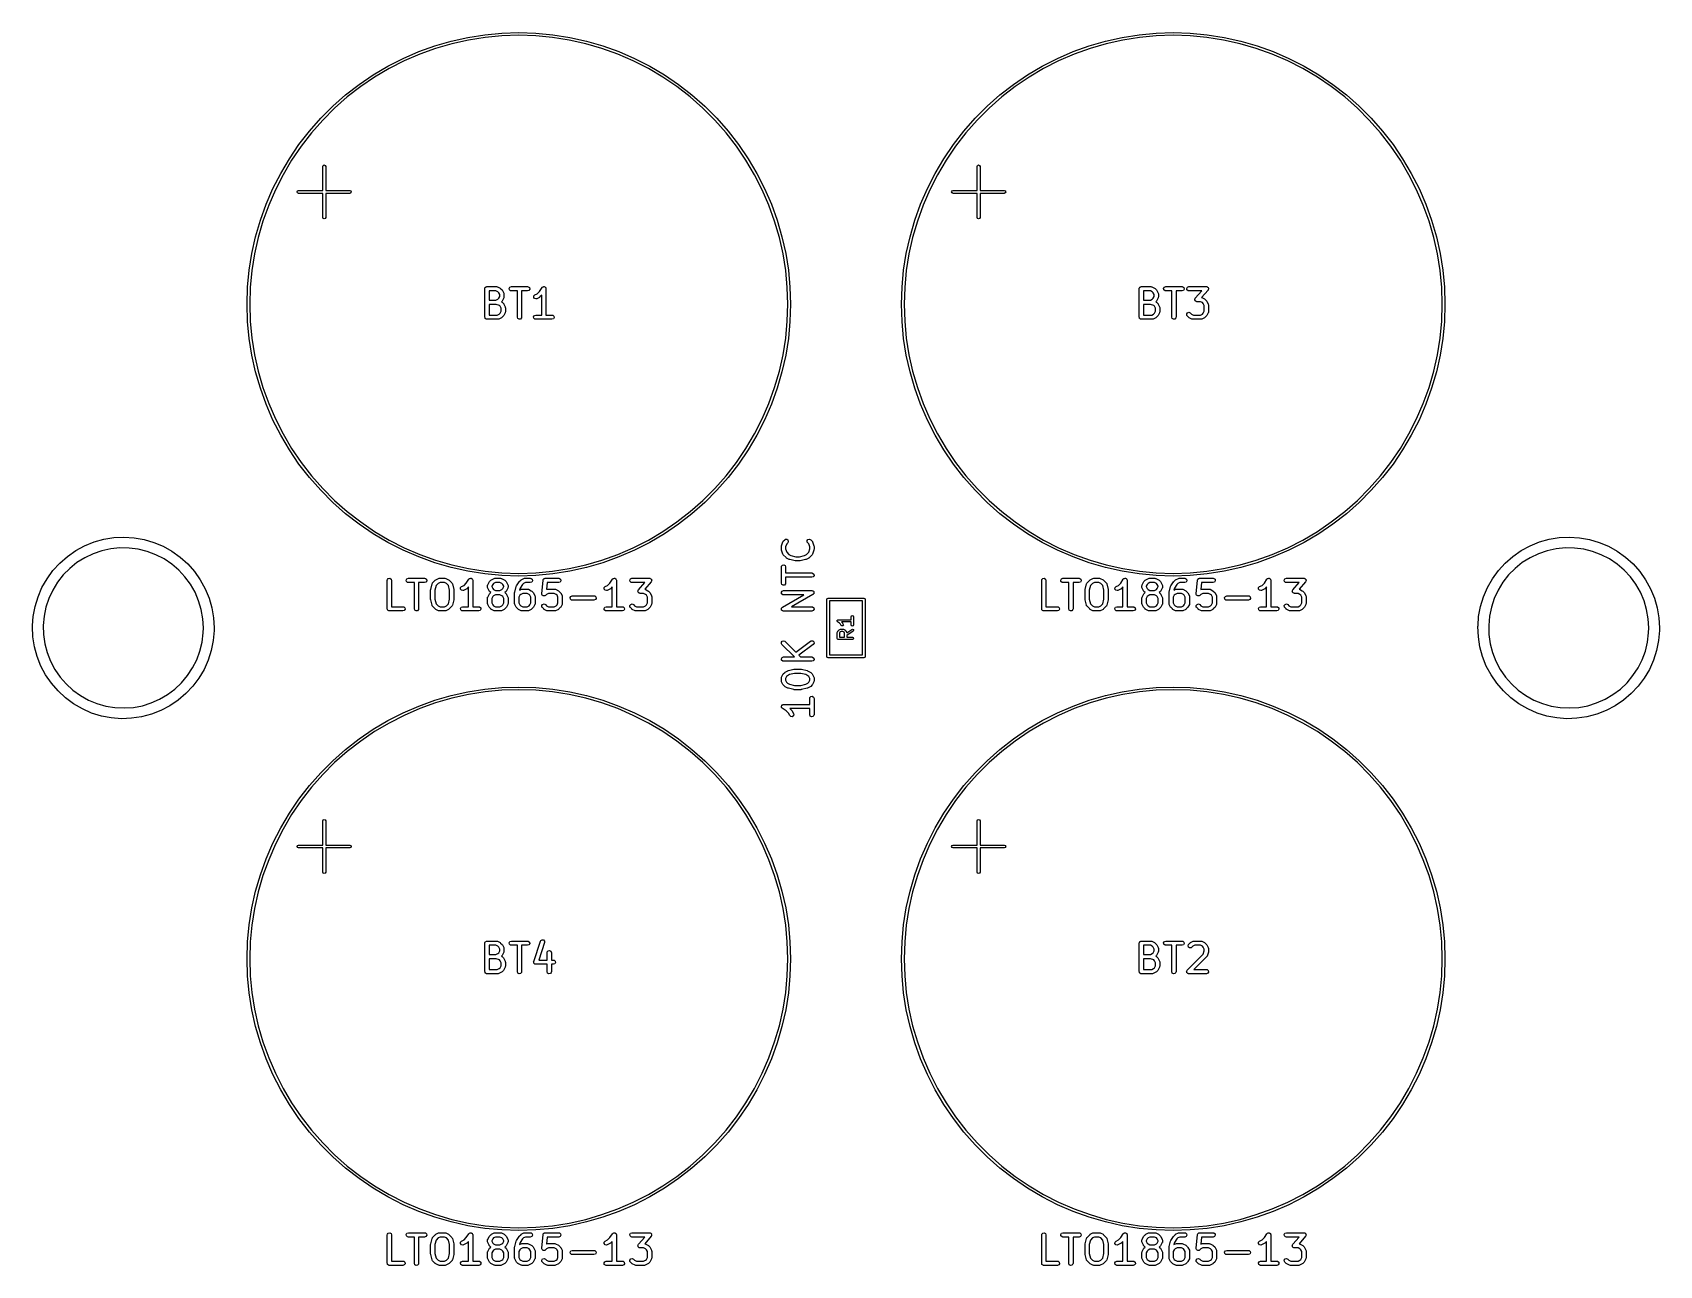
# Model space of a CAD drawing. Extents: x 0.07 to 2.33, y 0.11 to 1.81.
import ezdxf

# ---------------------------------------------------------------- set-up
doc = ezdxf.new("R2010")
doc.units = 0
doc.header["$MEASUREMENT"] = 0
doc.layers.add('BLACK', color=7, linetype='CONTINUOUS')

msp = doc.modelspace()

# ---------------------------------------------------------------- linework, layer by layer
at = {"layer": 'BLACK', "linetype": 'CONTINUOUS'}
for p, q in [((0.631059, 1.79459), (0.653741, 1.80118)), ((0.653741, 1.80118), (0.676792, 1.80633)), ((0.677494, 1.80265), (0.654672, 1.79755)), ((0.676792, 1.80633), (0.700121, 1.81003)), ((0.70059, 1.80631), (0.677494, 1.80265)), ((0.700121, 1.81003), (0.723636, 1.81225)), ((0.723871, 1.80851), (0.70059, 1.80631)), ((0.723636, 1.81225), (0.747244, 1.81299)), ((0.747244, 1.80925), (0.723871, 1.80851)), ((0.747244, 1.81299), (0.770852, 1.81225)), ((0.770617, 1.80851), (0.747244, 1.80925)), ((0.793898, 1.80631), (0.770617, 1.80851)), ((0.770852, 1.81225), (0.794367, 1.81003)), ((0.816995, 1.80265), (0.793898, 1.80631)), ((0.794367, 1.81003), (0.817697, 1.80633)), ((0.839816, 1.79755), (0.816995, 1.80265)), ((0.817697, 1.80633), (0.840748, 1.80118)), ((0.840748, 1.80118), (0.86343, 1.79459)), ((1.53657, 1.79459), (1.55925, 1.80118)), ((1.55925, 1.80118), (1.5823, 1.80633)), ((1.58301, 1.80265), (1.56018, 1.79755)), ((1.5823, 1.80633), (1.60563, 1.81003)), ((1.6061, 1.80631), (1.58301, 1.80265)), ((1.60563, 1.81003), (1.62915, 1.81225)), ((1.62938, 1.80851), (1.6061, 1.80631)), ((1.62915, 1.81225), (1.65276, 1.81299)), ((1.65276, 1.80925), (1.62938, 1.80851)), ((1.65276, 1.81299), (1.67636, 1.81225)), ((1.67613, 1.80851), (1.65276, 1.80925)), ((1.69941, 1.80631), (1.67613, 1.80851)), ((1.67636, 1.81225), (1.69988, 1.81003)), ((1.72251, 1.80265), (1.69941, 1.80631)), ((1.69988, 1.81003), (1.72321, 1.80633)), ((1.74533, 1.79755), (1.72251, 1.80265)), ((1.72321, 1.80633), (1.74626, 1.80118)), ((1.74626, 1.80118), (1.76894, 1.79459)), ((0.587158, 1.77721), (0.608835, 1.78659)), ((0.610214, 1.78311), (0.588753, 1.77382)), ((0.608835, 1.78659), (0.631059, 1.79459)), ((0.632216, 1.79103), (0.610214, 1.78311)), ((0.654672, 1.79755), (0.632216, 1.79103)), ((0.862272, 1.79103), (0.839816, 1.79755)), ((0.884274, 1.78311), (0.862272, 1.79103)), ((0.86343, 1.79459), (0.885653, 1.78659)), ((0.905736, 1.77382), (0.884274, 1.78311)), ((0.885653, 1.78659), (0.90733, 1.77721)), ((1.49267, 1.77721), (1.51435, 1.78659)), ((1.51573, 1.78311), (1.49426, 1.77382)), ((1.51435, 1.78659), (1.53657, 1.79459)), ((1.53773, 1.79103), (1.51573, 1.78311)), ((1.56018, 1.79755), (1.53773, 1.79103)), ((1.76778, 1.79103), (1.74533, 1.79755)), ((1.78979, 1.78311), (1.76778, 1.79103)), ((1.76894, 1.79459), (1.79116, 1.78659)), ((1.81125, 1.77382), (1.78979, 1.78311)), ((1.79116, 1.78659), (1.81284, 1.77721)), ((0.545782, 1.75446), (0.566112, 1.76649)), ((0.567917, 1.7632), (0.547789, 1.7513)), ((0.566112, 1.76649), (0.587158, 1.77721)), ((0.588753, 1.77382), (0.567917, 1.7632)), ((0.926571, 1.7632), (0.905736, 1.77382)), ((0.90733, 1.77721), (0.928376, 1.76649)), ((0.946699, 1.7513), (0.926571, 1.7632)), ((0.928376, 1.76649), (0.948707, 1.75446)), ((1.45129, 1.75446), (1.47162, 1.76649)), ((1.47343, 1.7632), (1.4533, 1.7513)), ((1.47162, 1.76649), (1.49267, 1.77721)), ((1.49426, 1.77382), (1.47343, 1.7632)), ((1.83208, 1.7632), (1.81125, 1.77382)), ((1.81284, 1.77721), (1.83389, 1.76649)), ((1.85221, 1.7513), (1.83208, 1.7632)), ((1.83389, 1.76649), (1.85422, 1.75446)), ((0.507583, 1.72671), (0.526246, 1.74119)), ((0.528448, 1.73816), (0.50997, 1.72382)), ((0.526246, 1.74119), (0.545782, 1.75446)), ((0.547789, 1.7513), (0.528448, 1.73816)), ((0.96604, 1.73816), (0.946699, 1.7513)), ((0.948707, 1.75446), (0.968242, 1.74119)), ((0.984518, 1.72382), (0.96604, 1.73816)), ((0.968242, 1.74119), (0.986905, 1.72671)), ((1.41309, 1.72671), (1.43176, 1.74119)), ((1.43396, 1.73816), (1.41548, 1.72382)), ((1.43176, 1.74119), (1.45129, 1.75446)), ((1.4533, 1.7513), (1.43396, 1.73816)), ((1.87155, 1.73816), (1.85221, 1.7513)), ((1.85422, 1.75446), (1.87375, 1.74119)), ((1.89003, 1.72382), (1.87155, 1.73816)), ((1.87375, 1.74119), (1.89242, 1.72671)), ((0.473163, 1.69439), (0.489865, 1.71109)), ((0.489865, 1.71109), (0.507583, 1.72671)), ((0.50997, 1.72382), (0.492429, 1.70836)), ((1.00206, 1.70836), (0.984518, 1.72382)), ((0.986905, 1.72671), (1.00462, 1.71109)), ((1.00462, 1.71109), (1.02132, 1.69439)), ((1.37868, 1.69439), (1.39538, 1.71109)), ((1.39538, 1.71109), (1.41309, 1.72671)), ((1.41548, 1.72382), (1.39794, 1.70836)), ((1.90757, 1.70836), (1.89003, 1.72382)), ((1.89242, 1.72671), (1.91013, 1.71109)), ((1.91013, 1.71109), (1.92684, 1.69439)), ((0.457543, 1.67667), (0.473163, 1.69439)), ((0.475894, 1.69182), (0.460429, 1.67428)), ((0.492429, 1.70836), (0.475894, 1.69182)), ((1.01859, 1.69182), (1.00206, 1.70836)), ((1.03406, 1.67428), (1.01859, 1.69182)), ((1.02132, 1.69439), (1.03694, 1.67667)), ((1.36306, 1.67667), (1.37868, 1.69439)), ((1.38141, 1.69182), (1.36594, 1.67428)), ((1.39794, 1.70836), (1.38141, 1.69182)), ((1.92411, 1.69182), (1.90757, 1.70836)), ((1.93957, 1.67428), (1.92411, 1.69182)), ((1.92684, 1.69439), (1.94246, 1.67667)), ((0.443066, 1.65801), (0.457543, 1.67667)), ((0.460429, 1.67428), (0.446097, 1.6558)), ((1.04839, 1.6558), (1.03406, 1.67428)), ((1.03694, 1.67667), (1.05142, 1.65801)), ((1.34858, 1.65801), (1.36306, 1.67667)), ((1.36594, 1.67428), (1.35161, 1.6558)), ((1.9539, 1.6558), (1.93957, 1.67428)), ((1.94246, 1.67667), (1.95693, 1.65801)), ((0.42979, 1.63847), (0.443066, 1.65801)), ((0.446097, 1.6558), (0.432953, 1.63646)), ((1.06154, 1.63646), (1.04839, 1.6558)), ((1.05142, 1.65801), (1.0647, 1.63847)), ((1.3353, 1.63847), (1.34858, 1.65801)), ((1.35161, 1.6558), (1.33846, 1.63646)), ((1.96705, 1.63646), (1.9539, 1.6558)), ((1.95693, 1.65801), (1.97021, 1.63847)), ((0.417767, 1.61814), (0.42979, 1.63847)), ((0.432953, 1.63646), (0.421049, 1.61634)), ((0.476092, 1.62785), (0.476668, 1.62925)), ((0.476092, 1.59439), (0.476092, 1.62785)), ((0.476668, 1.62925), (0.47806, 1.62982)), ((0.47806, 1.62982), (0.479452, 1.62925)), ((0.479452, 1.62925), (0.480029, 1.62785)), ((0.480029, 1.62785), (0.480029, 1.59439)), ((1.07344, 1.61634), (1.06154, 1.63646)), ((1.0647, 1.63847), (1.07672, 1.61814)), ((1.32328, 1.61814), (1.3353, 1.63847)), ((1.33846, 1.63646), (1.32656, 1.61634)), ((1.3816, 1.62785), (1.38218, 1.62925)), ((1.3816, 1.59439), (1.3816, 1.62785)), ((1.38218, 1.62925), (1.38357, 1.62982)), ((1.38357, 1.62982), (1.38496, 1.62925)), ((1.38496, 1.62925), (1.38554, 1.62785)), ((1.38554, 1.62785), (1.38554, 1.59439)), ((1.97895, 1.61634), (1.96705, 1.63646)), ((1.97021, 1.63847), (1.98223, 1.61814)), ((0.407043, 1.59709), (0.417767, 1.61814)), ((0.421049, 1.61634), (0.410433, 1.5955)), ((1.08406, 1.5955), (1.07344, 1.61634)), ((1.07672, 1.61814), (1.08744, 1.59709)), ((1.31256, 1.59709), (1.32328, 1.61814)), ((1.32656, 1.61634), (1.31594, 1.5955)), ((1.98957, 1.5955), (1.97895, 1.61634)), ((1.98223, 1.61814), (1.99296, 1.59709)), ((0.397663, 1.57542), (0.407043, 1.59709)), ((0.410433, 1.5955), (0.401145, 1.57404)), ((0.440659, 1.59242), (0.441235, 1.59381)), ((0.441235, 1.59103), (0.440659, 1.59242)), ((0.441235, 1.59381), (0.442627, 1.59439)), ((0.442627, 1.59045), (0.441235, 1.59103)), ((0.442627, 1.59439), (0.476092, 1.59439)), ((0.476092, 1.59045), (0.442627, 1.59045)), ((0.476092, 1.55699), (0.476092, 1.59045)), ((0.480029, 1.59439), (0.513493, 1.59439)), ((0.513493, 1.59045), (0.480029, 1.59045)), ((0.480029, 1.59045), (0.480029, 1.55699)), ((0.513493, 1.59439), (0.514885, 1.59381)), ((0.514885, 1.59103), (0.513493, 1.59045)), ((0.514885, 1.59381), (0.515462, 1.59242)), ((0.515462, 1.59242), (0.514885, 1.59103)), ((1.09334, 1.57404), (1.08406, 1.5955)), ((1.08744, 1.59709), (1.09683, 1.57542)), ((1.30317, 1.57542), (1.31256, 1.59709)), ((1.31594, 1.5955), (1.30666, 1.57404)), ((1.34617, 1.59242), (1.34675, 1.59381)), ((1.34675, 1.59103), (1.34617, 1.59242)), ((1.34675, 1.59381), (1.34814, 1.59439)), ((1.34814, 1.59045), (1.34675, 1.59103)), ((1.34814, 1.59439), (1.3816, 1.59439)), ((1.3816, 1.59045), (1.34814, 1.59045)), ((1.3816, 1.55699), (1.3816, 1.59045)), ((1.38554, 1.59439), (1.41901, 1.59439)), ((1.41901, 1.59045), (1.38554, 1.59045)), ((1.38554, 1.59045), (1.38554, 1.55699)), ((1.41901, 1.59439), (1.4204, 1.59381)), ((1.4204, 1.59103), (1.41901, 1.59045)), ((1.4204, 1.59381), (1.42097, 1.59242)), ((1.42097, 1.59242), (1.4204, 1.59103)), ((1.99885, 1.57404), (1.98957, 1.5955)), ((1.99296, 1.59709), (2.00234, 1.57542)), ((0.389662, 1.55319), (0.397663, 1.57542)), ((0.401145, 1.57404), (0.393224, 1.55204)), ((0.476668, 1.5556), (0.476092, 1.55699)), ((0.47806, 1.55502), (0.476668, 1.5556)), ((0.479452, 1.5556), (0.47806, 1.55502)), ((0.480029, 1.55699), (0.479452, 1.5556)), ((1.10126, 1.55204), (1.09334, 1.57404)), ((1.09683, 1.57542), (1.10483, 1.55319)), ((1.29517, 1.55319), (1.30317, 1.57542)), ((1.30666, 1.57404), (1.29874, 1.55204)), ((1.38218, 1.5556), (1.3816, 1.55699)), ((1.38357, 1.55502), (1.38218, 1.5556)), ((1.38496, 1.5556), (1.38357, 1.55502)), ((1.38554, 1.55699), (1.38496, 1.5556)), ((2.00678, 1.55204), (1.99885, 1.57404)), ((2.00234, 1.57542), (2.01034, 1.55319)), ((0.383072, 1.53051), (0.389662, 1.55319)), ((0.393224, 1.55204), (0.3867, 1.52958)), ((1.10779, 1.52958), (1.10126, 1.55204)), ((1.10483, 1.55319), (1.11142, 1.53051)), ((1.28858, 1.53051), (1.29517, 1.55319)), ((1.29874, 1.55204), (1.29221, 1.52958)), ((2.0133, 1.52958), (2.00678, 1.55204)), ((2.01034, 1.55319), (2.01693, 1.53051)), ((0.37792, 1.50746), (0.383072, 1.53051)), ((0.3867, 1.52958), (0.381599, 1.50676)), ((1.11289, 1.50676), (1.10779, 1.52958)), ((1.11142, 1.53051), (1.11657, 1.50746)), ((1.28343, 1.50746), (1.28858, 1.53051)), ((1.29221, 1.52958), (1.28711, 1.50676)), ((2.0184, 1.50676), (2.0133, 1.52958)), ((2.01693, 1.53051), (2.02208, 1.50746)), ((0.374225, 1.48413), (0.37792, 1.50746)), ((0.381599, 1.50676), (0.377941, 1.48366)), ((1.11655, 1.48366), (1.11289, 1.50676)), ((1.11657, 1.50746), (1.12026, 1.48413)), ((1.27974, 1.48413), (1.28343, 1.50746)), ((1.28711, 1.50676), (1.28345, 1.48366)), ((2.02206, 1.48366), (2.0184, 1.50676)), ((2.02208, 1.50746), (2.02578, 1.48413)), ((0.372002, 1.46062), (0.374225, 1.48413)), ((0.377941, 1.48366), (0.37574, 1.46038)), ((1.11875, 1.46038), (1.11655, 1.48366)), ((1.12026, 1.48413), (1.12249, 1.46062)), ((1.27751, 1.46062), (1.27974, 1.48413)), ((1.28345, 1.48366), (1.28125, 1.46038)), ((2.02426, 1.46038), (2.02206, 1.48366)), ((2.02578, 1.48413), (2.028, 1.46062)), ((0.37126, 1.43701), (0.372002, 1.46062)), ((0.37574, 1.46038), (0.375006, 1.43701)), ((0.700234, 1.45857), (0.700302, 1.45895)), ((0.700234, 1.4192), (0.700234, 1.45857)), ((0.700279, 1.45908), (0.700345, 1.45919)), ((0.700302, 1.45895), (0.700279, 1.45908)), ((0.700345, 1.45919), (0.700412, 1.45958)), ((0.700412, 1.45958), (0.700906, 1.46017)), ((0.700906, 1.46017), (0.701289, 1.46083)), ((0.701289, 1.46083), (0.701539, 1.46092)), ((0.701539, 1.46092), (0.701711, 1.46112)), ((0.701711, 1.46112), (0.702466, 1.46126)), ((0.702466, 1.46126), (0.703187, 1.46152)), ((0.703187, 1.46152), (0.71631, 1.46152)), ((0.70614, 1.45561), (0.70614, 1.44277)), ((0.715613, 1.45561), (0.70614, 1.45561)), ((0.70614, 1.44277), (0.715613, 1.44277)), ((0.718311, 1.45427), (0.715613, 1.45561)), ((0.715613, 1.44277), (0.718311, 1.44412)), ((0.71631, 1.46152), (0.71732, 1.46134)), ((0.71732, 1.46134), (0.717456, 1.46123)), ((0.717456, 1.46123), (0.717631, 1.46121)), ((0.717631, 1.46121), (0.721381, 1.45933)), ((0.719508, 1.45307), (0.718311, 1.45427)), ((0.718311, 1.44412), (0.719508, 1.44532)), ((0.720857, 1.45037), (0.719508, 1.45307)), ((0.719508, 1.44532), (0.720857, 1.44802)), ((0.720857, 1.44802), (0.720857, 1.45037)), ((0.721381, 1.45933), (0.72209, 1.45881)), ((0.72209, 1.45881), (0.722148, 1.45878)), ((0.722148, 1.45878), (0.724023, 1.45691)), ((0.724023, 1.44148), (0.72314, 1.4406)), ((0.724023, 1.45691), (0.724529, 1.45618)), ((0.72405, 1.44154), (0.724023, 1.44148)), ((0.724576, 1.44225), (0.72405, 1.44154)), ((0.724529, 1.45618), (0.724576, 1.45614)), ((0.724576, 1.45614), (0.726451, 1.45239)), ((0.726451, 1.446), (0.724576, 1.44225)), ((0.726451, 1.45239), (0.726743, 1.45141)), ((0.726471, 1.44617), (0.726451, 1.446)), ((0.726584, 1.44631), (0.726471, 1.44617)), ((0.726762, 1.44732), (0.726584, 1.44631)), ((0.726743, 1.45141), (0.726702, 1.45123)), ((0.726702, 1.45123), (0.726762, 1.45107)), ((0.726762, 1.45107), (0.726762, 1.44732)), ((0.734025, 1.45908), (0.735035, 1.46083)), ((0.734376, 1.45709), (0.734025, 1.45908)), ((0.735923, 1.45579), (0.734376, 1.45709)), ((0.735035, 1.46083), (0.736933, 1.46152)), ((0.736933, 1.45561), (0.735923, 1.45579)), ((0.736933, 1.46152), (0.75943, 1.46152)), ((0.745229, 1.45561), (0.736933, 1.45561)), ((0.745229, 1.4192), (0.745229, 1.45561)), ((0.75943, 1.45561), (0.751134, 1.45561)), ((0.751134, 1.45561), (0.751134, 1.4192)), ((0.75943, 1.46152), (0.76044, 1.46134)), ((0.761328, 1.45631), (0.75943, 1.45561)), ((0.76044, 1.46134), (0.761987, 1.46004)), ((0.762338, 1.45805), (0.761328, 1.45631)), ((0.761987, 1.46004), (0.762338, 1.45805)), ((0.767848, 1.44648), (0.767969, 1.44849)), ((0.769052, 1.44486), (0.767848, 1.44648)), ((0.767969, 1.44849), (0.769358, 1.44996)), ((0.771016, 1.44439), (0.769052, 1.44486)), ((0.769358, 1.44996), (0.772679, 1.45162)), ((0.771999, 1.44468), (0.771016, 1.44439)), ((0.775749, 1.44655), (0.771999, 1.44468)), ((0.772679, 1.45162), (0.775883, 1.45482)), ((0.775793, 1.4466), (0.775749, 1.44655)), ((0.776516, 1.44711), (0.775793, 1.4466)), ((0.775883, 1.45482), (0.77947, 1.46021)), ((0.778974, 1.44956), (0.776516, 1.44711)), ((0.778974, 1.42215), (0.778974, 1.44956)), ((0.77947, 1.46021), (0.780179, 1.46095)), ((0.780179, 1.46095), (0.780342, 1.46099)), ((0.780342, 1.46099), (0.780451, 1.46112)), ((0.780451, 1.46112), (0.781295, 1.46127)), ((0.781295, 1.46127), (0.782117, 1.46151)), ((0.782117, 1.46151), (0.782273, 1.46145)), ((0.782273, 1.46145), (0.78244, 1.46148)), ((0.78244, 1.46148), (0.783182, 1.46105)), ((0.783182, 1.46105), (0.783967, 1.4607)), ((0.783967, 1.4607), (0.784042, 1.46055)), ((0.784042, 1.46055), (0.784189, 1.46047)), ((0.784189, 1.46047), (0.784482, 1.45966)), ((0.784482, 1.45966), (0.784862, 1.45889)), ((0.784862, 1.45889), (0.784822, 1.45873)), ((0.784822, 1.45873), (0.78488, 1.45857)), ((0.78488, 1.45857), (0.78488, 1.42215)), ((1.11948, 1.43701), (1.11875, 1.46038)), ((1.12249, 1.46062), (1.12323, 1.43701)), ((1.27677, 1.43701), (1.27751, 1.46062)), ((1.28125, 1.46038), (1.28052, 1.43701)), ((1.60575, 1.45857), (1.60581, 1.45895)), ((1.60575, 1.4192), (1.60575, 1.45857)), ((1.60579, 1.45908), (1.60586, 1.45919)), ((1.60581, 1.45895), (1.60579, 1.45908)), ((1.60586, 1.45919), (1.60592, 1.45958)), ((1.60592, 1.45958), (1.60642, 1.46017)), ((1.60642, 1.46017), (1.6068, 1.46083)), ((1.6068, 1.46083), (1.60705, 1.46092)), ((1.60705, 1.46092), (1.60722, 1.46112)), ((1.60722, 1.46112), (1.60798, 1.46126)), ((1.60798, 1.46126), (1.6087, 1.46152)), ((1.6087, 1.46152), (1.62182, 1.46152)), ((1.61165, 1.45561), (1.61165, 1.44277)), ((1.62113, 1.45561), (1.61165, 1.45561)), ((1.61165, 1.44277), (1.62113, 1.44277)), ((1.62382, 1.45427), (1.62113, 1.45561)), ((1.62113, 1.44277), (1.62382, 1.44412)), ((1.62182, 1.46152), (1.62283, 1.46134)), ((1.62283, 1.46134), (1.62297, 1.46123)), ((1.62297, 1.46123), (1.62314, 1.46121)), ((1.62314, 1.46121), (1.62689, 1.45933)), ((1.62502, 1.45307), (1.62382, 1.45427)), ((1.62382, 1.44412), (1.62502, 1.44532)), ((1.62637, 1.45037), (1.62502, 1.45307)), ((1.62502, 1.44532), (1.62637, 1.44802)), ((1.62637, 1.44802), (1.62637, 1.45037)), ((1.62689, 1.45933), (1.6276, 1.45881)), ((1.6276, 1.45881), (1.62766, 1.45878)), ((1.62766, 1.45878), (1.62953, 1.45691)), ((1.62953, 1.44148), (1.62865, 1.4406)), ((1.62953, 1.45691), (1.63004, 1.45618)), ((1.62956, 1.44154), (1.62953, 1.44148)), ((1.63009, 1.44225), (1.62956, 1.44154)), ((1.63004, 1.45618), (1.63009, 1.45614)), ((1.63009, 1.45614), (1.63196, 1.45239)), ((1.63196, 1.446), (1.63009, 1.44225)), ((1.63196, 1.45239), (1.63225, 1.45141)), ((1.63198, 1.44617), (1.63196, 1.446)), ((1.6321, 1.44631), (1.63198, 1.44617)), ((1.63227, 1.44732), (1.6321, 1.44631)), ((1.63225, 1.45141), (1.63221, 1.45123)), ((1.63221, 1.45123), (1.63227, 1.45107)), ((1.63227, 1.45107), (1.63227, 1.44732)), ((1.63954, 1.45908), (1.64055, 1.46083)), ((1.63989, 1.45709), (1.63954, 1.45908)), ((1.64143, 1.45579), (1.63989, 1.45709)), ((1.64055, 1.46083), (1.64244, 1.46152)), ((1.64244, 1.45561), (1.64143, 1.45579)), ((1.64244, 1.46152), (1.66494, 1.46152)), ((1.65074, 1.45561), (1.64244, 1.45561)), ((1.65074, 1.4192), (1.65074, 1.45561)), ((1.66494, 1.45561), (1.65665, 1.45561)), ((1.65665, 1.45561), (1.65665, 1.4192)), ((1.66494, 1.46152), (1.66595, 1.46134)), ((1.66684, 1.45631), (1.66494, 1.45561)), ((1.66595, 1.46134), (1.6675, 1.46004)), ((1.66785, 1.45805), (1.66684, 1.45631)), ((1.6675, 1.46004), (1.66785, 1.45805)), ((1.67141, 1.45908), (1.67242, 1.46083)), ((1.67176, 1.45709), (1.67141, 1.45908)), ((1.67331, 1.45579), (1.67176, 1.45709)), ((1.67242, 1.46083), (1.67432, 1.46152)), ((1.67432, 1.45561), (1.67331, 1.45579)), ((1.67432, 1.46152), (1.69869, 1.46152)), ((1.69218, 1.45561), (1.67432, 1.45561)), ((1.68261, 1.44363), (1.6827, 1.44385)), ((1.68287, 1.44288), (1.68261, 1.44363)), ((1.68266, 1.44408), (1.68305, 1.44477)), ((1.6827, 1.44385), (1.68266, 1.44408)), ((1.68301, 1.44209), (1.68287, 1.44288)), ((1.68319, 1.44194), (1.68301, 1.44209)), ((1.68305, 1.44477), (1.68334, 1.44551)), ((1.68326, 1.44172), (1.68319, 1.44194)), ((1.68394, 1.44131), (1.68326, 1.44172)), ((1.68334, 1.44551), (1.69218, 1.45561)), ((1.68455, 1.44079), (1.68394, 1.44131)), ((1.68489, 1.44074), (1.68455, 1.44079)), ((1.70091, 1.45662), (1.69195, 1.44639)), ((1.69195, 1.44639), (1.6922, 1.44634)), ((1.6922, 1.44634), (1.69233, 1.44623)), ((1.69233, 1.44623), (1.69251, 1.44621)), ((1.69251, 1.44621), (1.69626, 1.44434)), ((1.69626, 1.44434), (1.69697, 1.44381)), ((1.69697, 1.44381), (1.69703, 1.44378)), ((1.69703, 1.44378), (1.6989, 1.44191)), ((1.69869, 1.46152), (1.69912, 1.46144)), ((1.6989, 1.44191), (1.69941, 1.44118)), ((1.69912, 1.46144), (1.69926, 1.46146)), ((1.69926, 1.46146), (1.69937, 1.4614)), ((1.69937, 1.4614), (1.6997, 1.46134)), ((1.69941, 1.44118), (1.69945, 1.44114)), ((1.69945, 1.44114), (1.70133, 1.43739)), ((1.6997, 1.46134), (1.70031, 1.46083)), ((1.70031, 1.46083), (1.70099, 1.46042)), ((1.7012, 1.45737), (1.70091, 1.45662)), ((1.70099, 1.46042), (1.70106, 1.4602)), ((1.70106, 1.4602), (1.70124, 1.46004)), ((1.7016, 1.45805), (1.7012, 1.45737)), ((1.70124, 1.46004), (1.70138, 1.45926)), ((1.70138, 1.45926), (1.70164, 1.45851)), ((1.70164, 1.45851), (1.70155, 1.45829)), ((1.70155, 1.45829), (1.7016, 1.45805)), ((2.02499, 1.43701), (2.02426, 1.46038)), ((2.028, 1.46062), (2.02874, 1.43701)), ((0.372002, 1.4134), (0.37126, 1.43701)), ((0.375006, 1.43701), (0.37574, 1.41363)), ((0.700497, 1.41848), (0.700234, 1.4192)), ((0.70063, 1.41772), (0.700497, 1.41848)), ((0.70614, 1.43687), (0.70614, 1.42215)), ((0.715831, 1.43687), (0.70614, 1.43687)), ((0.70614, 1.42215), (0.717488, 1.42215)), ((0.72034, 1.43536), (0.715831, 1.43687)), ((0.717488, 1.42215), (0.720186, 1.4235)), ((0.723255, 1.41843), (0.719506, 1.41656)), ((0.720186, 1.4235), (0.721383, 1.4247)), ((0.721383, 1.43432), (0.72034, 1.43536)), ((0.722731, 1.43162), (0.721383, 1.43432)), ((0.721383, 1.4247), (0.722731, 1.42739)), ((0.722731, 1.42739), (0.722731, 1.43162)), ((0.72314, 1.4406), (0.72377, 1.44026)), ((0.7233, 1.41848), (0.723255, 1.41843)), ((0.724023, 1.41898), (0.7233, 1.41848)), ((0.72377, 1.44026), (0.723863, 1.44011)), ((0.723863, 1.44011), (0.724023, 1.44003)), ((0.724023, 1.44003), (0.725897, 1.43816)), ((0.725897, 1.42086), (0.724023, 1.41898)), ((0.725897, 1.43816), (0.726404, 1.43744)), ((0.725925, 1.42092), (0.725897, 1.42086)), ((0.726451, 1.42163), (0.725925, 1.42092)), ((0.726404, 1.43744), (0.726451, 1.43739)), ((0.726451, 1.43739), (0.728325, 1.43364)), ((0.728325, 1.42538), (0.726451, 1.42163)), ((0.728325, 1.43364), (0.728618, 1.43266)), ((0.728345, 1.42555), (0.728325, 1.42538)), ((0.728459, 1.42569), (0.728345, 1.42555)), ((0.728637, 1.4267), (0.728459, 1.42569)), ((0.728618, 1.43266), (0.728577, 1.43249)), ((0.728577, 1.43249), (0.728637, 1.43232)), ((0.728637, 1.43232), (0.728637, 1.4267)), ((0.74592, 1.4173), (0.745229, 1.4192)), ((0.751134, 1.4192), (0.750956, 1.41819)), ((0.767771, 1.41971), (0.768781, 1.42146)), ((0.768121, 1.41772), (0.767771, 1.41971)), ((0.768781, 1.42146), (0.770679, 1.42215)), ((0.770679, 1.42215), (0.778974, 1.42215)), ((0.78488, 1.42215), (0.793176, 1.42215)), ((0.793176, 1.42215), (0.794186, 1.42197)), ((0.794186, 1.42197), (0.795733, 1.42067)), ((0.796084, 1.41868), (0.795074, 1.41694)), ((0.795733, 1.42067), (0.796084, 1.41868)), ((1.11875, 1.41363), (1.11948, 1.43701)), ((1.12323, 1.43701), (1.12249, 1.4134)), ((1.27751, 1.4134), (1.27677, 1.43701)), ((1.28052, 1.43701), (1.28125, 1.41363)), ((1.60601, 1.41848), (1.60575, 1.4192)), ((1.60614, 1.41772), (1.60601, 1.41848)), ((1.61165, 1.43687), (1.61165, 1.42215)), ((1.62134, 1.43687), (1.61165, 1.43687)), ((1.61165, 1.42215), (1.623, 1.42215)), ((1.62585, 1.43536), (1.62134, 1.43687)), ((1.623, 1.42215), (1.6257, 1.4235)), ((1.62877, 1.41843), (1.62502, 1.41656)), ((1.6257, 1.4235), (1.62689, 1.4247)), ((1.62689, 1.43432), (1.62585, 1.43536)), ((1.62824, 1.43162), (1.62689, 1.43432)), ((1.62689, 1.4247), (1.62824, 1.42739)), ((1.62824, 1.42739), (1.62824, 1.43162)), ((1.62865, 1.4406), (1.62928, 1.44026)), ((1.62881, 1.41848), (1.62877, 1.41843)), ((1.62953, 1.41898), (1.62881, 1.41848)), ((1.62928, 1.44026), (1.62937, 1.44011)), ((1.62937, 1.44011), (1.62953, 1.44003)), ((1.62953, 1.44003), (1.63141, 1.43816)), ((1.63141, 1.42086), (1.62953, 1.41898)), ((1.63141, 1.43816), (1.63192, 1.43744)), ((1.63144, 1.42092), (1.63141, 1.42086)), ((1.63196, 1.42163), (1.63144, 1.42092)), ((1.63192, 1.43744), (1.63196, 1.43739)), ((1.63196, 1.43739), (1.63384, 1.43364)), ((1.63384, 1.42538), (1.63196, 1.42163)), ((1.63384, 1.43364), (1.63413, 1.43266)), ((1.63386, 1.42555), (1.63384, 1.42538)), ((1.63397, 1.42569), (1.63386, 1.42555)), ((1.63415, 1.4267), (1.63397, 1.42569)), ((1.63413, 1.43266), (1.63409, 1.43249)), ((1.63409, 1.43249), (1.63415, 1.43232)), ((1.63415, 1.43232), (1.63415, 1.4267)), ((1.65143, 1.4173), (1.65074, 1.4192)), ((1.65665, 1.4192), (1.65647, 1.41819)), ((1.67146, 1.42371), (1.67262, 1.42537)), ((1.67164, 1.4217), (1.67146, 1.42371)), ((1.67223, 1.42086), (1.67164, 1.4217)), ((1.6741, 1.41898), (1.67223, 1.42086)), ((1.67262, 1.42537), (1.67457, 1.42589)), ((1.67416, 1.41896), (1.6741, 1.41898)), ((1.67487, 1.41843), (1.67416, 1.41896)), ((1.67457, 1.42589), (1.6764, 1.42504)), ((1.67862, 1.41656), (1.67487, 1.41843)), ((1.6764, 1.42504), (1.67794, 1.4235)), ((1.67794, 1.4235), (1.68064, 1.42215)), ((1.68064, 1.42215), (1.69049, 1.42215)), ((1.68499, 1.44067), (1.68489, 1.44074)), ((1.68513, 1.44069), (1.68499, 1.44067)), ((1.68556, 1.44062), (1.68513, 1.44069)), ((1.69049, 1.44062), (1.68556, 1.44062)), ((1.69319, 1.43927), (1.69049, 1.44062)), ((1.69049, 1.42215), (1.69319, 1.4235)), ((1.69626, 1.41843), (1.69251, 1.41656)), ((1.69439, 1.43807), (1.69319, 1.43927)), ((1.69319, 1.4235), (1.69439, 1.4247)), ((1.69573, 1.43537), (1.69439, 1.43807)), ((1.69439, 1.4247), (1.69573, 1.42739)), ((1.69573, 1.42739), (1.69573, 1.43537)), ((1.6963, 1.41848), (1.69626, 1.41843)), ((1.69703, 1.41898), (1.6963, 1.41848)), ((1.6989, 1.42086), (1.69703, 1.41898)), ((1.69893, 1.42092), (1.6989, 1.42086)), ((1.69945, 1.42163), (1.69893, 1.42092)), ((1.70133, 1.42538), (1.69945, 1.42163)), ((1.70133, 1.43739), (1.70162, 1.43641)), ((1.70135, 1.42555), (1.70133, 1.42538)), ((1.70146, 1.42569), (1.70135, 1.42555)), ((1.70164, 1.4267), (1.70146, 1.42569)), ((1.70162, 1.43641), (1.70158, 1.43624)), ((1.70158, 1.43624), (1.70164, 1.43607)), ((1.70164, 1.43607), (1.70164, 1.4267)), ((2.02426, 1.41363), (2.02499, 1.43701)), ((2.02874, 1.43701), (2.028, 1.4134)), ((0.374225, 1.38988), (0.372002, 1.4134)), ((0.37574, 1.41363), (0.377941, 1.39035)), ((0.700834, 1.41755), (0.70063, 1.41772)), ((0.700925, 1.4173), (0.700834, 1.41755)), ((0.701589, 1.41692), (0.700925, 1.4173)), ((0.702177, 1.41642), (0.701589, 1.41692)), ((0.702561, 1.41636), (0.702177, 1.41642)), ((0.702674, 1.41629), (0.702561, 1.41636)), ((0.702804, 1.41631), (0.702674, 1.41629)), ((0.703187, 1.41624), (0.702804, 1.41631)), ((0.718185, 1.41624), (0.703187, 1.41624)), ((0.718351, 1.41631), (0.718185, 1.41624)), ((0.718523, 1.41626), (0.718351, 1.41631)), ((0.719506, 1.41656), (0.718523, 1.41626)), ((0.747669, 1.41629), (0.74592, 1.4173)), ((0.749658, 1.41664), (0.747669, 1.41629)), ((0.750956, 1.41819), (0.749658, 1.41664)), ((0.769669, 1.41642), (0.768121, 1.41772)), ((0.770679, 1.41624), (0.769669, 1.41642)), ((0.793176, 1.41624), (0.770679, 1.41624)), ((0.795074, 1.41694), (0.793176, 1.41624)), ((1.11655, 1.39035), (1.11875, 1.41363)), ((1.12249, 1.4134), (1.12026, 1.38988)), ((1.27974, 1.38988), (1.27751, 1.4134)), ((1.28125, 1.41363), (1.28345, 1.39035)), ((1.60635, 1.41755), (1.60614, 1.41772)), ((1.60644, 1.4173), (1.60635, 1.41755)), ((1.6071, 1.41692), (1.60644, 1.4173)), ((1.60769, 1.41642), (1.6071, 1.41692)), ((1.60807, 1.41636), (1.60769, 1.41642)), ((1.60819, 1.41629), (1.60807, 1.41636)), ((1.60832, 1.41631), (1.60819, 1.41629)), ((1.6087, 1.41624), (1.60832, 1.41631)), ((1.6237, 1.41624), (1.6087, 1.41624)), ((1.62386, 1.41631), (1.6237, 1.41624)), ((1.62403, 1.41626), (1.62386, 1.41631)), ((1.62502, 1.41656), (1.62403, 1.41626)), ((1.65318, 1.41629), (1.65143, 1.4173)), ((1.65517, 1.41664), (1.65318, 1.41629)), ((1.65647, 1.41819), (1.65517, 1.41664)), ((1.67879, 1.41654), (1.67862, 1.41656)), ((1.67893, 1.41642), (1.67879, 1.41654)), ((1.67994, 1.41624), (1.67893, 1.41642)), ((1.69119, 1.41624), (1.67994, 1.41624)), ((1.69135, 1.41631), (1.69119, 1.41624)), ((1.69153, 1.41626), (1.69135, 1.41631)), ((1.69251, 1.41656), (1.69153, 1.41626)), ((2.02206, 1.39035), (2.02426, 1.41363)), ((2.028, 1.4134), (2.02578, 1.38988)), ((0.37792, 1.36656), (0.374225, 1.38988)), ((0.377941, 1.39035), (0.381599, 1.36726)), ((1.11289, 1.36726), (1.11655, 1.39035)), ((1.12026, 1.38988), (1.11657, 1.36656)), ((1.28343, 1.36656), (1.27974, 1.38988)), ((1.28345, 1.39035), (1.28711, 1.36726)), ((2.0184, 1.36726), (2.02206, 1.39035)), ((2.02578, 1.38988), (2.02208, 1.36656)), ((0.383072, 1.3435), (0.37792, 1.36656)), ((0.381599, 1.36726), (0.3867, 1.34444)), ((1.10779, 1.34444), (1.11289, 1.36726)), ((1.11657, 1.36656), (1.11142, 1.3435)), ((1.28858, 1.3435), (1.28343, 1.36656)), ((1.28711, 1.36726), (1.29221, 1.34444)), ((2.0133, 1.34444), (2.0184, 1.36726)), ((2.02208, 1.36656), (2.01693, 1.3435)), ((0.389662, 1.32082), (0.383072, 1.3435)), ((0.3867, 1.34444), (0.393224, 1.32198)), ((1.10126, 1.32198), (1.10779, 1.34444)), ((1.11142, 1.3435), (1.10483, 1.32082)), ((1.29517, 1.32082), (1.28858, 1.3435)), ((1.29221, 1.34444), (1.29874, 1.32198)), ((2.00678, 1.32198), (2.0133, 1.34444)), ((2.01693, 1.3435), (2.01034, 1.32082)), ((0.397663, 1.2986), (0.389662, 1.32082)), ((0.393224, 1.32198), (0.401145, 1.29998)), ((1.09334, 1.29998), (1.10126, 1.32198)), ((1.10483, 1.32082), (1.09683, 1.2986)), ((1.30317, 1.2986), (1.29517, 1.32082)), ((1.29874, 1.32198), (1.30666, 1.29998)), ((1.99885, 1.29998), (2.00678, 1.32198)), ((2.01034, 1.32082), (2.00234, 1.2986)), ((0.407043, 1.27692), (0.397663, 1.2986)), ((0.401145, 1.29998), (0.410433, 1.27852)), ((1.08406, 1.27852), (1.09334, 1.29998)), ((1.09683, 1.2986), (1.08744, 1.27692)), ((1.31256, 1.27692), (1.30317, 1.2986)), ((1.30666, 1.29998), (1.31594, 1.27852)), ((1.98957, 1.27852), (1.99885, 1.29998)), ((2.00234, 1.2986), (1.99296, 1.27692)), ((0.417767, 1.25588), (0.407043, 1.27692)), ((0.410433, 1.27852), (0.421049, 1.25768)), ((1.07344, 1.25768), (1.08406, 1.27852)), ((1.08744, 1.27692), (1.07672, 1.25588)), ((1.32328, 1.25588), (1.31256, 1.27692)), ((1.31594, 1.27852), (1.32656, 1.25768)), ((1.97895, 1.25768), (1.98957, 1.27852)), ((1.99296, 1.27692), (1.98223, 1.25588)), ((0.42979, 1.23555), (0.417767, 1.25588)), ((0.421049, 1.25768), (0.432953, 1.23755)), ((1.06154, 1.23755), (1.07344, 1.25768)), ((1.07672, 1.25588), (1.0647, 1.23555)), ((1.3353, 1.23555), (1.32328, 1.25588)), ((1.32656, 1.25768), (1.33846, 1.23755)), ((1.96705, 1.23755), (1.97895, 1.25768)), ((1.98223, 1.25588), (1.97021, 1.23555)), ((0.443066, 1.21601), (0.42979, 1.23555)), ((0.432953, 1.23755), (0.446097, 1.21821)), ((0.457543, 1.19735), (0.443066, 1.21601)), ((0.446097, 1.21821), (0.460429, 1.19973)), ((1.03406, 1.19973), (1.04839, 1.21821)), ((1.05142, 1.21601), (1.03694, 1.19735)), ((1.04839, 1.21821), (1.06154, 1.23755)), ((1.0647, 1.23555), (1.05142, 1.21601)), ((1.34858, 1.21601), (1.3353, 1.23555)), ((1.33846, 1.23755), (1.35161, 1.21821)), ((1.36306, 1.19735), (1.34858, 1.21601)), ((1.35161, 1.21821), (1.36594, 1.19973)), ((1.93957, 1.19973), (1.9539, 1.21821)), ((1.95693, 1.21601), (1.94246, 1.19735)), ((1.9539, 1.21821), (1.96705, 1.23755)), ((1.97021, 1.23555), (1.95693, 1.21601)), ((0.473163, 1.17963), (0.457543, 1.19735)), ((0.460429, 1.19973), (0.475894, 1.18219)), ((1.01859, 1.18219), (1.03406, 1.19973)), ((1.03694, 1.19735), (1.02132, 1.17963)), ((1.37868, 1.17963), (1.36306, 1.19735)), ((1.36594, 1.19973), (1.38141, 1.18219)), ((1.92411, 1.18219), (1.93957, 1.19973)), ((1.94246, 1.19735), (1.92684, 1.17963)), ((0.489865, 1.16293), (0.473163, 1.17963)), ((0.475894, 1.18219), (0.492429, 1.16566)), ((1.00206, 1.16566), (1.01859, 1.18219)), ((1.02132, 1.17963), (1.00462, 1.16293)), ((1.39538, 1.16293), (1.37868, 1.17963)), ((1.38141, 1.18219), (1.39794, 1.16566)), ((1.90757, 1.16566), (1.92411, 1.18219)), ((1.92684, 1.17963), (1.91013, 1.16293)), ((0.507583, 1.14731), (0.489865, 1.16293)), ((0.492429, 1.16566), (0.50997, 1.15019)), ((0.50997, 1.15019), (0.528448, 1.13586)), ((0.96604, 1.13586), (0.984518, 1.15019)), ((0.984518, 1.15019), (1.00206, 1.16566)), ((1.00462, 1.16293), (0.986905, 1.14731)), ((1.41309, 1.14731), (1.39538, 1.16293)), ((1.39794, 1.16566), (1.41548, 1.15019)), ((1.41548, 1.15019), (1.43396, 1.13586)), ((1.87155, 1.13586), (1.89003, 1.15019)), ((1.89003, 1.15019), (1.90757, 1.16566)), ((1.91013, 1.16293), (1.89242, 1.14731)), ((0.526246, 1.13283), (0.507583, 1.14731)), ((0.545782, 1.11955), (0.526246, 1.13283)), ((0.528448, 1.13586), (0.547789, 1.12272)), ((0.946699, 1.12272), (0.96604, 1.13586)), ((0.968242, 1.13283), (0.948707, 1.11955)), ((0.986905, 1.14731), (0.968242, 1.13283)), ((1.43176, 1.13283), (1.41309, 1.14731)), ((1.45129, 1.11955), (1.43176, 1.13283)), ((1.43396, 1.13586), (1.4533, 1.12272)), ((1.85221, 1.12272), (1.87155, 1.13586)), ((1.87375, 1.13283), (1.85422, 1.11955)), ((1.89242, 1.14731), (1.87375, 1.13283)), ((0.146522, 1.1029), (0.159523, 1.10815)), ((0.159523, 1.10815), (0.173029, 1.11192)), ((0.173029, 1.11192), (0.186871, 1.11416)), ((0.186871, 1.11416), (0.200877, 1.11485)), ((0.200877, 1.11485), (0.214872, 1.11397)), ((0.214872, 1.11397), (0.228681, 1.11153)), ((0.228681, 1.11153), (0.242133, 1.10757)), ((0.242133, 1.10757), (0.255059, 1.10214)), ((0.566112, 1.10753), (0.545782, 1.11955)), ((0.547789, 1.12272), (0.567917, 1.11081)), ((0.587158, 1.09681), (0.566112, 1.10753)), ((0.567917, 1.11081), (0.588753, 1.1002)), ((0.905736, 1.1002), (0.926571, 1.11081)), ((0.928376, 1.10753), (0.90733, 1.09681)), ((0.926571, 1.11081), (0.946699, 1.12272)), ((0.948707, 1.11955), (0.928376, 1.10753)), ((1.11068, 1.10267), (1.11255, 1.1083)), ((1.11255, 1.1083), (1.11304, 1.1092)), ((1.11304, 1.1092), (1.11319, 1.10929)), ((1.11319, 1.10929), (1.11327, 1.10945)), ((1.11327, 1.10945), (1.11514, 1.11132)), ((1.11514, 1.11132), (1.11598, 1.11191)), ((1.11598, 1.11191), (1.11799, 1.11209)), ((1.11794, 1.10577), (1.11643, 1.10126)), ((1.11932, 1.10715), (1.11794, 1.10577)), ((1.11799, 1.11209), (1.11965, 1.11093)), ((1.12017, 1.10898), (1.11932, 1.10715)), ((1.11965, 1.11093), (1.12017, 1.10898)), ((1.14625, 1.11), (1.14741, 1.11166)), ((1.14642, 1.10799), (1.14625, 1.11)), ((1.14701, 1.10715), (1.14642, 1.10799)), ((1.14839, 1.10577), (1.14701, 1.10715)), ((1.14741, 1.11166), (1.14936, 1.11218)), ((1.1499, 1.10126), (1.14839, 1.10577)), ((1.14936, 1.11218), (1.15119, 1.11132)), ((1.15119, 1.11132), (1.15306, 1.10945)), ((1.15306, 1.10945), (1.15365, 1.10861)), ((1.15365, 1.10861), (1.15367, 1.10843)), ((1.15367, 1.10843), (1.15378, 1.1083)), ((1.15378, 1.1083), (1.15565, 1.10267)), ((1.47162, 1.10753), (1.45129, 1.11955)), ((1.4533, 1.12272), (1.47343, 1.11081)), ((1.49267, 1.09681), (1.47162, 1.10753)), ((1.47343, 1.11081), (1.49426, 1.1002)), ((1.81125, 1.1002), (1.83208, 1.11081)), ((1.83389, 1.10753), (1.81284, 1.09681)), ((1.83208, 1.11081), (1.85221, 1.12272)), ((1.85422, 1.11955), (1.83389, 1.10753)), ((2.14652, 1.1029), (2.15952, 1.10815)), ((2.15952, 1.10815), (2.17303, 1.11192)), ((2.17303, 1.11192), (2.18687, 1.11416)), ((2.18687, 1.11416), (2.20088, 1.11485)), ((2.20088, 1.11485), (2.21487, 1.11397)), ((2.21487, 1.11397), (2.22868, 1.11153)), ((2.22868, 1.11153), (2.24213, 1.10757)), ((2.24213, 1.10757), (2.25506, 1.10214)), ((0.112122, 1.07899), (0.122673, 1.08823)), ((0.122673, 1.08823), (0.134187, 1.09623)), ((0.134187, 1.09623), (0.146522, 1.1029)), ((0.146628, 1.08634), (0.135823, 1.07956)), ((0.15814, 1.09183), (0.146628, 1.08634)), ((0.170207, 1.09596), (0.15814, 1.09183)), ((0.182669, 1.09868), (0.170207, 1.09596)), ((0.195361, 1.09994), (0.182669, 1.09868)), ((0.208114, 1.09974), (0.195361, 1.09994)), ((0.220759, 1.09808), (0.208114, 1.09974)), ((0.23313, 1.09497), (0.220759, 1.09808)), ((0.245061, 1.09046), (0.23313, 1.09497)), ((0.256395, 1.08461), (0.245061, 1.09046)), ((0.255059, 1.10214), (0.2673, 1.0953)), ((0.266982, 1.0775), (0.256395, 1.08461)), ((0.2673, 1.0953), (0.278701, 1.08714)), ((0.278701, 1.08714), (0.289122, 1.07775)), ((0.608835, 1.08743), (0.587158, 1.09681)), ((0.588753, 1.1002), (0.610214, 1.09091)), ((0.631059, 1.07943), (0.608835, 1.08743)), ((0.610214, 1.09091), (0.632216, 1.08299)), ((0.632216, 1.08299), (0.654672, 1.07646)), ((0.839816, 1.07646), (0.862272, 1.08299)), ((0.862272, 1.08299), (0.884274, 1.09091)), ((0.885653, 1.08743), (0.86343, 1.07943)), ((0.884274, 1.09091), (0.905736, 1.1002)), ((0.90733, 1.09681), (0.885653, 1.08743)), ((1.11053, 1.10174), (1.11068, 1.10261)), ((1.11053, 1.09799), (1.11053, 1.10174)), ((1.11055, 1.09793), (1.11053, 1.09799)), ((1.11068, 1.09705), (1.11055, 1.09793)), ((1.11068, 1.10261), (1.11068, 1.10267)), ((1.11255, 1.09143), (1.11068, 1.09705)), ((1.11266, 1.09129), (1.11255, 1.09143)), ((1.11268, 1.09112), (1.11266, 1.09129)), ((1.11327, 1.09028), (1.11268, 1.09112)), ((1.11702, 1.08653), (1.11327, 1.09028)), ((1.11643, 1.10126), (1.11643, 1.09847)), ((1.11643, 1.09847), (1.11794, 1.09396)), ((1.11707, 1.0865), (1.11702, 1.08653)), ((1.11778, 1.08597), (1.11707, 1.0865)), ((1.12153, 1.0841), (1.11778, 1.08597)), ((1.11794, 1.09396), (1.12085, 1.09104)), ((1.12085, 1.09104), (1.12388, 1.08953)), ((1.12167, 1.08408), (1.12153, 1.0841)), ((1.12214, 1.08388), (1.12167, 1.08408)), ((1.12964, 1.082), (1.12214, 1.08388)), ((1.12388, 1.08953), (1.13072, 1.08782)), ((1.12977, 1.08201), (1.12964, 1.082)), ((1.13035, 1.08191), (1.12977, 1.08201)), ((1.13598, 1.08191), (1.13035, 1.08191)), ((1.13072, 1.08782), (1.13561, 1.08782)), ((1.13561, 1.08782), (1.14245, 1.08953)), ((1.1361, 1.08196), (1.13598, 1.08191)), ((1.13669, 1.082), (1.1361, 1.08196)), ((1.14419, 1.08388), (1.13669, 1.082)), ((1.14245, 1.08953), (1.14548, 1.09104)), ((1.14431, 1.08395), (1.14419, 1.08388)), ((1.1448, 1.0841), (1.14431, 1.08395)), ((1.14855, 1.08597), (1.1448, 1.0841)), ((1.14548, 1.09104), (1.14839, 1.09396)), ((1.14839, 1.09396), (1.1499, 1.09847)), ((1.14859, 1.08602), (1.14855, 1.08597)), ((1.14931, 1.08653), (1.14859, 1.08602)), ((1.15306, 1.09028), (1.14931, 1.08653)), ((1.1499, 1.09847), (1.1499, 1.10126)), ((1.15314, 1.09044), (1.15306, 1.09028)), ((1.15329, 1.09053), (1.15314, 1.09044)), ((1.15378, 1.09143), (1.15329, 1.09053)), ((1.15565, 1.09705), (1.15378, 1.09143)), ((1.15565, 1.10267), (1.15578, 1.1018)), ((1.1558, 1.09799), (1.15565, 1.09712)), ((1.15565, 1.09712), (1.15565, 1.09705)), ((1.15578, 1.1018), (1.1558, 1.10174)), ((1.1558, 1.10174), (1.1558, 1.09799)), ((1.51435, 1.08743), (1.49267, 1.09681)), ((1.49426, 1.1002), (1.51573, 1.09091)), ((1.53657, 1.07943), (1.51435, 1.08743)), ((1.51573, 1.09091), (1.53773, 1.08299)), ((1.53773, 1.08299), (1.56018, 1.07646)), ((1.74533, 1.07646), (1.76778, 1.08299)), ((1.76778, 1.08299), (1.78979, 1.09091)), ((1.79116, 1.08743), (1.76894, 1.07943)), ((1.78979, 1.09091), (1.81125, 1.1002)), ((1.81284, 1.09681), (1.79116, 1.08743)), ((2.11212, 1.07899), (2.12267, 1.08823)), ((2.12267, 1.08823), (2.13419, 1.09623)), ((2.13419, 1.09623), (2.14652, 1.1029)), ((2.14663, 1.08634), (2.13582, 1.07956)), ((2.15814, 1.09183), (2.14663, 1.08634)), ((2.17021, 1.09596), (2.15814, 1.09183)), ((2.18267, 1.09868), (2.17021, 1.09596)), ((2.19536, 1.09994), (2.18267, 1.09868)), ((2.20811, 1.09974), (2.19536, 1.09994)), ((2.22076, 1.09808), (2.20811, 1.09974)), ((2.23313, 1.09497), (2.22076, 1.09808)), ((2.24506, 1.09046), (2.23313, 1.09497)), ((2.2564, 1.08461), (2.24506, 1.09046)), ((2.25506, 1.10214), (2.2673, 1.0953)), ((2.26698, 1.0775), (2.2564, 1.08461)), ((2.2673, 1.0953), (2.2787, 1.08714)), ((2.2787, 1.08714), (2.28912, 1.07775)), ((0.094425, 1.05729), (0.102667, 1.06863)), ((0.102667, 1.06863), (0.112122, 1.07899)), ((0.116897, 1.06252), (0.109027, 1.05248)), ((0.125869, 1.07158), (0.116897, 1.06252)), ((0.135823, 1.07956), (0.125869, 1.07158)), ((0.276681, 1.06921), (0.266982, 1.0775)), ((0.285363, 1.05987), (0.276681, 1.06921)), ((0.292914, 1.04959), (0.285363, 1.05987)), ((0.289122, 1.07775), (0.298432, 1.06727)), ((0.298432, 1.06727), (0.306515, 1.05581)), ((0.653741, 1.07284), (0.631059, 1.07943)), ((0.676792, 1.06768), (0.653741, 1.07284)), ((0.654672, 1.07646), (0.677494, 1.07136)), ((0.700121, 1.06399), (0.676792, 1.06768)), ((0.677494, 1.07136), (0.70059, 1.0677)), ((0.723636, 1.06177), (0.700121, 1.06399)), ((0.70059, 1.0677), (0.723871, 1.0655)), ((0.747244, 1.06102), (0.723636, 1.06177)), ((0.723871, 1.0655), (0.747244, 1.06477)), ((0.747244, 1.06477), (0.770617, 1.0655)), ((0.770852, 1.06177), (0.747244, 1.06102)), ((0.770617, 1.0655), (0.793898, 1.0677)), ((0.794367, 1.06399), (0.770852, 1.06177)), ((0.793898, 1.0677), (0.816995, 1.07136)), ((0.817697, 1.06768), (0.794367, 1.06399)), ((0.816995, 1.07136), (0.839816, 1.07646)), ((0.840748, 1.07284), (0.817697, 1.06768)), ((0.86343, 1.07943), (0.840748, 1.07284)), ((1.11053, 1.07362), (1.1107, 1.07463)), ((1.11053, 1.05112), (1.11053, 1.07362)), ((1.1107, 1.07463), (1.112, 1.07617)), ((1.112, 1.07617), (1.11399, 1.07652)), ((1.11399, 1.07652), (1.11574, 1.07551)), ((1.11574, 1.07551), (1.11643, 1.07362)), ((1.11643, 1.07362), (1.11643, 1.06532)), ((1.11643, 1.06532), (1.15285, 1.06532)), ((1.15285, 1.05942), (1.11643, 1.05942)), ((1.11643, 1.05942), (1.11643, 1.05112)), ((1.15285, 1.06532), (1.15386, 1.06514)), ((1.15475, 1.06011), (1.15285, 1.05942)), ((1.15386, 1.06514), (1.15541, 1.06384)), ((1.15576, 1.06186), (1.15475, 1.06011)), ((1.15541, 1.06384), (1.15576, 1.06186)), ((1.55925, 1.07284), (1.53657, 1.07943)), ((1.5823, 1.06768), (1.55925, 1.07284)), ((1.56018, 1.07646), (1.58301, 1.07136)), ((1.60563, 1.06399), (1.5823, 1.06768)), ((1.58301, 1.07136), (1.6061, 1.0677)), ((1.62915, 1.06177), (1.60563, 1.06399)), ((1.6061, 1.0677), (1.62938, 1.0655)), ((1.65276, 1.06102), (1.62915, 1.06177)), ((1.62938, 1.0655), (1.65276, 1.06477)), ((1.65276, 1.06477), (1.67613, 1.0655)), ((1.67636, 1.06177), (1.65276, 1.06102)), ((1.67613, 1.0655), (1.69941, 1.0677)), ((1.69988, 1.06399), (1.67636, 1.06177)), ((1.69941, 1.0677), (1.72251, 1.07136)), ((1.72321, 1.06768), (1.69988, 1.06399)), ((1.72251, 1.07136), (1.74533, 1.07646)), ((1.74626, 1.07284), (1.72321, 1.06768)), ((1.76894, 1.07943), (1.74626, 1.07284)), ((2.09442, 1.05729), (2.10267, 1.06863)), ((2.10267, 1.06863), (2.11212, 1.07899)), ((2.1169, 1.06252), (2.10903, 1.05248)), ((2.12587, 1.07158), (2.1169, 1.06252)), ((2.13582, 1.07956), (2.12587, 1.07158)), ((2.27668, 1.06921), (2.26698, 1.0775)), ((2.28536, 1.05987), (2.27668, 1.06921)), ((2.29291, 1.04959), (2.28536, 1.05987)), ((2.28912, 1.07775), (2.29843, 1.06727)), ((2.29843, 1.06727), (2.30651, 1.05581)), ((0.081975, 1.03221), (0.087499, 1.0451)), ((0.087499, 1.0451), (0.094425, 1.05729)), ((0.102363, 1.0416), (0.096992, 1.03004)), ((0.109027, 1.05248), (0.102363, 1.0416)), ((0.299234, 1.03851), (0.292914, 1.04959)), ((0.304238, 1.02678), (0.299234, 1.03851)), ((0.306515, 1.05581), (0.31327, 1.04352)), ((0.31327, 1.04352), (0.318614, 1.03056)), ((0.565251, 1.05502), (0.565429, 1.05603)), ((0.565251, 1.01565), (0.565251, 1.05502)), ((0.565429, 1.05603), (0.566728, 1.05758)), ((0.566728, 1.05758), (0.568717, 1.05793)), ((0.568717, 1.05793), (0.570466, 1.05692)), ((0.570466, 1.05692), (0.571157, 1.05502)), ((0.571157, 1.05502), (0.571157, 1.01861)), ((0.591543, 1.05554), (0.592553, 1.05729)), ((0.591894, 1.05355), (0.591543, 1.05554)), ((0.593441, 1.05225), (0.591894, 1.05355)), ((0.592553, 1.05729), (0.594451, 1.05798)), ((0.594451, 1.05207), (0.593441, 1.05225)), ((0.594451, 1.05798), (0.616948, 1.05798)), ((0.602746, 1.05207), (0.594451, 1.05207)), ((0.602746, 1.01565), (0.602746, 1.05207)), ((0.616948, 1.05207), (0.608652, 1.05207)), ((0.608652, 1.05207), (0.608652, 1.01565)), ((0.616948, 1.05798), (0.617958, 1.0578)), ((0.618846, 1.05276), (0.616948, 1.05207)), ((0.617958, 1.0578), (0.619505, 1.0565)), ((0.619856, 1.05451), (0.618846, 1.05276)), ((0.619505, 1.0565), (0.619856, 1.05451)), ((0.625244, 1.0419), (0.625346, 1.04248)), ((0.625244, 1.02878), (0.625244, 1.0419)), ((0.625332, 1.04262), (0.627207, 1.05012)), ((0.625346, 1.04248), (0.625332, 1.04262)), ((0.627207, 1.05012), (0.627624, 1.05105)), ((0.627624, 1.05105), (0.62786, 1.05122)), ((0.62786, 1.05122), (0.627983, 1.05149)), ((0.627983, 1.05149), (0.631733, 1.05524)), ((0.632737, 1.04789), (0.631149, 1.04154)), ((0.631149, 1.04154), (0.631149, 1.02914)), ((0.631733, 1.05524), (0.632456, 1.05574)), ((0.632456, 1.05574), (0.6325, 1.05579)), ((0.6325, 1.05579), (0.63625, 1.05767)), ((0.63557, 1.05072), (0.632737, 1.04789)), ((0.638267, 1.05207), (0.63557, 1.05072)), ((0.63625, 1.05767), (0.637233, 1.05796)), ((0.637233, 1.05796), (0.637404, 1.05792)), ((0.637404, 1.05792), (0.63757, 1.05798)), ((0.63757, 1.05798), (0.645069, 1.05798)), ((0.644372, 1.05207), (0.638267, 1.05207)), ((0.64707, 1.05072), (0.644372, 1.05207)), ((0.645069, 1.05798), (0.646079, 1.0578)), ((0.646079, 1.0578), (0.646214, 1.05769)), ((0.646214, 1.05769), (0.64639, 1.05767)), ((0.64639, 1.05767), (0.650139, 1.05579)), ((0.649902, 1.04789), (0.64707, 1.05072)), ((0.65149, 1.04154), (0.649902, 1.04789)), ((0.650139, 1.05579), (0.650848, 1.05526)), ((0.650848, 1.05526), (0.650907, 1.05524)), ((0.650907, 1.05524), (0.654656, 1.05149)), ((0.65149, 1.02914), (0.65149, 1.04154)), ((0.654656, 1.05149), (0.655245, 1.05065)), ((0.655245, 1.05065), (0.65527, 1.05036)), ((0.65527, 1.05036), (0.655433, 1.05012)), ((0.655433, 1.05012), (0.657308, 1.04262)), ((0.657308, 1.04262), (0.657349, 1.04203)), ((0.657349, 1.04203), (0.657396, 1.0419)), ((0.657396, 1.0419), (0.657396, 1.02878)), ((0.666611, 1.04293), (0.666732, 1.04495)), ((0.667814, 1.04131), (0.666611, 1.04293)), ((0.666732, 1.04495), (0.668121, 1.04642)), ((0.669779, 1.04084), (0.667814, 1.04131)), ((0.668121, 1.04642), (0.671442, 1.04808)), ((0.670762, 1.04113), (0.669779, 1.04084)), ((0.674511, 1.04301), (0.670762, 1.04113)), ((0.671442, 1.04808), (0.674646, 1.05128)), ((0.674556, 1.04306), (0.674511, 1.04301)), ((0.675279, 1.04356), (0.674556, 1.04306)), ((0.674646, 1.05128), (0.678233, 1.05666)), ((0.677737, 1.04602), (0.675279, 1.04356)), ((0.677737, 1.01861), (0.677737, 1.04602)), ((0.678233, 1.05666), (0.678941, 1.0574)), ((0.678941, 1.0574), (0.679104, 1.05745)), ((0.679104, 1.05745), (0.679214, 1.05758)), ((0.679214, 1.05758), (0.680057, 1.05773)), ((0.680057, 1.05773), (0.68088, 1.05797)), ((0.68088, 1.05797), (0.681035, 1.0579)), ((0.681035, 1.0579), (0.681203, 1.05793)), ((0.681203, 1.05793), (0.681945, 1.0575)), ((0.681945, 1.0575), (0.68273, 1.05716)), ((0.68273, 1.05716), (0.682805, 1.05701)), ((0.682805, 1.05701), (0.682952, 1.05692)), ((0.682952, 1.05692), (0.683245, 1.05612)), ((0.683245, 1.05612), (0.683625, 1.05535)), ((0.683625, 1.05535), (0.683585, 1.05518)), ((0.683585, 1.05518), (0.683643, 1.05502)), ((0.683643, 1.05502), (0.683643, 1.01861)), ((0.703984, 1.04753), (0.704162, 1.04854)), ((0.703984, 1.04565), (0.703984, 1.04753)), ((0.704044, 1.04548), (0.703984, 1.04565)), ((0.704003, 1.04531), (0.704044, 1.04548)), ((0.704296, 1.04433), (0.704003, 1.04531)), ((0.704162, 1.04854), (0.704275, 1.04867)), ((0.704275, 1.04867), (0.704296, 1.04885)), ((0.704296, 1.04885), (0.70617, 1.0526)), ((0.70617, 1.04058), (0.704296, 1.04433)), ((0.704296, 1.03197), (0.70617, 1.03572)), ((0.70617, 1.0526), (0.706696, 1.0533)), ((0.706217, 1.04054), (0.70617, 1.04058)), ((0.70617, 1.03572), (0.706696, 1.03643)), ((0.706723, 1.03981), (0.706217, 1.04054)), ((0.706696, 1.0533), (0.706723, 1.05336)), ((0.706696, 1.03643), (0.706723, 1.03649)), ((0.706723, 1.05336), (0.708598, 1.05524)), ((0.708385, 1.03815), (0.706723, 1.03981)), ((0.706723, 1.03649), (0.708385, 1.03815)), ((0.708598, 1.05524), (0.709321, 1.05574)), ((0.709321, 1.05574), (0.709366, 1.05579)), ((0.709366, 1.05579), (0.713115, 1.05767)), ((0.711238, 1.04953), (0.709889, 1.04683)), ((0.709889, 1.04683), (0.709889, 1.04635)), ((0.709889, 1.04635), (0.711238, 1.04365)), ((0.712435, 1.05072), (0.711238, 1.04953)), ((0.711238, 1.04365), (0.712435, 1.04245)), ((0.715133, 1.05207), (0.712435, 1.05072)), ((0.712435, 1.04245), (0.715133, 1.0411)), ((0.713115, 1.05767), (0.714098, 1.05796)), ((0.714098, 1.05796), (0.71427, 1.05792)), ((0.71427, 1.05792), (0.714436, 1.05798)), ((0.714436, 1.05798), (0.721935, 1.05798)), ((0.721238, 1.05207), (0.715133, 1.05207)), ((0.715133, 1.0411), (0.721238, 1.0411)), ((0.723935, 1.05072), (0.721238, 1.05207)), ((0.721238, 1.0411), (0.723935, 1.04245)), ((0.721935, 1.05798), (0.722945, 1.0578)), ((0.722945, 1.0578), (0.72308, 1.05769)), ((0.72308, 1.05769), (0.723255, 1.05767)), ((0.723255, 1.05767), (0.727005, 1.05579)), ((0.725132, 1.04953), (0.723935, 1.05072)), ((0.723935, 1.04245), (0.725132, 1.04365)), ((0.726481, 1.04683), (0.725132, 1.04953)), ((0.725132, 1.04365), (0.726481, 1.04635)), ((0.726481, 1.04635), (0.726481, 1.04683)), ((0.727005, 1.05579), (0.727714, 1.05526)), ((0.727714, 1.05526), (0.727772, 1.05524)), ((0.727772, 1.05524), (0.729647, 1.05336)), ((0.729647, 1.03981), (0.727985, 1.03815)), ((0.727985, 1.03815), (0.729647, 1.03649)), ((0.729647, 1.05336), (0.730153, 1.05264)), ((0.729674, 1.03987), (0.729647, 1.03981)), ((0.729647, 1.03649), (0.730153, 1.03577)), ((0.7302, 1.04058), (0.729674, 1.03987)), ((0.730153, 1.05264), (0.7302, 1.0526)), ((0.730153, 1.03577), (0.7302, 1.03572)), ((0.7302, 1.0526), (0.732075, 1.04885)), ((0.732075, 1.04433), (0.7302, 1.04058)), ((0.7302, 1.03572), (0.732075, 1.03197)), ((0.732075, 1.04885), (0.732367, 1.04786)), ((0.732095, 1.04451), (0.732075, 1.04433)), ((0.732209, 1.04464), (0.732095, 1.04451)), ((0.732387, 1.04565), (0.732209, 1.04464)), ((0.732367, 1.04786), (0.732326, 1.04769)), ((0.732326, 1.04769), (0.732387, 1.04753)), ((0.732387, 1.04753), (0.732387, 1.04565)), ((0.741479, 1.03815), (0.741581, 1.03873)), ((0.741479, 1.02315), (0.741479, 1.03815)), ((0.741567, 1.03887), (0.743442, 1.04637)), ((0.741581, 1.03873), (0.741567, 1.03887)), ((0.743442, 1.04637), (0.743846, 1.04727)), ((0.743846, 1.04727), (0.74385, 1.04729)), ((0.74385, 1.04729), (0.747599, 1.05291)), ((0.747599, 1.05291), (0.74791, 1.05324)), ((0.74791, 1.05324), (0.747968, 1.05336)), ((0.747968, 1.05336), (0.749843, 1.05524)), ((0.749047, 1.04444), (0.748318, 1.04152)), ((0.748318, 1.04152), (0.75061, 1.04267)), ((0.749931, 1.03572), (0.748733, 1.03453)), ((0.752351, 1.04939), (0.749047, 1.04444)), ((0.749843, 1.05524), (0.750566, 1.05574)), ((0.752628, 1.03707), (0.749931, 1.03572)), ((0.750566, 1.05574), (0.75061, 1.05579)), ((0.75061, 1.05579), (0.75436, 1.05767)), ((0.75061, 1.04267), (0.751593, 1.04296)), ((0.751593, 1.04296), (0.751765, 1.04292)), ((0.751765, 1.04292), (0.751931, 1.04298)), ((0.751931, 1.04298), (0.75943, 1.04298)), ((0.75368, 1.05072), (0.752351, 1.04939)), ((0.758733, 1.03707), (0.752628, 1.03707)), ((0.756378, 1.05207), (0.75368, 1.05072)), ((0.75436, 1.05767), (0.755343, 1.05796)), ((0.755343, 1.05796), (0.755515, 1.05792)), ((0.755515, 1.05792), (0.755681, 1.05798)), ((0.755681, 1.05798), (0.76318, 1.05798)), ((0.76318, 1.05207), (0.756378, 1.05207)), ((0.76143, 1.03572), (0.758733, 1.03707)), ((0.75943, 1.04298), (0.76044, 1.0428)), ((0.76044, 1.0428), (0.760575, 1.04269)), ((0.760575, 1.04269), (0.760751, 1.04267)), ((0.760751, 1.04267), (0.7645, 1.04079)), ((0.762628, 1.03453), (0.76143, 1.03572)), ((0.76318, 1.05798), (0.764189, 1.0578)), ((0.765078, 1.05276), (0.76318, 1.05207)), ((0.764189, 1.0578), (0.765737, 1.0565)), ((0.7645, 1.04079), (0.765209, 1.04027)), ((0.766087, 1.05451), (0.765078, 1.05276)), ((0.765209, 1.04027), (0.765267, 1.04024)), ((0.765267, 1.04024), (0.767142, 1.03836)), ((0.765737, 1.0565), (0.766087, 1.05451)), ((0.767142, 1.03836), (0.767648, 1.03764)), ((0.767648, 1.03764), (0.767695, 1.0376)), ((0.767695, 1.0376), (0.76957, 1.03385)), ((0.778986, 1.03653), (0.778994, 1.03655)), ((0.779243, 1.03557), (0.778986, 1.03653)), ((0.778989, 1.03657), (0.780864, 1.05532)), ((0.778994, 1.03655), (0.778989, 1.03657)), ((0.779488, 1.03461), (0.779243, 1.03557)), ((0.780864, 1.05532), (0.780906, 1.05547)), ((0.780894, 1.05554), (0.780955, 1.05564)), ((0.780906, 1.05547), (0.780894, 1.05554)), ((0.780955, 1.05564), (0.781142, 1.05631)), ((0.781142, 1.05631), (0.78159, 1.05674)), ((0.78159, 1.05674), (0.781904, 1.05729)), ((0.781904, 1.05729), (0.782292, 1.05743)), ((0.782292, 1.05743), (0.782587, 1.05772)), ((0.782587, 1.05772), (0.783213, 1.05776)), ((0.783213, 1.05776), (0.783802, 1.05798)), ((0.783802, 1.05798), (0.80255, 1.05798)), ((0.785551, 1.03572), (0.784015, 1.03419)), ((0.786474, 1.05207), (0.785497, 1.0423)), ((0.785497, 1.0423), (0.786231, 1.04267)), ((0.788249, 1.03707), (0.785551, 1.03572)), ((0.786231, 1.04267), (0.787214, 1.04296)), ((0.80255, 1.05207), (0.786474, 1.05207)), ((0.787214, 1.04296), (0.787386, 1.04292)), ((0.787386, 1.04292), (0.787552, 1.04298)), ((0.787552, 1.04298), (0.796925, 1.04298)), ((0.796228, 1.03707), (0.788249, 1.03707)), ((0.798926, 1.03572), (0.796228, 1.03707)), ((0.796925, 1.04298), (0.797935, 1.0428)), ((0.797935, 1.0428), (0.798071, 1.04269)), ((0.798071, 1.04269), (0.798246, 1.04267)), ((0.798246, 1.04267), (0.801995, 1.04079)), ((0.800123, 1.03453), (0.798926, 1.03572)), ((0.801995, 1.04079), (0.802704, 1.04027)), ((0.80255, 1.05798), (0.80356, 1.0578)), ((0.804448, 1.05276), (0.80255, 1.05207)), ((0.802704, 1.04027), (0.802763, 1.04024)), ((0.802763, 1.04024), (0.804638, 1.03836)), ((0.80356, 1.0578), (0.805107, 1.0565)), ((0.805458, 1.05451), (0.804448, 1.05276)), ((0.804638, 1.03836), (0.805144, 1.03764)), ((0.805107, 1.0565), (0.805458, 1.05451)), ((0.805144, 1.03764), (0.805191, 1.0376)), ((0.805191, 1.0376), (0.807065, 1.03385)), ((0.865336, 1.04293), (0.865457, 1.04495)), ((0.86654, 1.04131), (0.865336, 1.04293)), ((0.865457, 1.04495), (0.866846, 1.04642)), ((0.868504, 1.04084), (0.86654, 1.04131)), ((0.866846, 1.04642), (0.870167, 1.04808)), ((0.869487, 1.04113), (0.868504, 1.04084)), ((0.873236, 1.04301), (0.869487, 1.04113)), ((0.870167, 1.04808), (0.873371, 1.05128)), ((0.873281, 1.04306), (0.873236, 1.04301)), ((0.874004, 1.04356), (0.873281, 1.04306)), ((0.873371, 1.05128), (0.876958, 1.05666)), ((0.876462, 1.04602), (0.874004, 1.04356)), ((0.876462, 1.01861), (0.876462, 1.04602)), ((0.876958, 1.05666), (0.877667, 1.0574)), ((0.877667, 1.0574), (0.87783, 1.05745)), ((0.87783, 1.05745), (0.877939, 1.05758)), ((0.877939, 1.05758), (0.878782, 1.05773)), ((0.878782, 1.05773), (0.879605, 1.05797)), ((0.879605, 1.05797), (0.879761, 1.0579)), ((0.879761, 1.0579), (0.879928, 1.05793)), ((0.879928, 1.05793), (0.88067, 1.0575)), ((0.88067, 1.0575), (0.881455, 1.05716)), ((0.881455, 1.05716), (0.88153, 1.05701)), ((0.88153, 1.05701), (0.881677, 1.05692)), ((0.881677, 1.05692), (0.88197, 1.05612)), ((0.88197, 1.05612), (0.88235, 1.05535)), ((0.88235, 1.05535), (0.88231, 1.05518)), ((0.88231, 1.05518), (0.882368, 1.05502)), ((0.882368, 1.05502), (0.882368, 1.01861)), ((0.900879, 1.05554), (0.901889, 1.05729)), ((0.90123, 1.05355), (0.900879, 1.05554)), ((0.902777, 1.05225), (0.90123, 1.05355)), ((0.901889, 1.05729), (0.903787, 1.05798)), ((0.903787, 1.05207), (0.902777, 1.05225)), ((0.903787, 1.05798), (0.928159, 1.05798)), ((0.921652, 1.05207), (0.903787, 1.05207)), ((0.912083, 1.04009), (0.912169, 1.04031)), ((0.91234, 1.03933), (0.912083, 1.04009)), ((0.912128, 1.04054), (0.912526, 1.04123)), ((0.912169, 1.04031), (0.912128, 1.04054)), ((0.912478, 1.03855), (0.91234, 1.03933)), ((0.912659, 1.0384), (0.912478, 1.03855)), ((0.912526, 1.04123), (0.912813, 1.04197)), ((0.912735, 1.03818), (0.912659, 1.0384)), ((0.913416, 1.03776), (0.912735, 1.03818)), ((0.912813, 1.04197), (0.921652, 1.05207)), ((0.914026, 1.03725), (0.913416, 1.03776)), ((0.914358, 1.03719), (0.914026, 1.03725)), ((0.914463, 1.03713), (0.914358, 1.03719)), ((0.914598, 1.03715), (0.914463, 1.03713)), ((0.915036, 1.03707), (0.914598, 1.03715)), ((0.919963, 1.03707), (0.915036, 1.03707)), ((0.92266, 1.03572), (0.919963, 1.03707)), ((0.930381, 1.05308), (0.921425, 1.04284)), ((0.921425, 1.04284), (0.92167, 1.0428)), ((0.92167, 1.0428), (0.921805, 1.04269)), ((0.921805, 1.04269), (0.92198, 1.04267)), ((0.92198, 1.04267), (0.92573, 1.04079)), ((0.923857, 1.03453), (0.92266, 1.03572)), ((0.92573, 1.04079), (0.926439, 1.04027)), ((0.926439, 1.04027), (0.926497, 1.04024)), ((0.926497, 1.04024), (0.928372, 1.03836)), ((0.928159, 1.05798), (0.928596, 1.0579)), ((0.928372, 1.03836), (0.928878, 1.03764)), ((0.928596, 1.0579), (0.928732, 1.05792)), ((0.928732, 1.05792), (0.928836, 1.05786)), ((0.928836, 1.05786), (0.929169, 1.0578)), ((0.928878, 1.03764), (0.928925, 1.0376)), ((0.928925, 1.0376), (0.9308, 1.03385)), ((0.929169, 1.0578), (0.929779, 1.05729)), ((0.929779, 1.05729), (0.93046, 1.05688)), ((0.930669, 1.05382), (0.930381, 1.05308)), ((0.93046, 1.05688), (0.930536, 1.05665)), ((0.930536, 1.05665), (0.930716, 1.0565)), ((0.931067, 1.05451), (0.930669, 1.05382)), ((0.930716, 1.0565), (0.930854, 1.05572)), ((0.930854, 1.05572), (0.931111, 1.05496)), ((0.931111, 1.05496), (0.931026, 1.05474)), ((0.931026, 1.05474), (0.931067, 1.05451)), ((1.11122, 1.04922), (1.11053, 1.05112)), ((1.11057, 1.03851), (1.11158, 1.04026)), ((1.11092, 1.03652), (1.11057, 1.03851)), ((1.11247, 1.03522), (1.11092, 1.03652)), ((1.11297, 1.04821), (1.11122, 1.04922)), ((1.11158, 1.04026), (1.11348, 1.04095)), ((1.11496, 1.04856), (1.11297, 1.04821)), ((1.11348, 1.04095), (1.15285, 1.04095)), ((1.11625, 1.05011), (1.11496, 1.04856)), ((1.11643, 1.05112), (1.11625, 1.05011)), ((1.15285, 1.04095), (1.15386, 1.04077)), ((1.15386, 1.04077), (1.15407, 1.0406)), ((1.15407, 1.0406), (1.15434, 1.04055)), ((1.15449, 1.03564), (1.15431, 1.03543)), ((1.15434, 1.04055), (1.15482, 1.03996)), ((1.15475, 1.03573), (1.15449, 1.03564)), ((1.15513, 1.03639), (1.15475, 1.03573)), ((1.15482, 1.03996), (1.15541, 1.03947)), ((1.15562, 1.03697), (1.15513, 1.03639)), ((1.15541, 1.03947), (1.15545, 1.0392)), ((1.15545, 1.0392), (1.15563, 1.03899)), ((1.15576, 1.03748), (1.15562, 1.03725)), ((1.15562, 1.03725), (1.15562, 1.03697)), ((1.15563, 1.03899), (1.15563, 1.03823)), ((1.15563, 1.03823), (1.15576, 1.03748)), ((1.47076, 1.05502), (1.47094, 1.05603)), ((1.47076, 1.01565), (1.47076, 1.05502)), ((1.47094, 1.05603), (1.47224, 1.05758)), ((1.47224, 1.05758), (1.47423, 1.05793)), ((1.47423, 1.05793), (1.47598, 1.05692)), ((1.47598, 1.05692), (1.47667, 1.05502)), ((1.47667, 1.05502), (1.47667, 1.01861)), ((1.49705, 1.05554), (1.49806, 1.05729)), ((1.49741, 1.05355), (1.49705, 1.05554)), ((1.49895, 1.05225), (1.49741, 1.05355)), ((1.49806, 1.05729), (1.49996, 1.05798)), ((1.49996, 1.05207), (1.49895, 1.05225)), ((1.49996, 1.05798), (1.52246, 1.05798)), ((1.50826, 1.05207), (1.49996, 1.05207)), ((1.50826, 1.01565), (1.50826, 1.05207)), ((1.52246, 1.05207), (1.51416, 1.05207)), ((1.51416, 1.05207), (1.51416, 1.01565)), ((1.52246, 1.05798), (1.52347, 1.0578)), ((1.52436, 1.05276), (1.52246, 1.05207)), ((1.52347, 1.0578), (1.52502, 1.0565)), ((1.52537, 1.05451), (1.52436, 1.05276)), ((1.52502, 1.0565), (1.52537, 1.05451)), ((1.53076, 1.0419), (1.53086, 1.04248)), ((1.53076, 1.02878), (1.53076, 1.0419)), ((1.53084, 1.04262), (1.53272, 1.05012)), ((1.53086, 1.04248), (1.53084, 1.04262)), ((1.53272, 1.05012), (1.53314, 1.05105)), ((1.53314, 1.05105), (1.53337, 1.05122)), ((1.53337, 1.05122), (1.5335, 1.05149)), ((1.5335, 1.05149), (1.53724, 1.05524)), ((1.53825, 1.04789), (1.53666, 1.04154)), ((1.53666, 1.04154), (1.53666, 1.02914)), ((1.53724, 1.05524), (1.53797, 1.05574)), ((1.53797, 1.05574), (1.53801, 1.05579)), ((1.53801, 1.05579), (1.54176, 1.05767)), ((1.54108, 1.05072), (1.53825, 1.04789)), ((1.54378, 1.05207), (1.54108, 1.05072)), ((1.54176, 1.05767), (1.54274, 1.05796)), ((1.54274, 1.05796), (1.54292, 1.05792)), ((1.54292, 1.05792), (1.54308, 1.05798)), ((1.54308, 1.05798), (1.55058, 1.05798)), ((1.54988, 1.05207), (1.54378, 1.05207)), ((1.55258, 1.05072), (1.54988, 1.05207)), ((1.55058, 1.05798), (1.55159, 1.0578)), ((1.55159, 1.0578), (1.55173, 1.05769)), ((1.55173, 1.05769), (1.5519, 1.05767)), ((1.5519, 1.05767), (1.55565, 1.05579)), ((1.55541, 1.04789), (1.55258, 1.05072)), ((1.557, 1.04154), (1.55541, 1.04789)), ((1.55565, 1.05579), (1.55636, 1.05526)), ((1.55636, 1.05526), (1.55642, 1.05524)), ((1.55642, 1.05524), (1.56017, 1.05149)), ((1.557, 1.02914), (1.557, 1.04154)), ((1.56017, 1.05149), (1.56076, 1.05065)), ((1.56076, 1.05065), (1.56078, 1.05036)), ((1.56078, 1.05036), (1.56094, 1.05012)), ((1.56094, 1.05012), (1.56282, 1.04262)), ((1.56282, 1.04262), (1.56286, 1.04203)), ((1.56286, 1.04203), (1.56291, 1.0419)), ((1.56291, 1.0419), (1.56291, 1.02878)), ((1.57212, 1.04293), (1.57224, 1.04495)), ((1.57333, 1.04131), (1.57212, 1.04293)), ((1.57224, 1.04495), (1.57363, 1.04642)), ((1.57529, 1.04084), (1.57333, 1.04131)), ((1.57363, 1.04642), (1.57695, 1.04808)), ((1.57627, 1.04113), (1.57529, 1.04084)), ((1.58002, 1.04301), (1.57627, 1.04113)), ((1.57695, 1.04808), (1.58016, 1.05128)), ((1.58007, 1.04306), (1.58002, 1.04301)), ((1.58079, 1.04356), (1.58007, 1.04306)), ((1.58016, 1.05128), (1.58374, 1.05666)), ((1.58325, 1.04602), (1.58079, 1.04356)), ((1.58325, 1.01861), (1.58325, 1.04602)), ((1.58374, 1.05666), (1.58445, 1.0574)), ((1.58445, 1.0574), (1.58462, 1.05745)), ((1.58462, 1.05745), (1.58473, 1.05758)), ((1.58473, 1.05758), (1.58557, 1.05773)), ((1.58557, 1.05773), (1.58639, 1.05797)), ((1.58639, 1.05797), (1.58655, 1.0579)), ((1.58655, 1.0579), (1.58671, 1.05793)), ((1.58671, 1.05793), (1.58746, 1.0575)), ((1.58746, 1.0575), (1.58824, 1.05716)), ((1.58824, 1.05716), (1.58832, 1.05701)), ((1.58832, 1.05701), (1.58846, 1.05692)), ((1.58846, 1.05692), (1.58876, 1.05612)), ((1.58876, 1.05612), (1.58914, 1.05535)), ((1.58914, 1.05535), (1.5891, 1.05518)), ((1.5891, 1.05518), (1.58915, 1.05502)), ((1.58915, 1.05502), (1.58915, 1.01861)), ((1.6095, 1.04753), (1.60967, 1.04854)), ((1.6095, 1.04565), (1.6095, 1.04753)), ((1.60956, 1.04548), (1.6095, 1.04565)), ((1.60952, 1.04531), (1.60956, 1.04548)), ((1.60981, 1.04433), (1.60952, 1.04531)), ((1.60967, 1.04854), (1.60979, 1.04867)), ((1.60979, 1.04867), (1.60981, 1.04885)), ((1.60981, 1.04885), (1.61168, 1.0526)), ((1.61168, 1.04058), (1.60981, 1.04433)), ((1.60981, 1.03197), (1.61168, 1.03572)), ((1.61168, 1.0526), (1.61221, 1.0533)), ((1.61173, 1.04054), (1.61168, 1.04058)), ((1.61168, 1.03572), (1.61221, 1.03643)), ((1.61224, 1.03981), (1.61173, 1.04054)), ((1.61221, 1.0533), (1.61224, 1.05336)), ((1.61221, 1.03643), (1.61224, 1.03649)), ((1.61224, 1.05336), (1.61411, 1.05524)), ((1.6139, 1.03815), (1.61224, 1.03981)), ((1.61224, 1.03649), (1.6139, 1.03815)), ((1.61411, 1.05524), (1.61483, 1.05574)), ((1.61483, 1.05574), (1.61488, 1.05579)), ((1.61488, 1.05579), (1.61863, 1.05767)), ((1.61675, 1.04953), (1.6154, 1.04683)), ((1.6154, 1.04683), (1.6154, 1.04635)), ((1.6154, 1.04635), (1.61675, 1.04365)), ((1.61795, 1.05072), (1.61675, 1.04953)), ((1.61675, 1.04365), (1.61795, 1.04245)), ((1.62064, 1.05207), (1.61795, 1.05072)), ((1.61795, 1.04245), (1.62064, 1.0411)), ((1.61863, 1.05767), (1.61961, 1.05796)), ((1.61961, 1.05796), (1.61978, 1.05792)), ((1.61978, 1.05792), (1.61995, 1.05798)), ((1.61995, 1.05798), (1.62745, 1.05798)), ((1.62675, 1.05207), (1.62064, 1.05207)), ((1.62064, 1.0411), (1.62675, 1.0411)), ((1.62945, 1.05072), (1.62675, 1.05207)), ((1.62675, 1.0411), (1.62945, 1.04245)), ((1.62745, 1.05798), (1.62846, 1.0578)), ((1.62846, 1.0578), (1.62859, 1.05769)), ((1.62859, 1.05769), (1.62877, 1.05767)), ((1.62877, 1.05767), (1.63252, 1.05579)), ((1.63064, 1.04953), (1.62945, 1.05072)), ((1.62945, 1.04245), (1.63064, 1.04365)), ((1.63199, 1.04683), (1.63064, 1.04953)), ((1.63064, 1.04365), (1.63199, 1.04635)), ((1.63199, 1.04635), (1.63199, 1.04683)), ((1.63252, 1.05579), (1.63323, 1.05526)), ((1.63323, 1.05526), (1.63328, 1.05524)), ((1.63328, 1.05524), (1.63516, 1.05336)), ((1.63516, 1.03981), (1.6335, 1.03815)), ((1.6335, 1.03815), (1.63516, 1.03649)), ((1.63516, 1.05336), (1.63567, 1.05264)), ((1.63519, 1.03987), (1.63516, 1.03981)), ((1.63516, 1.03649), (1.63567, 1.03577)), ((1.63571, 1.04058), (1.63519, 1.03987)), ((1.63567, 1.05264), (1.63571, 1.0526)), ((1.63567, 1.03577), (1.63571, 1.03572)), ((1.63571, 1.0526), (1.63759, 1.04885)), ((1.63759, 1.04433), (1.63571, 1.04058)), ((1.63571, 1.03572), (1.63759, 1.03197)), ((1.63759, 1.04885), (1.63788, 1.04786)), ((1.63761, 1.04451), (1.63759, 1.04433)), ((1.63772, 1.04464), (1.63761, 1.04451)), ((1.6379, 1.04565), (1.63772, 1.04464)), ((1.63788, 1.04786), (1.63784, 1.04769)), ((1.63784, 1.04769), (1.6379, 1.04753)), ((1.6379, 1.04753), (1.6379, 1.04565)), ((1.64699, 1.03815), (1.64709, 1.03873)), ((1.64699, 1.02315), (1.64699, 1.03815)), ((1.64708, 1.03887), (1.64895, 1.04637)), ((1.64709, 1.03873), (1.64708, 1.03887)), ((1.64895, 1.04637), (1.64936, 1.04727)), ((1.64936, 1.04729), (1.65311, 1.05291)), ((1.64936, 1.04727), (1.64936, 1.04729)), ((1.65311, 1.05291), (1.65342, 1.05324)), ((1.65342, 1.05324), (1.65348, 1.05336)), ((1.65348, 1.05336), (1.65535, 1.05524)), ((1.65456, 1.04444), (1.65383, 1.04152)), ((1.65383, 1.04152), (1.65612, 1.04267)), ((1.65544, 1.03572), (1.65425, 1.03453)), ((1.65786, 1.04939), (1.65456, 1.04444)), ((1.65535, 1.05524), (1.65608, 1.05574)), ((1.65814, 1.03707), (1.65544, 1.03572)), ((1.65608, 1.05574), (1.65612, 1.05579)), ((1.65612, 1.05579), (1.65987, 1.05767)), ((1.65612, 1.04267), (1.65711, 1.04296)), ((1.65711, 1.04296), (1.65728, 1.04292)), ((1.65728, 1.04292), (1.65744, 1.04298)), ((1.65744, 1.04298), (1.66494, 1.04298)), ((1.65919, 1.05072), (1.65786, 1.04939)), ((1.66424, 1.03707), (1.65814, 1.03707)), ((1.66189, 1.05207), (1.65919, 1.05072)), ((1.65987, 1.05767), (1.66085, 1.05796)), ((1.66085, 1.05796), (1.66103, 1.05792)), ((1.66103, 1.05792), (1.66119, 1.05798)), ((1.66119, 1.05798), (1.66869, 1.05798)), ((1.66869, 1.05207), (1.66189, 1.05207)), ((1.66694, 1.03572), (1.66424, 1.03707)), ((1.66494, 1.04298), (1.66595, 1.0428)), ((1.66595, 1.0428), (1.66609, 1.04269)), ((1.66609, 1.04269), (1.66626, 1.04267)), ((1.66626, 1.04267), (1.67001, 1.04079)), ((1.66814, 1.03453), (1.66694, 1.03572)), ((1.66869, 1.05798), (1.6697, 1.0578)), ((1.67059, 1.05276), (1.66869, 1.05207)), ((1.6697, 1.0578), (1.67125, 1.0565)), ((1.67001, 1.04079), (1.67072, 1.04027)), ((1.6716, 1.05451), (1.67059, 1.05276)), ((1.67072, 1.04027), (1.67078, 1.04024)), ((1.67078, 1.04024), (1.67265, 1.03836)), ((1.67125, 1.0565), (1.6716, 1.05451)), ((1.67265, 1.03836), (1.67316, 1.03764)), ((1.67316, 1.03764), (1.67321, 1.0376)), ((1.67321, 1.0376), (1.67508, 1.03385)), ((1.6845, 1.03657), (1.68638, 1.05532)), ((1.68451, 1.03655), (1.6845, 1.03657)), ((1.6845, 1.03653), (1.68451, 1.03655)), ((1.68475, 1.03557), (1.6845, 1.03653)), ((1.685, 1.03461), (1.68475, 1.03557)), ((1.68638, 1.05532), (1.68642, 1.05547)), ((1.68641, 1.05554), (1.68647, 1.05564)), ((1.68642, 1.05547), (1.68641, 1.05554)), ((1.68647, 1.05564), (1.68665, 1.05631)), ((1.68665, 1.05631), (1.6871, 1.05674)), ((1.6871, 1.05674), (1.68742, 1.05729)), ((1.68742, 1.05729), (1.6878, 1.05743)), ((1.6878, 1.05743), (1.6881, 1.05772)), ((1.6881, 1.05772), (1.68872, 1.05776)), ((1.68872, 1.05776), (1.68931, 1.05798)), ((1.68931, 1.05798), (1.70806, 1.05798)), ((1.69106, 1.03572), (1.68953, 1.03419)), ((1.69199, 1.05207), (1.69101, 1.0423)), ((1.69101, 1.0423), (1.69174, 1.04267)), ((1.69376, 1.03707), (1.69106, 1.03572)), ((1.69174, 1.04267), (1.69273, 1.04296)), ((1.70806, 1.05207), (1.69199, 1.05207)), ((1.69273, 1.04296), (1.6929, 1.04292)), ((1.6929, 1.04292), (1.69306, 1.04298)), ((1.69306, 1.04298), (1.70244, 1.04298)), ((1.70174, 1.03707), (1.69376, 1.03707)), ((1.70444, 1.03572), (1.70174, 1.03707)), ((1.70244, 1.04298), (1.70345, 1.0428)), ((1.70345, 1.0428), (1.70358, 1.04269)), ((1.70358, 1.04269), (1.70376, 1.04267)), ((1.70376, 1.04267), (1.70751, 1.04079)), ((1.70563, 1.03453), (1.70444, 1.03572)), ((1.70751, 1.04079), (1.70822, 1.04027)), ((1.70806, 1.05798), (1.70907, 1.0578)), ((1.70996, 1.05276), (1.70806, 1.05207)), ((1.70822, 1.04027), (1.70827, 1.04024)), ((1.70827, 1.04024), (1.71015, 1.03836)), ((1.70907, 1.0578), (1.71062, 1.0565)), ((1.71097, 1.05451), (1.70996, 1.05276)), ((1.71015, 1.03836), (1.71066, 1.03764)), ((1.71062, 1.0565), (1.71097, 1.05451)), ((1.71066, 1.03764), (1.7107, 1.0376)), ((1.7107, 1.0376), (1.71258, 1.03385)), ((1.77085, 1.04293), (1.77097, 1.04495)), ((1.77205, 1.04131), (1.77085, 1.04293)), ((1.77097, 1.04495), (1.77236, 1.04642)), ((1.77402, 1.04084), (1.77205, 1.04131)), ((1.77236, 1.04642), (1.77568, 1.04808)), ((1.775, 1.04113), (1.77402, 1.04084)), ((1.77875, 1.04301), (1.775, 1.04113)), ((1.77568, 1.04808), (1.77888, 1.05128)), ((1.77879, 1.04306), (1.77875, 1.04301)), ((1.77952, 1.04356), (1.77879, 1.04306)), ((1.77888, 1.05128), (1.78247, 1.05666)), ((1.78197, 1.04602), (1.77952, 1.04356)), ((1.78197, 1.01861), (1.78197, 1.04602)), ((1.78247, 1.05666), (1.78318, 1.0574)), ((1.78318, 1.0574), (1.78334, 1.05745)), ((1.78334, 1.05745), (1.78345, 1.05758)), ((1.78345, 1.05758), (1.78429, 1.05773)), ((1.78429, 1.05773), (1.78512, 1.05797)), ((1.78512, 1.05797), (1.78527, 1.0579)), ((1.78527, 1.0579), (1.78544, 1.05793)), ((1.78544, 1.05793), (1.78618, 1.0575)), ((1.78618, 1.0575), (1.78697, 1.05716)), ((1.78697, 1.05716), (1.78704, 1.05701)), ((1.78704, 1.05701), (1.78719, 1.05692)), ((1.78719, 1.05692), (1.78748, 1.05612)), ((1.78748, 1.05612), (1.78786, 1.05535)), ((1.78786, 1.05535), (1.78782, 1.05518)), ((1.78782, 1.05518), (1.78788, 1.05502)), ((1.78788, 1.05502), (1.78788, 1.01861)), ((1.80639, 1.05554), (1.8074, 1.05729)), ((1.80674, 1.05355), (1.80639, 1.05554)), ((1.80829, 1.05225), (1.80674, 1.05355)), ((1.8074, 1.05729), (1.8093, 1.05798)), ((1.8093, 1.05207), (1.80829, 1.05225)), ((1.8093, 1.05798), (1.83367, 1.05798)), ((1.82716, 1.05207), (1.8093, 1.05207)), ((1.8176, 1.04009), (1.81768, 1.04031)), ((1.81785, 1.03933), (1.8176, 1.04009)), ((1.81764, 1.04054), (1.81804, 1.04123)), ((1.81768, 1.04031), (1.81764, 1.04054)), ((1.81799, 1.03855), (1.81785, 1.03933)), ((1.81817, 1.0384), (1.81799, 1.03855)), ((1.81804, 1.04123), (1.81833, 1.04197)), ((1.81825, 1.03818), (1.81817, 1.0384)), ((1.81893, 1.03776), (1.81825, 1.03818)), ((1.81833, 1.04197), (1.82716, 1.05207)), ((1.81954, 1.03725), (1.81893, 1.03776)), ((1.81987, 1.03719), (1.81954, 1.03725)), ((1.81997, 1.03713), (1.81987, 1.03719)), ((1.82011, 1.03715), (1.81997, 1.03713)), ((1.82055, 1.03707), (1.82011, 1.03715)), ((1.82547, 1.03707), (1.82055, 1.03707)), ((1.82817, 1.03572), (1.82547, 1.03707)), ((1.83589, 1.05308), (1.82694, 1.04284)), ((1.82694, 1.04284), (1.82718, 1.0428)), ((1.82718, 1.0428), (1.82732, 1.04269)), ((1.82732, 1.04269), (1.82749, 1.04267)), ((1.82749, 1.04267), (1.83124, 1.04079)), ((1.82937, 1.03453), (1.82817, 1.03572)), ((1.83124, 1.04079), (1.83195, 1.04027)), ((1.83195, 1.04027), (1.83201, 1.04024)), ((1.83201, 1.04024), (1.83388, 1.03836)), ((1.83367, 1.05798), (1.83411, 1.0579)), ((1.83388, 1.03836), (1.83439, 1.03764)), ((1.83411, 1.0579), (1.83424, 1.05792)), ((1.83424, 1.05792), (1.83435, 1.05786)), ((1.83435, 1.05786), (1.83468, 1.0578)), ((1.83439, 1.03764), (1.83444, 1.0376)), ((1.83444, 1.0376), (1.83631, 1.03385)), ((1.83468, 1.0578), (1.83529, 1.05729)), ((1.83529, 1.05729), (1.83597, 1.05688)), ((1.83618, 1.05382), (1.83589, 1.05308)), ((1.83597, 1.05688), (1.83605, 1.05665)), ((1.83605, 1.05665), (1.83623, 1.0565)), ((1.83658, 1.05451), (1.83618, 1.05382)), ((1.83623, 1.0565), (1.83637, 1.05572)), ((1.83637, 1.05572), (1.83662, 1.05496)), ((1.83662, 1.05496), (1.83654, 1.05474)), ((1.83654, 1.05474), (1.83658, 1.05451)), ((2.08197, 1.03221), (2.0875, 1.0451)), ((2.0875, 1.0451), (2.09442, 1.05729)), ((2.10236, 1.0416), (2.09699, 1.03004)), ((2.10903, 1.05248), (2.10236, 1.0416)), ((2.29923, 1.03851), (2.29291, 1.04959)), ((2.30424, 1.02678), (2.29923, 1.03851)), ((2.30651, 1.05581), (2.31327, 1.04352)), ((2.31327, 1.04352), (2.31861, 1.03056)), ((0.07539, 1.00499), (0.077922, 1.01879)), ((0.077922, 1.01879), (0.081975, 1.03221)), ((0.092988, 1.01793), (0.090401, 1.00544)), ((0.096992, 1.03004), (0.092988, 1.01793)), ((0.30786, 1.01455), (0.304238, 1.02678)), ((0.310053, 1.00199), (0.30786, 1.01455)), ((0.318614, 1.03056), (0.322479, 1.01708)), ((0.322479, 1.01708), (0.324817, 1.00325)), ((0.565514, 1.01493), (0.565251, 1.01565)), ((0.565647, 1.01418), (0.565514, 1.01493)), ((0.565851, 1.01401), (0.565647, 1.01418)), ((0.565942, 1.01376), (0.565851, 1.01401)), ((0.566606, 1.01337), (0.565942, 1.01376)), ((0.567194, 1.01288), (0.566606, 1.01337)), ((0.571157, 1.01861), (0.586952, 1.01861)), ((0.586952, 1.01861), (0.587962, 1.01843)), ((0.58885, 1.01339), (0.586952, 1.0127)), ((0.587962, 1.01843), (0.589509, 1.01713)), ((0.58986, 1.01514), (0.58885, 1.01339)), ((0.589509, 1.01713), (0.58986, 1.01514)), ((0.603437, 1.01376), (0.602746, 1.01565)), ((0.605186, 1.01275), (0.603437, 1.01376)), ((0.607176, 1.0131), (0.605186, 1.01275)), ((0.608474, 1.01464), (0.607176, 1.0131)), ((0.608652, 1.01565), (0.608474, 1.01464)), ((0.62529, 1.02865), (0.625244, 1.02878)), ((0.625332, 1.02806), (0.62529, 1.02865)), ((0.627207, 1.02056), (0.625332, 1.02806)), ((0.62737, 1.02032), (0.627207, 1.02056)), ((0.627395, 1.02003), (0.62737, 1.02032)), ((0.627983, 1.01919), (0.627395, 1.02003)), ((0.631733, 1.01544), (0.627983, 1.01919)), ((0.631149, 1.02914), (0.632737, 1.02279)), ((0.631791, 1.01541), (0.631733, 1.01544)), ((0.6325, 1.01489), (0.631791, 1.01541)), ((0.63625, 1.01301), (0.6325, 1.01489)), ((0.632737, 1.02279), (0.63557, 1.01996)), ((0.63557, 1.01996), (0.638267, 1.01861)), ((0.638267, 1.01861), (0.644372, 1.01861)), ((0.644372, 1.01861), (0.64707, 1.01996)), ((0.650139, 1.01489), (0.64639, 1.01301)), ((0.64707, 1.01996), (0.649902, 1.02279)), ((0.649902, 1.02279), (0.65149, 1.02914)), ((0.650184, 1.01493), (0.650139, 1.01489)), ((0.650907, 1.01544), (0.650184, 1.01493)), ((0.654656, 1.01919), (0.650907, 1.01544)), ((0.654779, 1.01945), (0.654656, 1.01919)), ((0.655015, 1.01963), (0.654779, 1.01945)), ((0.655433, 1.02056), (0.655015, 1.01963)), ((0.657308, 1.02806), (0.655433, 1.02056)), ((0.657396, 1.02878), (0.657294, 1.0282)), ((0.657294, 1.0282), (0.657308, 1.02806)), ((0.666533, 1.01617), (0.667543, 1.01792)), ((0.666884, 1.01418), (0.666533, 1.01617)), ((0.668431, 1.01288), (0.666884, 1.01418)), ((0.667543, 1.01792), (0.669441, 1.01861)), ((0.669441, 1.01861), (0.677737, 1.01861)), ((0.683643, 1.01861), (0.691939, 1.01861)), ((0.691939, 1.01861), (0.692948, 1.01843)), ((0.693836, 1.01339), (0.691939, 1.0127)), ((0.692948, 1.01843), (0.694496, 1.01713)), ((0.694846, 1.01514), (0.693836, 1.01339)), ((0.694496, 1.01713), (0.694846, 1.01514)), ((0.703984, 1.03065), (0.704162, 1.03166)), ((0.703984, 1.02315), (0.703984, 1.03065)), ((0.704044, 1.02299), (0.703984, 1.02315)), ((0.704003, 1.02282), (0.704044, 1.02299)), ((0.704296, 1.02183), (0.704003, 1.02282)), ((0.704162, 1.03166), (0.704275, 1.0318)), ((0.704275, 1.0318), (0.704296, 1.03197)), ((0.70617, 1.01808), (0.704296, 1.02183)), ((0.706217, 1.01804), (0.70617, 1.01808)), ((0.706723, 1.01732), (0.706217, 1.01804)), ((0.708598, 1.01544), (0.706723, 1.01732)), ((0.708657, 1.01541), (0.708598, 1.01544)), ((0.709366, 1.01489), (0.708657, 1.01541)), ((0.713115, 1.01301), (0.709366, 1.01489)), ((0.711238, 1.03265), (0.709889, 1.02996)), ((0.709889, 1.02996), (0.709889, 1.02385)), ((0.709889, 1.02385), (0.711238, 1.02115)), ((0.712435, 1.03385), (0.711238, 1.03265)), ((0.711238, 1.02115), (0.712435, 1.01996)), ((0.715133, 1.0352), (0.712435, 1.03385)), ((0.712435, 1.01996), (0.715133, 1.01861)), ((0.721238, 1.0352), (0.715133, 1.0352)), ((0.715133, 1.01861), (0.721238, 1.01861)), ((0.723935, 1.03385), (0.721238, 1.0352)), ((0.721238, 1.01861), (0.723935, 1.01996)), ((0.727005, 1.01489), (0.723255, 1.01301)), ((0.725132, 1.03265), (0.723935, 1.03385)), ((0.723935, 1.01996), (0.725132, 1.02115)), ((0.726481, 1.02996), (0.725132, 1.03265)), ((0.725132, 1.02115), (0.726481, 1.02385)), ((0.726481, 1.02385), (0.726481, 1.02996)), ((0.727049, 1.01493), (0.727005, 1.01489)), ((0.727772, 1.01544), (0.727049, 1.01493)), ((0.729647, 1.01732), (0.727772, 1.01544)), ((0.729674, 1.01737), (0.729647, 1.01732)), ((0.7302, 1.01808), (0.729674, 1.01737)), ((0.732075, 1.02183), (0.7302, 1.01808)), ((0.732075, 1.03197), (0.732367, 1.03099)), ((0.732095, 1.02201), (0.732075, 1.02183)), ((0.732209, 1.02214), (0.732095, 1.02201)), ((0.732387, 1.02315), (0.732209, 1.02214)), ((0.732367, 1.03099), (0.732326, 1.03082)), ((0.732326, 1.03082), (0.732387, 1.03065)), ((0.732387, 1.03065), (0.732387, 1.02315)), ((0.74154, 1.02299), (0.741479, 1.02315)), ((0.741499, 1.02282), (0.74154, 1.02299)), ((0.741791, 1.02183), (0.741499, 1.02282)), ((0.743666, 1.01808), (0.741791, 1.02183)), ((0.743712, 1.01804), (0.743666, 1.01808)), ((0.744219, 1.01732), (0.743712, 1.01804)), ((0.746094, 1.01544), (0.744219, 1.01732)), ((0.746152, 1.01541), (0.746094, 1.01544)), ((0.746861, 1.01489), (0.746152, 1.01541)), ((0.75061, 1.01301), (0.746861, 1.01489)), ((0.748733, 1.03453), (0.747385, 1.03183)), ((0.747385, 1.03183), (0.747385, 1.02385)), ((0.747385, 1.02385), (0.748733, 1.02115)), ((0.748733, 1.02115), (0.749931, 1.01996)), ((0.749931, 1.01996), (0.752628, 1.01861)), ((0.752628, 1.01861), (0.758733, 1.01861)), ((0.758733, 1.01861), (0.76143, 1.01996)), ((0.7645, 1.01489), (0.760751, 1.01301)), ((0.76143, 1.01996), (0.762628, 1.02115)), ((0.763976, 1.03183), (0.762628, 1.03453)), ((0.762628, 1.02115), (0.763976, 1.02385)), ((0.763976, 1.02385), (0.763976, 1.03183)), ((0.764544, 1.01493), (0.7645, 1.01489)), ((0.765267, 1.01544), (0.764544, 1.01493)), ((0.767142, 1.01732), (0.765267, 1.01544)), ((0.767169, 1.01737), (0.767142, 1.01732)), ((0.767695, 1.01808), (0.767169, 1.01737)), ((0.76957, 1.02183), (0.767695, 1.01808)), ((0.76957, 1.03385), (0.769863, 1.03286)), ((0.76959, 1.02201), (0.76957, 1.02183)), ((0.769704, 1.02214), (0.76959, 1.02201)), ((0.769882, 1.02315), (0.769704, 1.02214)), ((0.769863, 1.03286), (0.769821, 1.03269)), ((0.769821, 1.03269), (0.769882, 1.03253)), ((0.769882, 1.03253), (0.769882, 1.02315)), ((0.779075, 1.02017), (0.780234, 1.02182)), ((0.779251, 1.01816), (0.779075, 1.02017)), ((0.779839, 1.01732), (0.779251, 1.01816)), ((0.779503, 1.0346), (0.779488, 1.03461)), ((0.779508, 1.03458), (0.779503, 1.0346)), ((0.780321, 1.03401), (0.779508, 1.03458)), ((0.781714, 1.01544), (0.779839, 1.01732)), ((0.780234, 1.02182), (0.782185, 1.02235)), ((0.781128, 1.03343), (0.780321, 1.03401)), ((0.781147, 1.03344), (0.781128, 1.03343)), ((0.781163, 1.03342), (0.781147, 1.03344)), ((0.782151, 1.03351), (0.781163, 1.03342)), ((0.781772, 1.01541), (0.781714, 1.01544)), ((0.782481, 1.01489), (0.781772, 1.01541)), ((0.783142, 1.03359), (0.782151, 1.03351)), ((0.782185, 1.02235), (0.784015, 1.02149)), ((0.786231, 1.01301), (0.782481, 1.01489)), ((0.783156, 1.0336), (0.783142, 1.03359)), ((0.783175, 1.0336), (0.783156, 1.0336)), ((0.784015, 1.03419), (0.783175, 1.0336)), ((0.784015, 1.02149), (0.785551, 1.01996)), ((0.785551, 1.01996), (0.788249, 1.01861)), ((0.788249, 1.01861), (0.796228, 1.01861)), ((0.796228, 1.01861), (0.798926, 1.01996)), ((0.801995, 1.01489), (0.798246, 1.01301)), ((0.798926, 1.01996), (0.800123, 1.02115)), ((0.801472, 1.03183), (0.800123, 1.03453)), ((0.800123, 1.02115), (0.801472, 1.02385)), ((0.801472, 1.02385), (0.801472, 1.03183)), ((0.80204, 1.01493), (0.801995, 1.01489)), ((0.802763, 1.01544), (0.80204, 1.01493)), ((0.804638, 1.01732), (0.802763, 1.01544)), ((0.804665, 1.01737), (0.804638, 1.01732)), ((0.805191, 1.01808), (0.804665, 1.01737)), ((0.807065, 1.02183), (0.805191, 1.01808)), ((0.807065, 1.03385), (0.807358, 1.03286)), ((0.807086, 1.02201), (0.807065, 1.02183)), ((0.807199, 1.02214), (0.807086, 1.02201)), ((0.807377, 1.02315), (0.807199, 1.02214)), ((0.807358, 1.03286), (0.807317, 1.03269)), ((0.807317, 1.03269), (0.807377, 1.03253)), ((0.807377, 1.03253), (0.807377, 1.02315)), ((0.818389, 1.03117), (0.819399, 1.03291)), ((0.81874, 1.02918), (0.818389, 1.03117)), ((0.820287, 1.02788), (0.81874, 1.02918)), ((0.819399, 1.03291), (0.821297, 1.03361)), ((0.821297, 1.0277), (0.820287, 1.02788)), ((0.821297, 1.03361), (0.851294, 1.03361)), ((0.851294, 1.0277), (0.821297, 1.0277)), ((0.851294, 1.03361), (0.852304, 1.03343)), ((0.853192, 1.02839), (0.851294, 1.0277)), ((0.852304, 1.03343), (0.853851, 1.03213)), ((0.854201, 1.03014), (0.853192, 1.02839)), ((0.853851, 1.03213), (0.854201, 1.03014)), ((0.865259, 1.01617), (0.866268, 1.01792)), ((0.865609, 1.01418), (0.865259, 1.01617)), ((0.867157, 1.01288), (0.865609, 1.01418)), ((0.866268, 1.01792), (0.868166, 1.01861)), ((0.868166, 1.01861), (0.876462, 1.01861)), ((0.882368, 1.01861), (0.890664, 1.01861)), ((0.890664, 1.01861), (0.891674, 1.01843)), ((0.892562, 1.01339), (0.890664, 1.0127)), ((0.891674, 1.01843), (0.893221, 1.01713)), ((0.893572, 1.01514), (0.892562, 1.01339)), ((0.893221, 1.01713), (0.893572, 1.01514)), ((0.900935, 1.02017), (0.902093, 1.02182)), ((0.901111, 1.01816), (0.900935, 1.02017)), ((0.901699, 1.01732), (0.901111, 1.01816)), ((0.903574, 1.01544), (0.901699, 1.01732)), ((0.902093, 1.02182), (0.904044, 1.02235)), ((0.903632, 1.01541), (0.903574, 1.01544)), ((0.904341, 1.01489), (0.903632, 1.01541)), ((0.904044, 1.02235), (0.905875, 1.02149)), ((0.908091, 1.01301), (0.904341, 1.01489)), ((0.905875, 1.02149), (0.907411, 1.01996)), ((0.907411, 1.01996), (0.910108, 1.01861)), ((0.910108, 1.01861), (0.919963, 1.01861)), ((0.919963, 1.01861), (0.92266, 1.01996)), ((0.92573, 1.01489), (0.92198, 1.01301)), ((0.92266, 1.01996), (0.923857, 1.02115)), ((0.925206, 1.03183), (0.923857, 1.03453)), ((0.923857, 1.02115), (0.925206, 1.02385)), ((0.925206, 1.02385), (0.925206, 1.03183)), ((0.925774, 1.01493), (0.92573, 1.01489)), ((0.926497, 1.01544), (0.925774, 1.01493)), ((0.928372, 1.01732), (0.926497, 1.01544)), ((0.928399, 1.01737), (0.928372, 1.01732)), ((0.928925, 1.01808), (0.928399, 1.01737)), ((0.9308, 1.02183), (0.928925, 1.01808)), ((0.9308, 1.03385), (0.931092, 1.03286)), ((0.93082, 1.02201), (0.9308, 1.02183)), ((0.930934, 1.02214), (0.93082, 1.02201)), ((0.931112, 1.02315), (0.930934, 1.02214)), ((0.931092, 1.03286), (0.931051, 1.03269)), ((0.931051, 1.03269), (0.931112, 1.03253)), ((0.931112, 1.03253), (0.931112, 1.02315)), ((1.11057, 1.01601), (1.11071, 1.01625)), ((1.1107, 1.01526), (1.11057, 1.01601)), ((1.1107, 1.0145), (1.1107, 1.01526)), ((1.11087, 1.01429), (1.1107, 1.0145)), ((1.11071, 1.01652), (1.1112, 1.0171)), ((1.11071, 1.01625), (1.11071, 1.01652)), ((1.11092, 1.01402), (1.11087, 1.01429)), ((1.11151, 1.01353), (1.11092, 1.01402)), ((1.1112, 1.0171), (1.11158, 1.01776)), ((1.11199, 1.01295), (1.11151, 1.01353)), ((1.11158, 1.01776), (1.11184, 1.01785)), ((1.11184, 1.01785), (1.11201, 1.01806)), ((1.11201, 1.01806), (1.14173, 1.03504)), ((1.11348, 1.03504), (1.11247, 1.03522)), ((1.14173, 1.03504), (1.11348, 1.03504)), ((1.15431, 1.03543), (1.1246, 1.01845)), ((1.1246, 1.01845), (1.15285, 1.01845)), ((1.15285, 1.01845), (1.15386, 1.01827)), ((1.15475, 1.01324), (1.15285, 1.01255)), ((1.15386, 1.01827), (1.15541, 1.01698)), ((1.15576, 1.01499), (1.15475, 1.01324)), ((1.15541, 1.01698), (1.15576, 1.01499)), ((1.17343, 1.02862), (1.174, 1.03001)), ((1.17343, 0.949882), (1.17343, 1.02862)), ((1.174, 1.03001), (1.17539, 1.03059)), ((1.17539, 1.03059), (1.22461, 1.03059)), ((1.17736, 1.02665), (1.17736, 0.95185)), ((1.22264, 1.02665), (1.17736, 1.02665)), ((1.22264, 0.95185), (1.22264, 1.02665)), ((1.22461, 1.03059), (1.226, 1.03001)), ((1.226, 1.03001), (1.22657, 1.02862)), ((1.22657, 1.02862), (1.22657, 0.949882)), ((1.47103, 1.01493), (1.47076, 1.01565)), ((1.47116, 1.01418), (1.47103, 1.01493)), ((1.47136, 1.01401), (1.47116, 1.01418)), ((1.47145, 1.01376), (1.47136, 1.01401)), ((1.47212, 1.01337), (1.47145, 1.01376)), ((1.47271, 1.01288), (1.47212, 1.01337)), ((1.47667, 1.01861), (1.49246, 1.01861)), ((1.49246, 1.01861), (1.49347, 1.01843)), ((1.49436, 1.01339), (1.49246, 1.0127)), ((1.49347, 1.01843), (1.49502, 1.01713)), ((1.49537, 1.01514), (1.49436, 1.01339)), ((1.49502, 1.01713), (1.49537, 1.01514)), ((1.50895, 1.01376), (1.50826, 1.01565)), ((1.5107, 1.01275), (1.50895, 1.01376)), ((1.51269, 1.0131), (1.5107, 1.01275)), ((1.51399, 1.01464), (1.51269, 1.0131)), ((1.51416, 1.01565), (1.51399, 1.01464)), ((1.5308, 1.02865), (1.53076, 1.02878)), ((1.53084, 1.02806), (1.5308, 1.02865)), ((1.53272, 1.02056), (1.53084, 1.02806)), ((1.53288, 1.02032), (1.53272, 1.02056)), ((1.53291, 1.02003), (1.53288, 1.02032)), ((1.5335, 1.01919), (1.53291, 1.02003)), ((1.53724, 1.01544), (1.5335, 1.01919)), ((1.53666, 1.02914), (1.53825, 1.02279)), ((1.5373, 1.01541), (1.53724, 1.01544)), ((1.53801, 1.01489), (1.5373, 1.01541)), ((1.54176, 1.01301), (1.53801, 1.01489)), ((1.53825, 1.02279), (1.54108, 1.01996)), ((1.54108, 1.01996), (1.54378, 1.01861)), ((1.54378, 1.01861), (1.54988, 1.01861)), ((1.54988, 1.01861), (1.55258, 1.01996)), ((1.55565, 1.01489), (1.5519, 1.01301)), ((1.55258, 1.01996), (1.55541, 1.02279)), ((1.55541, 1.02279), (1.557, 1.02914)), ((1.5557, 1.01493), (1.55565, 1.01489)), ((1.55642, 1.01544), (1.5557, 1.01493)), ((1.56017, 1.01919), (1.55642, 1.01544)), ((1.56029, 1.01945), (1.56017, 1.01919)), ((1.56053, 1.01963), (1.56029, 1.01945)), ((1.56094, 1.02056), (1.56053, 1.01963)), ((1.56282, 1.02806), (1.56094, 1.02056)), ((1.56291, 1.02878), (1.56281, 1.0282)), ((1.56281, 1.0282), (1.56282, 1.02806)), ((1.57205, 1.01617), (1.57306, 1.01792)), ((1.5724, 1.01418), (1.57205, 1.01617)), ((1.57394, 1.01288), (1.5724, 1.01418)), ((1.57306, 1.01792), (1.57495, 1.01861)), ((1.57495, 1.01861), (1.58325, 1.01861)), ((1.58915, 1.01861), (1.59745, 1.01861)), ((1.59745, 1.01861), (1.59846, 1.01843)), ((1.59935, 1.01339), (1.59745, 1.0127)), ((1.59846, 1.01843), (1.60001, 1.01713)), ((1.60036, 1.01514), (1.59935, 1.01339)), ((1.60001, 1.01713), (1.60036, 1.01514)), ((1.6095, 1.03065), (1.60967, 1.03166)), ((1.6095, 1.02315), (1.6095, 1.03065)), ((1.60956, 1.02299), (1.6095, 1.02315)), ((1.60952, 1.02282), (1.60956, 1.02299)), ((1.60981, 1.02183), (1.60952, 1.02282)), ((1.60967, 1.03166), (1.60979, 1.0318)), ((1.60979, 1.0318), (1.60981, 1.03197)), ((1.61168, 1.01808), (1.60981, 1.02183)), ((1.61173, 1.01804), (1.61168, 1.01808)), ((1.61224, 1.01732), (1.61173, 1.01804)), ((1.61411, 1.01544), (1.61224, 1.01732)), ((1.61417, 1.01541), (1.61411, 1.01544)), ((1.61488, 1.01489), (1.61417, 1.01541)), ((1.61863, 1.01301), (1.61488, 1.01489)), ((1.61675, 1.03265), (1.6154, 1.02996)), ((1.6154, 1.02996), (1.6154, 1.02385)), ((1.6154, 1.02385), (1.61675, 1.02115)), ((1.61795, 1.03385), (1.61675, 1.03265)), ((1.61675, 1.02115), (1.61795, 1.01996)), ((1.62064, 1.0352), (1.61795, 1.03385)), ((1.61795, 1.01996), (1.62064, 1.01861)), ((1.62675, 1.0352), (1.62064, 1.0352)), ((1.62064, 1.01861), (1.62675, 1.01861)), ((1.62945, 1.03385), (1.62675, 1.0352)), ((1.62675, 1.01861), (1.62945, 1.01996)), ((1.63252, 1.01489), (1.62877, 1.01301)), ((1.63064, 1.03265), (1.62945, 1.03385)), ((1.62945, 1.01996), (1.63064, 1.02115)), ((1.63199, 1.02996), (1.63064, 1.03265)), ((1.63064, 1.02115), (1.63199, 1.02385)), ((1.63199, 1.02385), (1.63199, 1.02996)), ((1.63256, 1.01493), (1.63252, 1.01489)), ((1.63328, 1.01544), (1.63256, 1.01493)), ((1.63516, 1.01732), (1.63328, 1.01544)), ((1.63519, 1.01737), (1.63516, 1.01732)), ((1.63571, 1.01808), (1.63519, 1.01737)), ((1.63759, 1.02183), (1.63571, 1.01808)), ((1.63759, 1.03197), (1.63788, 1.03099)), ((1.63761, 1.02201), (1.63759, 1.02183)), ((1.63772, 1.02214), (1.63761, 1.02201)), ((1.6379, 1.02315), (1.63772, 1.02214)), ((1.63788, 1.03099), (1.63784, 1.03082)), ((1.63784, 1.03082), (1.6379, 1.03065)), ((1.6379, 1.03065), (1.6379, 1.02315)), ((1.64705, 1.02299), (1.64699, 1.02315)), ((1.64701, 1.02282), (1.64705, 1.02299)), ((1.6473, 1.02183), (1.64701, 1.02282)), ((1.64918, 1.01808), (1.6473, 1.02183)), ((1.64922, 1.01804), (1.64918, 1.01808)), ((1.64973, 1.01732), (1.64922, 1.01804)), ((1.65161, 1.01544), (1.64973, 1.01732)), ((1.65166, 1.01541), (1.65161, 1.01544)), ((1.65237, 1.01489), (1.65166, 1.01541)), ((1.65612, 1.01301), (1.65237, 1.01489)), ((1.65425, 1.03453), (1.6529, 1.03183)), ((1.6529, 1.03183), (1.6529, 1.02385)), ((1.6529, 1.02385), (1.65425, 1.02115)), ((1.65425, 1.02115), (1.65544, 1.01996)), ((1.65544, 1.01996), (1.65814, 1.01861)), ((1.65814, 1.01861), (1.66424, 1.01861)), ((1.66424, 1.01861), (1.66694, 1.01996)), ((1.67001, 1.01489), (1.66626, 1.01301)), ((1.66694, 1.01996), (1.66814, 1.02115)), ((1.66949, 1.03183), (1.66814, 1.03453)), ((1.66814, 1.02115), (1.66949, 1.02385)), ((1.66949, 1.02385), (1.66949, 1.03183)), ((1.67006, 1.01493), (1.67001, 1.01489)), ((1.67078, 1.01544), (1.67006, 1.01493)), ((1.67265, 1.01732), (1.67078, 1.01544)), ((1.67268, 1.01737), (1.67265, 1.01732)), ((1.67321, 1.01808), (1.67268, 1.01737)), ((1.67508, 1.02183), (1.67321, 1.01808)), ((1.67508, 1.03385), (1.67537, 1.03286)), ((1.6751, 1.02201), (1.67508, 1.02183)), ((1.67522, 1.02214), (1.6751, 1.02201)), ((1.67539, 1.02315), (1.67522, 1.02214)), ((1.67537, 1.03286), (1.67533, 1.03269)), ((1.67533, 1.03269), (1.67539, 1.03253)), ((1.67539, 1.03253), (1.67539, 1.02315)), ((1.68459, 1.02017), (1.68575, 1.02182)), ((1.68476, 1.01816), (1.68459, 1.02017)), ((1.68535, 1.01732), (1.68476, 1.01816)), ((1.68502, 1.0346), (1.685, 1.03461)), ((1.68502, 1.03458), (1.68502, 1.0346)), ((1.68583, 1.03401), (1.68502, 1.03458)), ((1.68723, 1.01544), (1.68535, 1.01732)), ((1.68575, 1.02182), (1.6877, 1.02235)), ((1.68664, 1.03343), (1.68583, 1.03401)), ((1.68666, 1.03344), (1.68664, 1.03343)), ((1.68667, 1.03342), (1.68666, 1.03344)), ((1.68766, 1.03351), (1.68667, 1.03342)), ((1.68728, 1.01541), (1.68723, 1.01544)), ((1.68799, 1.01489), (1.68728, 1.01541)), ((1.68865, 1.03359), (1.68766, 1.03351)), ((1.6877, 1.02235), (1.68953, 1.02149)), ((1.69174, 1.01301), (1.68799, 1.01489)), ((1.68867, 1.0336), (1.68865, 1.03359)), ((1.68869, 1.0336), (1.68867, 1.0336)), ((1.68953, 1.03419), (1.68869, 1.0336)), ((1.68953, 1.02149), (1.69106, 1.01996)), ((1.69106, 1.01996), (1.69376, 1.01861)), ((1.69376, 1.01861), (1.70174, 1.01861)), ((1.70174, 1.01861), (1.70444, 1.01996)), ((1.70751, 1.01489), (1.70376, 1.01301)), ((1.70444, 1.01996), (1.70563, 1.02115)), ((1.70698, 1.03183), (1.70563, 1.03453)), ((1.70563, 1.02115), (1.70698, 1.02385)), ((1.70698, 1.02385), (1.70698, 1.03183)), ((1.70755, 1.01493), (1.70751, 1.01489)), ((1.70827, 1.01544), (1.70755, 1.01493)), ((1.71015, 1.01732), (1.70827, 1.01544)), ((1.71018, 1.01737), (1.71015, 1.01732)), ((1.7107, 1.01808), (1.71018, 1.01737)), ((1.71258, 1.02183), (1.7107, 1.01808)), ((1.71258, 1.03385), (1.71287, 1.03286)), ((1.7126, 1.02201), (1.71258, 1.02183)), ((1.71271, 1.02214), (1.7126, 1.02201)), ((1.71289, 1.02315), (1.71271, 1.02214)), ((1.71287, 1.03286), (1.71283, 1.03269)), ((1.71283, 1.03269), (1.71289, 1.03253)), ((1.71289, 1.03253), (1.71289, 1.02315)), ((1.7239, 1.03117), (1.72491, 1.03291)), ((1.72425, 1.02918), (1.7239, 1.03117)), ((1.7258, 1.02788), (1.72425, 1.02918)), ((1.72491, 1.03291), (1.72681, 1.03361)), ((1.72681, 1.0277), (1.7258, 1.02788)), ((1.72681, 1.03361), (1.75681, 1.03361)), ((1.75681, 1.0277), (1.72681, 1.0277)), ((1.75681, 1.03361), (1.75782, 1.03343)), ((1.7587, 1.02839), (1.75681, 1.0277)), ((1.75782, 1.03343), (1.75936, 1.03213)), ((1.75971, 1.03014), (1.7587, 1.02839)), ((1.75936, 1.03213), (1.75971, 1.03014)), ((1.77077, 1.01617), (1.77178, 1.01792)), ((1.77112, 1.01418), (1.77077, 1.01617)), ((1.77267, 1.01288), (1.77112, 1.01418)), ((1.77178, 1.01792), (1.77368, 1.01861)), ((1.77368, 1.01861), (1.78197, 1.01861)), ((1.78788, 1.01861), (1.79618, 1.01861)), ((1.79618, 1.01861), (1.79719, 1.01843)), ((1.79807, 1.01339), (1.79618, 1.0127)), ((1.79719, 1.01843), (1.79873, 1.01713)), ((1.79908, 1.01514), (1.79807, 1.01339)), ((1.79873, 1.01713), (1.79908, 1.01514)), ((1.80645, 1.02017), (1.80761, 1.02182)), ((1.80662, 1.01816), (1.80645, 1.02017)), ((1.80721, 1.01732), (1.80662, 1.01816)), ((1.80909, 1.01544), (1.80721, 1.01732)), ((1.80761, 1.02182), (1.80956, 1.02235)), ((1.80914, 1.01541), (1.80909, 1.01544)), ((1.80985, 1.01489), (1.80914, 1.01541)), ((1.80956, 1.02235), (1.81139, 1.02149)), ((1.8136, 1.01301), (1.80985, 1.01489)), ((1.81139, 1.02149), (1.81292, 1.01996)), ((1.81292, 1.01996), (1.81562, 1.01861)), ((1.81562, 1.01861), (1.82547, 1.01861)), ((1.82547, 1.01861), (1.82817, 1.01996)), ((1.83124, 1.01489), (1.82749, 1.01301)), ((1.82817, 1.01996), (1.82937, 1.02115)), ((1.83072, 1.03183), (1.82937, 1.03453)), ((1.82937, 1.02115), (1.83072, 1.02385)), ((1.83072, 1.02385), (1.83072, 1.03183)), ((1.83129, 1.01493), (1.83124, 1.01489)), ((1.83201, 1.01544), (1.83129, 1.01493)), ((1.83388, 1.01732), (1.83201, 1.01544)), ((1.83391, 1.01737), (1.83388, 1.01732)), ((1.83444, 1.01808), (1.83391, 1.01737)), ((1.83631, 1.02183), (1.83444, 1.01808)), ((1.83631, 1.03385), (1.8366, 1.03286)), ((1.83633, 1.02201), (1.83631, 1.02183)), ((1.83645, 1.02214), (1.83633, 1.02201)), ((1.83662, 1.02315), (1.83645, 1.02214)), ((1.8366, 1.03286), (1.83656, 1.03269)), ((1.83656, 1.03269), (1.83662, 1.03253)), ((1.83662, 1.03253), (1.83662, 1.02315)), ((2.07539, 1.00499), (2.07792, 1.01879)), ((2.07792, 1.01879), (2.08197, 1.03221)), ((2.09299, 1.01793), (2.0904, 1.00544)), ((2.09699, 1.03004), (2.09299, 1.01793)), ((2.30786, 1.01455), (2.30424, 1.02678)), ((2.31005, 1.00199), (2.30786, 1.01455)), ((2.31861, 1.03056), (2.32248, 1.01708)), ((2.32248, 1.01708), (2.32482, 1.00325)), ((0.074412, 0.991006), (0.074533, 0.992732)), ((0.074999, 0.976996), (0.074412, 0.991006)), ((0.074533, 0.992732), (0.07539, 1.00499)), ((0.090401, 1.00544), (0.089267, 0.992732)), ((0.089267, 0.992732), (0.089601, 0.979981)), ((0.310787, 0.989252), (0.310053, 1.00199)), ((0.324817, 1.00325), (0.3256, 0.989252)), ((0.567578, 1.01281), (0.567194, 1.01288)), ((0.567691, 1.01275), (0.567578, 1.01281)), ((0.56782, 1.01277), (0.567691, 1.01275)), ((0.568204, 1.0127), (0.56782, 1.01277)), ((0.586952, 1.0127), (0.568204, 1.0127)), ((0.636425, 1.01299), (0.63625, 1.01301)), ((0.63656, 1.01288), (0.636425, 1.01299)), ((0.63757, 1.0127), (0.63656, 1.01288)), ((0.645069, 1.0127), (0.63757, 1.0127)), ((0.645235, 1.01276), (0.645069, 1.0127)), ((0.645407, 1.01272), (0.645235, 1.01276)), ((0.64639, 1.01301), (0.645407, 1.01272)), ((0.669441, 1.0127), (0.668431, 1.01288)), ((0.691939, 1.0127), (0.669441, 1.0127)), ((0.713291, 1.01299), (0.713115, 1.01301)), ((0.713426, 1.01288), (0.713291, 1.01299)), ((0.714436, 1.0127), (0.713426, 1.01288)), ((0.721935, 1.0127), (0.714436, 1.0127)), ((0.722101, 1.01276), (0.721935, 1.0127)), ((0.722272, 1.01272), (0.722101, 1.01276)), ((0.723255, 1.01301), (0.722272, 1.01272)), ((0.750786, 1.01299), (0.75061, 1.01301)), ((0.750921, 1.01288), (0.750786, 1.01299)), ((0.751931, 1.0127), (0.750921, 1.01288)), ((0.75943, 1.0127), (0.751931, 1.0127)), ((0.759596, 1.01276), (0.75943, 1.0127)), ((0.759768, 1.01272), (0.759596, 1.01276)), ((0.760751, 1.01301), (0.759768, 1.01272)), ((0.786406, 1.01299), (0.786231, 1.01301)), ((0.786542, 1.01288), (0.786406, 1.01299)), ((0.787552, 1.0127), (0.786542, 1.01288)), ((0.796925, 1.0127), (0.787552, 1.0127)), ((0.797091, 1.01276), (0.796925, 1.0127)), ((0.797263, 1.01272), (0.797091, 1.01276)), ((0.798246, 1.01301), (0.797263, 1.01272)), ((0.868166, 1.0127), (0.867157, 1.01288)), ((0.890664, 1.0127), (0.868166, 1.0127)), ((0.908266, 1.01299), (0.908091, 1.01301)), ((0.908401, 1.01288), (0.908266, 1.01299)), ((0.909411, 1.0127), (0.908401, 1.01288)), ((0.92066, 1.0127), (0.909411, 1.0127)), ((0.920826, 1.01276), (0.92066, 1.0127)), ((0.920997, 1.01272), (0.920826, 1.01276)), ((0.92198, 1.01301), (0.920997, 1.01272)), ((1.11226, 1.0129), (1.11199, 1.01295)), ((1.11247, 1.01272), (1.11226, 1.0129)), ((1.11348, 1.01255), (1.11247, 1.01272)), ((1.15285, 1.01255), (1.11348, 1.01255)), ((1.18765, 0.999094), (1.18782, 0.999518)), ((1.18771, 0.998945), (1.18765, 0.999094)), ((1.18768, 0.998786), (1.18771, 0.998945)), ((1.18793, 0.998405), (1.18768, 0.998786)), ((1.18782, 0.999518), (1.18791, 0.999968)), ((1.18791, 0.999968), (1.18804, 1.00006)), ((1.18811, 0.997981), (1.18793, 0.998405)), ((1.18804, 1.00006), (1.18811, 1.00021)), ((1.18811, 1.00021), (1.18853, 1.00038)), ((1.18826, 0.997919), (1.18811, 0.997981)), ((1.18835, 0.997784), (1.18826, 0.997919)), ((1.19103, 0.995996), (1.18835, 0.997784)), ((1.18853, 1.00038), (1.18891, 1.00064)), ((1.18891, 1.00064), (1.18907, 1.00061)), ((1.18907, 1.00061), (1.18922, 1.00067)), ((1.18922, 1.00067), (1.20733, 1.00067)), ((1.19261, 0.994412), (1.19103, 0.995996)), ((1.19344, 0.992766), (1.19261, 0.994412)), ((1.19435, 0.991976), (1.19344, 0.992766)), ((1.20733, 0.99752), (1.19396, 0.99752)), ((1.19396, 0.99752), (1.19502, 0.996459)), ((1.19555, 0.992062), (1.19435, 0.991976)), ((1.19502, 0.996459), (1.19512, 0.996219)), ((1.19512, 0.996219), (1.19532, 0.996049)), ((1.19532, 0.996049), (1.19625, 0.994174)), ((1.19634, 0.992972), (1.19555, 0.992062)), ((1.19625, 0.994174), (1.19634, 0.992972)), ((1.20733, 1.00472), (1.20779, 1.00583)), ((1.20733, 1.00067), (1.20733, 1.00472)), ((1.20733, 0.99347), (1.20733, 0.99752)), ((1.20779, 0.992357), (1.20733, 0.99347)), ((1.20779, 1.00583), (1.20891, 1.00629)), ((1.20891, 0.991895), (1.20779, 0.992357)), ((1.20891, 1.00629), (1.21002, 1.00583)), ((1.21002, 0.992357), (1.20891, 0.991895)), ((1.21002, 1.00583), (1.21048, 1.00472)), ((1.21048, 0.99347), (1.21002, 0.992357)), ((1.21048, 1.00472), (1.21048, 0.99347)), ((1.47309, 1.01281), (1.47271, 1.01288)), ((1.4732, 1.01275), (1.47309, 1.01281)), ((1.47333, 1.01277), (1.4732, 1.01275)), ((1.47372, 1.0127), (1.47333, 1.01277)), ((1.49246, 1.0127), (1.47372, 1.0127)), ((1.54194, 1.01299), (1.54176, 1.01301)), ((1.54207, 1.01288), (1.54194, 1.01299)), ((1.54308, 1.0127), (1.54207, 1.01288)), ((1.55058, 1.0127), (1.54308, 1.0127)), ((1.55075, 1.01276), (1.55058, 1.0127)), ((1.55092, 1.01272), (1.55075, 1.01276)), ((1.5519, 1.01301), (1.55092, 1.01272)), ((1.57495, 1.0127), (1.57394, 1.01288)), ((1.59745, 1.0127), (1.57495, 1.0127)), ((1.6188, 1.01299), (1.61863, 1.01301)), ((1.61894, 1.01288), (1.6188, 1.01299)), ((1.61995, 1.0127), (1.61894, 1.01288)), ((1.62745, 1.0127), (1.61995, 1.0127)), ((1.62761, 1.01276), (1.62745, 1.0127)), ((1.62778, 1.01272), (1.62761, 1.01276)), ((1.62877, 1.01301), (1.62778, 1.01272)), ((1.6563, 1.01299), (1.65612, 1.01301)), ((1.65643, 1.01288), (1.6563, 1.01299)), ((1.65744, 1.0127), (1.65643, 1.01288)), ((1.66494, 1.0127), (1.65744, 1.0127)), ((1.66511, 1.01276), (1.66494, 1.0127)), ((1.66528, 1.01272), (1.66511, 1.01276)), ((1.66626, 1.01301), (1.66528, 1.01272)), ((1.69192, 1.01299), (1.69174, 1.01301)), ((1.69205, 1.01288), (1.69192, 1.01299)), ((1.69306, 1.0127), (1.69205, 1.01288)), ((1.70244, 1.0127), (1.69306, 1.0127)), ((1.7026, 1.01276), (1.70244, 1.0127)), ((1.70277, 1.01272), (1.7026, 1.01276)), ((1.70376, 1.01301), (1.70277, 1.01272)), ((1.77368, 1.0127), (1.77267, 1.01288)), ((1.79618, 1.0127), (1.77368, 1.0127)), ((1.81378, 1.01299), (1.8136, 1.01301)), ((1.81391, 1.01288), (1.81378, 1.01299)), ((1.81492, 1.0127), (1.81391, 1.01288)), ((1.82617, 1.0127), (1.81492, 1.0127)), ((1.82634, 1.01276), (1.82617, 1.0127)), ((1.82651, 1.01272), (1.82634, 1.01276)), ((1.82749, 1.01301), (1.82651, 1.01272)), ((2.07441, 0.991006), (2.07453, 0.992732)), ((2.075, 0.976996), (2.07441, 0.991006)), ((2.07453, 0.992732), (2.07539, 1.00499)), ((2.0904, 1.00544), (2.08927, 0.992732)), ((2.08927, 0.992732), (2.0896, 0.979981)), ((2.31079, 0.989252), (2.31005, 1.00199)), ((2.32482, 1.00325), (2.3256, 0.989252)), ((0.077145, 0.963138), (0.074999, 0.976996)), ((0.089601, 0.979981), (0.091398, 0.967354)), ((0.306059, 0.957231), (0.309036, 0.969633)), ((0.309036, 0.969633), (0.310569, 0.982296)), ((0.310569, 0.982296), (0.310787, 0.989252)), ((0.324378, 0.971772), (0.321654, 0.958017)), ((0.325551, 0.985745), (0.324378, 0.971772)), ((0.3256, 0.989252), (0.325551, 0.985745)), ((1.11063, 0.969394), (1.11179, 0.971048)), ((1.1108, 0.967382), (1.11063, 0.969394)), ((1.11179, 0.971048), (1.11374, 0.971571)), ((1.11374, 0.971571), (1.11557, 0.970717)), ((1.11557, 0.970717), (1.13063, 0.955655)), ((1.13063, 0.955655), (1.15108, 0.970992)), ((1.15108, 0.970992), (1.15199, 0.971455)), ((1.15199, 0.971455), (1.15401, 0.971345)), ((1.15401, 0.971345), (1.15548, 0.969964)), ((1.15548, 0.969964), (1.15573, 0.967959)), ((1.18765, 0.982222), (1.18779, 0.98256)), ((1.18765, 0.974723), (1.18765, 0.982222)), ((1.18811, 0.973609), (1.18765, 0.974723)), ((1.18779, 0.98256), (1.18781, 0.982926)), ((1.18781, 0.982926), (1.18875, 0.984801)), ((1.18922, 0.973148), (1.18811, 0.973609)), ((1.18875, 0.984801), (1.18894, 0.98497)), ((1.18894, 0.98497), (1.18904, 0.98521)), ((1.18904, 0.98521), (1.18998, 0.986147)), ((1.20891, 0.973148), (1.18922, 0.973148)), ((1.18998, 0.986147), (1.19022, 0.986247)), ((1.19022, 0.986247), (1.19039, 0.986442)), ((1.19039, 0.986442), (1.19227, 0.98738)), ((1.19145, 0.983164), (1.19079, 0.98185)), ((1.19079, 0.98185), (1.19079, 0.976297)), ((1.19079, 0.976297), (1.19796, 0.976297)), ((1.19203, 0.98374), (1.19145, 0.983164)), ((1.19334, 0.984396), (1.19203, 0.98374)), ((1.19227, 0.98738), (1.19263, 0.987406)), ((1.19263, 0.987406), (1.19297, 0.987546)), ((1.19297, 0.987546), (1.19578, 0.987546)), ((1.19541, 0.984396), (1.19334, 0.984396)), ((1.19672, 0.98374), (1.19541, 0.984396)), ((1.19578, 0.987546), (1.19612, 0.987406)), ((1.19612, 0.987406), (1.19649, 0.98738)), ((1.19649, 0.98738), (1.19836, 0.986442)), ((1.1973, 0.983164), (1.19672, 0.98374)), ((1.19796, 0.98185), (1.1973, 0.983164)), ((1.19796, 0.976297), (1.19796, 0.98185)), ((1.19836, 0.986442), (1.19853, 0.986247)), ((1.19853, 0.986247), (1.19877, 0.986147)), ((1.19877, 0.986147), (1.19971, 0.98521)), ((1.19971, 0.98521), (1.19981, 0.98497)), ((1.19981, 0.98497), (1.2, 0.984801)), ((1.2, 0.984801), (1.20094, 0.982926)), ((1.20094, 0.982926), (1.20097, 0.98256)), ((1.20097, 0.98256), (1.20104, 0.982386)), ((1.20104, 0.982386), (1.208, 0.987261)), ((1.20981, 0.984681), (1.20111, 0.97859)), ((1.20111, 0.97859), (1.20111, 0.976297)), ((1.20111, 0.976297), (1.20891, 0.976297)), ((1.208, 0.987261), (1.20918, 0.987522)), ((1.20891, 0.976297), (1.21002, 0.975836)), ((1.21002, 0.973609), (1.20891, 0.973148)), ((1.20918, 0.987522), (1.2102, 0.986874)), ((1.21046, 0.985697), (1.20981, 0.984681)), ((1.21002, 0.975836), (1.21048, 0.974723)), ((1.21048, 0.974723), (1.21002, 0.973609)), ((1.2102, 0.986874), (1.21046, 0.985697)), ((2.07714, 0.963138), (2.075, 0.976996)), ((2.0896, 0.979981), (2.0914, 0.967354)), ((2.30606, 0.957231), (2.30904, 0.969633)), ((2.30904, 0.969633), (2.31057, 0.982296)), ((2.31057, 0.982296), (2.31079, 0.989252)), ((2.32438, 0.971772), (2.32165, 0.958017)), ((2.32555, 0.985745), (2.32438, 0.971772)), ((2.3256, 0.989252), (2.32555, 0.985745)), ((0.080821, 0.949606), (0.077145, 0.963138)), ((0.085983, 0.936569), (0.080821, 0.949606)), ((0.091398, 0.967354), (0.094635, 0.955017)), ((0.094635, 0.955017), (0.099268, 0.943133)), ((0.301676, 0.945253), (0.306059, 0.957231)), ((0.321654, 0.958017), (0.317414, 0.944651)), ((1.11057, 0.946645), (1.11158, 0.948394)), ((1.11092, 0.944656), (1.11057, 0.946645)), ((1.11139, 0.966542), (1.1108, 0.967382)), ((1.12885, 0.949085), (1.11139, 0.966542)), ((1.11158, 0.948394), (1.11348, 0.949085)), ((1.11348, 0.949085), (1.12885, 0.949085)), ((1.15462, 0.966267), (1.13485, 0.951437)), ((1.13485, 0.951437), (1.1372, 0.949085)), ((1.1372, 0.949085), (1.15285, 0.949085)), ((1.15285, 0.949085), (1.15386, 0.948907)), ((1.15386, 0.948907), (1.15541, 0.947609)), ((1.15573, 0.967959), (1.15462, 0.966267)), ((1.15576, 0.94562), (1.15475, 0.94387)), ((1.15541, 0.947609), (1.15576, 0.94562)), ((1.174, 0.94849), (1.17343, 0.949882)), ((1.17539, 0.947913), (1.174, 0.94849)), ((1.22461, 0.947913), (1.17539, 0.947913)), ((1.17736, 0.95185), (1.22264, 0.95185)), ((1.226, 0.94849), (1.22461, 0.947913)), ((1.22657, 0.949882), (1.226, 0.94849)), ((2.08082, 0.949606), (2.07714, 0.963138)), ((2.08598, 0.936569), (2.08082, 0.949606)), ((2.0914, 0.967354), (2.09463, 0.955017)), ((2.09463, 0.955017), (2.09927, 0.943133)), ((2.30168, 0.945253), (2.30606, 0.957231)), ((2.32165, 0.958017), (2.31741, 0.944651)), ((0.092566, 0.924188), (0.085983, 0.936569)), ((0.100488, 0.912618), (0.092566, 0.924188)), ((0.099268, 0.943133), (0.105236, 0.931861)), ((0.105236, 0.931861), (0.112461, 0.92135)), ((0.280761, 0.913413), (0.288942, 0.923198)), ((0.288942, 0.923198), (0.295945, 0.933858)), ((0.295945, 0.933858), (0.301676, 0.945253)), ((0.311711, 0.93184), (0.304615, 0.919746)), ((0.317414, 0.944651), (0.311711, 0.93184)), ((1.11084, 0.921206), (1.11271, 0.924956)), ((1.11247, 0.943358), (1.11092, 0.944656)), ((1.11348, 0.94318), (1.11247, 0.943358)), ((1.11271, 0.924956), (1.11324, 0.925665)), ((1.11324, 0.925665), (1.11327, 0.925723)), ((1.11327, 0.925723), (1.11514, 0.927598)), ((1.15285, 0.94318), (1.11348, 0.94318)), ((1.11514, 0.927598), (1.11586, 0.928104)), ((1.11586, 0.928104), (1.11591, 0.928151)), ((1.11591, 0.928151), (1.11966, 0.930026)), ((1.11898, 0.923083), (1.11778, 0.921886)), ((1.12201, 0.924599), (1.11898, 0.923083)), ((1.11966, 0.930026), (1.12015, 0.930171)), ((1.12015, 0.930171), (1.12026, 0.930249)), ((1.12026, 0.930249), (1.12776, 0.932124)), ((1.12884, 0.926307), (1.12201, 0.924599)), ((1.12776, 0.932124), (1.12835, 0.932166)), ((1.12835, 0.932166), (1.12848, 0.932212)), ((1.12848, 0.932212), (1.13785, 0.932212)), ((1.13749, 0.926307), (1.12884, 0.926307)), ((1.14432, 0.924599), (1.13749, 0.926307)), ((1.13785, 0.932212), (1.13843, 0.93211)), ((1.13843, 0.93211), (1.13857, 0.932124)), ((1.13857, 0.932124), (1.14607, 0.930249)), ((1.14735, 0.923083), (1.14432, 0.924599)), ((1.14607, 0.930249), (1.14653, 0.930042)), ((1.14653, 0.930042), (1.14667, 0.930026)), ((1.14667, 0.930026), (1.15042, 0.928151)), ((1.14855, 0.921886), (1.14735, 0.923083)), ((1.15042, 0.928151), (1.15113, 0.927625)), ((1.15113, 0.927625), (1.15119, 0.927598)), ((1.15119, 0.927598), (1.15306, 0.925723)), ((1.15475, 0.94387), (1.15285, 0.94318)), ((1.15306, 0.925723), (1.15357, 0.925)), ((1.15357, 0.925), (1.15362, 0.924956)), ((1.15362, 0.924956), (1.15549, 0.921206)), ((2.09257, 0.924188), (2.08598, 0.936569)), ((2.10049, 0.912618), (2.09257, 0.924188)), ((2.09927, 0.943133), (2.10524, 0.931861)), ((2.10524, 0.931861), (2.11246, 0.92135)), ((2.28076, 0.913413), (2.28894, 0.923198)), ((2.28894, 0.923198), (2.29594, 0.933858)), ((2.29594, 0.933858), (2.30168, 0.945253)), ((2.31171, 0.93184), (2.30461, 0.919746)), ((2.31741, 0.944651), (2.31171, 0.93184)), ((0.109651, 0.902003), (0.100488, 0.912618)), ((0.11994, 0.892476), (0.109651, 0.902003)), ((0.112461, 0.92135), (0.120845, 0.911738)), ((0.120845, 0.911738), (0.130279, 0.903154)), ((0.130279, 0.903154), (0.140637, 0.895711)), ((0.261309, 0.896975), (0.271509, 0.904633)), ((0.271509, 0.904633), (0.280761, 0.913413)), ((0.296215, 0.908518), (0.286616, 0.898296)), ((0.304615, 0.919746), (0.296215, 0.908518)), ((0.653741, 0.895668), (0.676792, 0.900821)), ((0.676792, 0.900821), (0.700121, 0.904516)), ((0.70059, 0.900799), (0.677494, 0.897141)), ((0.700121, 0.904516), (0.723636, 0.906738)), ((0.723871, 0.903), (0.70059, 0.900799)), ((0.723636, 0.906738), (0.747244, 0.90748)), ((0.747244, 0.903735), (0.723871, 0.903)), ((0.747244, 0.90748), (0.770852, 0.906738)), ((0.770617, 0.903), (0.747244, 0.903735)), ((0.793898, 0.900799), (0.770617, 0.903)), ((0.770852, 0.906738), (0.794367, 0.904516)), ((0.816995, 0.897141), (0.793898, 0.900799)), ((0.794367, 0.904516), (0.817697, 0.900821)), ((0.817697, 0.900821), (0.840748, 0.895668)), ((1.11053, 0.919886), (1.1107, 0.920896)), ((1.11053, 0.916136), (1.11053, 0.919886)), ((1.11059, 0.91597), (1.11053, 0.916136)), ((1.11055, 0.915799), (1.11059, 0.91597)), ((1.11084, 0.914816), (1.11055, 0.915799)), ((1.1107, 0.920896), (1.11082, 0.921031)), ((1.11082, 0.921031), (1.11084, 0.921206)), ((1.11271, 0.911066), (1.11084, 0.914816)), ((1.11276, 0.911022), (1.11271, 0.911066)), ((1.11327, 0.910299), (1.11276, 0.911022)), ((1.11514, 0.908424), (1.11327, 0.910299)), ((1.1152, 0.908397), (1.11514, 0.908424)), ((1.11591, 0.907871), (1.1152, 0.908397)), ((1.11966, 0.905996), (1.11591, 0.907871)), ((1.11778, 0.921886), (1.11643, 0.919189)), ((1.11643, 0.919189), (1.11643, 0.916833)), ((1.11643, 0.916833), (1.11778, 0.914136)), ((1.11778, 0.914136), (1.11898, 0.912939)), ((1.11898, 0.912939), (1.12201, 0.911423)), ((1.1198, 0.90598), (1.11966, 0.905996)), ((1.12026, 0.905772), (1.1198, 0.90598)), ((1.12776, 0.903898), (1.12026, 0.905772)), ((1.12201, 0.911423), (1.12884, 0.909715)), ((1.1279, 0.903912), (1.12776, 0.903898)), ((1.12848, 0.90381), (1.1279, 0.903912)), ((1.13785, 0.90381), (1.12848, 0.90381)), ((1.12884, 0.909715), (1.13749, 0.909715)), ((1.13749, 0.909715), (1.14432, 0.911423)), ((1.13798, 0.903856), (1.13785, 0.90381)), ((1.13857, 0.903898), (1.13798, 0.903856)), ((1.14607, 0.905772), (1.13857, 0.903898)), ((1.14432, 0.911423), (1.14735, 0.912939)), ((1.14618, 0.905851), (1.14607, 0.905772)), ((1.14667, 0.905996), (1.14618, 0.905851)), ((1.15042, 0.907871), (1.14667, 0.905996)), ((1.14735, 0.912939), (1.14855, 0.914136)), ((1.1499, 0.919189), (1.14855, 0.921886)), ((1.14855, 0.914136), (1.1499, 0.916833)), ((1.1499, 0.916833), (1.1499, 0.919189)), ((1.15046, 0.907918), (1.15042, 0.907871)), ((1.15119, 0.908424), (1.15046, 0.907918)), ((1.15306, 0.910299), (1.15119, 0.908424)), ((1.15309, 0.910357), (1.15306, 0.910299)), ((1.15362, 0.911066), (1.15309, 0.910357)), ((1.15549, 0.914816), (1.15362, 0.911066)), ((1.15549, 0.921206), (1.15578, 0.920223)), ((1.15551, 0.914991), (1.15549, 0.914816)), ((1.15562, 0.915126), (1.15551, 0.914991)), ((1.1558, 0.916136), (1.15562, 0.915126)), ((1.15578, 0.920223), (1.15574, 0.920052)), ((1.15574, 0.920052), (1.1558, 0.919886)), ((1.1558, 0.919886), (1.1558, 0.916136)), ((1.55925, 0.895668), (1.5823, 0.900821)), ((1.5823, 0.900821), (1.60563, 0.904516)), ((1.6061, 0.900799), (1.58301, 0.897141)), ((1.60563, 0.904516), (1.62915, 0.906738)), ((1.62938, 0.903), (1.6061, 0.900799)), ((1.62915, 0.906738), (1.65276, 0.90748)), ((1.65276, 0.903735), (1.62938, 0.903)), ((1.65276, 0.90748), (1.67636, 0.906738)), ((1.67613, 0.903), (1.65276, 0.903735)), ((1.69941, 0.900799), (1.67613, 0.903)), ((1.67636, 0.906738), (1.69988, 0.904516)), ((1.72251, 0.897141), (1.69941, 0.900799)), ((1.69988, 0.904516), (1.72321, 0.900821)), ((1.72321, 0.900821), (1.74626, 0.895668)), ((2.10965, 0.902003), (2.10049, 0.912618)), ((2.11994, 0.892476), (2.10965, 0.902003)), ((2.11246, 0.92135), (2.12085, 0.911738)), ((2.12085, 0.911738), (2.13028, 0.903154)), ((2.13028, 0.903154), (2.14064, 0.895711)), ((2.26131, 0.896975), (2.27151, 0.904633)), ((2.27151, 0.904633), (2.28076, 0.913413)), ((2.29622, 0.908518), (2.28662, 0.898296)), ((2.30461, 0.919746), (2.29622, 0.908518)), ((0.131226, 0.884154), (0.11994, 0.892476)), ((0.14337, 0.877143), (0.131226, 0.884154)), ((0.140637, 0.895711), (0.151782, 0.889508)), ((0.151782, 0.889508), (0.163566, 0.884627)), ((0.163566, 0.884627), (0.175832, 0.881133)), ((0.175832, 0.881133), (0.18842, 0.879071)), ((0.18842, 0.879071), (0.20116, 0.878471)), ((0.20116, 0.878471), (0.213885, 0.879338)), ((0.213885, 0.879338), (0.226426, 0.881662)), ((0.226426, 0.881662), (0.238617, 0.885413)), ((0.238617, 0.885413), (0.250296, 0.89054)), ((0.250296, 0.89054), (0.261309, 0.896975)), ((0.264313, 0.881367), (0.251886, 0.87487)), ((0.275938, 0.889208), (0.264313, 0.881367)), ((0.286616, 0.898296), (0.275938, 0.889208)), ((0.587158, 0.871697), (0.608835, 0.881077)), ((0.608835, 0.881077), (0.631059, 0.889078)), ((0.632216, 0.885516), (0.610214, 0.877595)), ((0.631059, 0.889078), (0.653741, 0.895668)), ((0.654672, 0.89204), (0.632216, 0.885516)), ((0.677494, 0.897141), (0.654672, 0.89204)), ((0.839816, 0.89204), (0.816995, 0.897141)), ((0.862272, 0.885516), (0.839816, 0.89204)), ((0.840748, 0.895668), (0.86343, 0.889078)), ((0.884274, 0.877595), (0.862272, 0.885516)), ((0.86343, 0.889078), (0.885653, 0.881077)), ((0.885653, 0.881077), (0.90733, 0.871697)), ((1.11053, 0.880706), (1.1106, 0.880861)), ((1.11077, 0.879883), (1.11053, 0.880706)), ((1.11057, 0.881028), (1.111, 0.88177)), ((1.1106, 0.880861), (1.11057, 0.881028)), ((1.11092, 0.879039), (1.11077, 0.879883)), ((1.11105, 0.87893), (1.11092, 0.879039)), ((1.111, 0.88177), (1.11134, 0.882555)), ((1.1111, 0.878767), (1.11105, 0.87893)), ((1.11184, 0.878059), (1.1111, 0.878767)), ((1.11134, 0.882555), (1.1115, 0.882631)), ((1.1115, 0.882631), (1.11158, 0.882778)), ((1.11158, 0.882778), (1.11239, 0.883071)), ((1.11722, 0.874471), (1.11184, 0.878059)), ((1.11239, 0.883071), (1.11315, 0.88345)), ((1.11315, 0.88345), (1.11332, 0.88341)), ((1.11332, 0.88341), (1.11348, 0.883468)), ((1.11348, 0.883468), (1.1499, 0.883468)), ((1.1499, 0.891764), (1.15007, 0.892774)), ((1.1499, 0.883468), (1.1499, 0.891764)), ((1.15007, 0.892774), (1.15137, 0.894321)), ((1.15137, 0.894321), (1.15336, 0.894672)), ((1.15336, 0.894672), (1.15511, 0.893662)), ((1.15511, 0.893662), (1.1558, 0.891764)), ((1.1558, 0.891764), (1.1558, 0.869267)), ((1.49267, 0.871697), (1.51435, 0.881077)), ((1.51435, 0.881077), (1.53657, 0.889078)), ((1.53773, 0.885516), (1.51573, 0.877595)), ((1.53657, 0.889078), (1.55925, 0.895668)), ((1.56018, 0.89204), (1.53773, 0.885516)), ((1.58301, 0.897141), (1.56018, 0.89204)), ((1.74533, 0.89204), (1.72251, 0.897141)), ((1.76778, 0.885516), (1.74533, 0.89204)), ((1.74626, 0.895668), (1.76894, 0.889078)), ((1.78979, 0.877595), (1.76778, 0.885516)), ((1.76894, 0.889078), (1.79116, 0.881077)), ((1.79116, 0.881077), (1.81284, 0.871697)), ((2.13123, 0.884154), (2.11994, 0.892476)), ((2.14337, 0.877143), (2.13123, 0.884154)), ((2.14064, 0.895711), (2.15178, 0.889508)), ((2.15178, 0.889508), (2.16357, 0.884627)), ((2.16357, 0.884627), (2.17583, 0.881133)), ((2.17583, 0.881133), (2.18842, 0.879071)), ((2.18842, 0.879071), (2.20116, 0.878471)), ((2.20116, 0.878471), (2.21389, 0.879338)), ((2.21389, 0.879338), (2.22643, 0.881662)), ((2.22643, 0.881662), (2.23862, 0.885413)), ((2.23862, 0.885413), (2.2503, 0.89054)), ((2.2503, 0.89054), (2.26131, 0.896975)), ((2.26431, 0.881367), (2.25189, 0.87487)), ((2.27594, 0.889208), (2.26431, 0.881367)), ((2.28662, 0.898296), (2.27594, 0.889208)), ((0.156219, 0.871529), (0.14337, 0.877143)), ((0.169615, 0.867383), (0.156219, 0.871529)), ((0.183389, 0.864755), (0.169615, 0.867383)), ((0.19737, 0.86368), (0.183389, 0.864755)), ((0.211383, 0.864169), (0.19737, 0.86368)), ((0.225255, 0.866217), (0.211383, 0.864169)), ((0.238813, 0.869799), (0.225255, 0.866217)), ((0.251886, 0.87487), (0.238813, 0.869799)), ((0.545782, 0.84895), (0.566112, 0.860974)), ((0.567917, 0.857691), (0.547789, 0.845787)), ((0.566112, 0.860974), (0.587158, 0.871697)), ((0.588753, 0.868308), (0.567917, 0.857691)), ((0.610214, 0.877595), (0.588753, 0.868308)), ((0.905736, 0.868308), (0.884274, 0.877595)), ((0.926571, 0.857691), (0.905736, 0.868308)), ((0.90733, 0.871697), (0.928376, 0.860974)), ((0.946699, 0.845787), (0.926571, 0.857691)), ((0.928376, 0.860974), (0.948707, 0.84895)), ((1.12043, 0.871267), (1.11722, 0.874471)), ((1.12209, 0.867946), (1.12043, 0.871267)), ((1.12355, 0.866558), (1.12209, 0.867946)), ((1.1499, 0.877563), (1.12248, 0.877563)), ((1.12248, 0.877563), (1.12494, 0.875104)), ((1.12557, 0.866437), (1.12355, 0.866558)), ((1.12494, 0.875104), (1.12545, 0.874381)), ((1.12545, 0.874381), (1.12549, 0.874337)), ((1.12549, 0.874337), (1.12737, 0.870587)), ((1.12719, 0.86764), (1.12557, 0.866437)), ((1.12766, 0.869605), (1.12719, 0.86764)), ((1.12737, 0.870587), (1.12766, 0.869605)), ((1.1499, 0.869267), (1.1499, 0.877563)), ((1.15059, 0.867369), (1.1499, 0.869267)), ((1.15234, 0.866359), (1.15059, 0.867369)), ((1.15433, 0.86671), (1.15234, 0.866359)), ((1.15562, 0.868257), (1.15433, 0.86671)), ((1.1558, 0.869267), (1.15562, 0.868257)), ((1.45129, 0.84895), (1.47162, 0.860974)), ((1.47343, 0.857691), (1.4533, 0.845787)), ((1.47162, 0.860974), (1.49267, 0.871697)), ((1.49426, 0.868308), (1.47343, 0.857691)), ((1.51573, 0.877595), (1.49426, 0.868308)), ((1.81125, 0.868308), (1.78979, 0.877595)), ((1.83208, 0.857691), (1.81125, 0.868308)), ((1.81284, 0.871697), (1.83389, 0.860974)), ((1.85221, 0.845787), (1.83208, 0.857691)), ((1.83389, 0.860974), (1.85422, 0.84895)), ((2.15622, 0.871529), (2.14337, 0.877143)), ((2.16961, 0.867383), (2.15622, 0.871529)), ((2.18339, 0.864755), (2.16961, 0.867383)), ((2.19737, 0.86368), (2.18339, 0.864755)), ((2.21138, 0.864169), (2.19737, 0.86368)), ((2.22526, 0.866217), (2.21138, 0.864169)), ((2.23881, 0.869799), (2.22526, 0.866217)), ((2.25189, 0.87487), (2.23881, 0.869799)), ((0.507583, 0.821197), (0.526246, 0.835674)), ((0.526246, 0.835674), (0.545782, 0.84895)), ((0.547789, 0.845787), (0.528448, 0.832643)), ((0.96604, 0.832643), (0.946699, 0.845787)), ((0.948707, 0.84895), (0.968242, 0.835674)), ((0.968242, 0.835674), (0.986905, 0.821197)), ((1.41309, 0.821197), (1.43176, 0.835674)), ((1.43176, 0.835674), (1.45129, 0.84895)), ((1.4533, 0.845787), (1.43396, 0.832643)), ((1.87155, 0.832643), (1.85221, 0.845787)), ((1.85422, 0.84895), (1.87375, 0.835674)), ((1.87375, 0.835674), (1.89242, 0.821197)), ((0.489865, 0.805577), (0.507583, 0.821197)), ((0.50997, 0.818311), (0.492429, 0.802846)), ((0.528448, 0.832643), (0.50997, 0.818311)), ((0.984518, 0.818311), (0.96604, 0.832643)), ((1.00206, 0.802846), (0.984518, 0.818311)), ((0.986905, 0.821197), (1.00462, 0.805577)), ((1.39538, 0.805577), (1.41309, 0.821197)), ((1.41548, 0.818311), (1.39794, 0.802846)), ((1.43396, 0.832643), (1.41548, 0.818311)), ((1.89003, 0.818311), (1.87155, 0.832643)), ((1.90757, 0.802846), (1.89003, 0.818311)), ((1.89242, 0.821197), (1.91013, 0.805577)), ((0.457543, 0.771157), (0.473163, 0.788875)), ((0.473163, 0.788875), (0.489865, 0.805577)), ((0.492429, 0.802846), (0.475894, 0.786311)), ((1.01859, 0.786311), (1.00206, 0.802846)), ((1.00462, 0.805577), (1.02132, 0.788875)), ((1.02132, 0.788875), (1.03694, 0.771157)), ((1.36306, 0.771157), (1.37868, 0.788875)), ((1.37868, 0.788875), (1.39538, 0.805577)), ((1.39794, 0.802846), (1.38141, 0.786311)), ((1.92411, 0.786311), (1.90757, 0.802846)), ((1.91013, 0.805577), (1.92684, 0.788875)), ((1.92684, 0.788875), (1.94246, 0.771157)), ((0.443066, 0.752494), (0.457543, 0.771157)), ((0.460429, 0.76877), (0.446097, 0.750292)), ((0.475894, 0.786311), (0.460429, 0.76877)), ((1.03406, 0.76877), (1.01859, 0.786311)), ((1.04839, 0.750292), (1.03406, 0.76877)), ((1.03694, 0.771157), (1.05142, 0.752494)), ((1.34858, 0.752494), (1.36306, 0.771157)), ((1.36594, 0.76877), (1.35161, 0.750292)), ((1.38141, 0.786311), (1.36594, 0.76877)), ((1.93957, 0.76877), (1.92411, 0.786311)), ((1.9539, 0.750292), (1.93957, 0.76877)), ((1.94246, 0.771157), (1.95693, 0.752494)), ((0.42979, 0.732959), (0.443066, 0.752494)), ((0.446097, 0.750292), (0.432953, 0.730951)), ((1.06154, 0.730951), (1.04839, 0.750292)), ((1.05142, 0.752494), (1.0647, 0.732959)), ((1.3353, 0.732959), (1.34858, 0.752494)), ((1.35161, 0.750292), (1.33846, 0.730951)), ((1.96705, 0.730951), (1.9539, 0.750292)), ((1.95693, 0.752494), (1.97021, 0.732959)), ((0.417767, 0.712628), (0.42979, 0.732959)), ((0.432953, 0.730951), (0.421049, 0.710823)), ((0.476092, 0.722343), (0.476668, 0.723734)), ((0.476092, 0.688878), (0.476092, 0.722343)), ((0.476668, 0.723734), (0.47806, 0.724311)), ((0.47806, 0.724311), (0.479452, 0.723734)), ((0.479452, 0.723734), (0.480029, 0.722343)), ((0.480029, 0.722343), (0.480029, 0.688878)), ((1.07344, 0.710823), (1.06154, 0.730951)), ((1.0647, 0.732959), (1.07672, 0.712628)), ((1.32328, 0.712628), (1.3353, 0.732959)), ((1.33846, 0.730951), (1.32656, 0.710823)), ((1.3816, 0.722343), (1.38218, 0.723734)), ((1.3816, 0.688878), (1.3816, 0.722343)), ((1.38218, 0.723734), (1.38357, 0.724311)), ((1.38357, 0.724311), (1.38496, 0.723734)), ((1.38496, 0.723734), (1.38554, 0.722343)), ((1.38554, 0.722343), (1.38554, 0.688878)), ((1.97895, 0.710823), (1.96705, 0.730951)), ((1.97021, 0.732959), (1.98223, 0.712628)), ((0.407043, 0.691582), (0.417767, 0.712628)), ((0.421049, 0.710823), (0.410433, 0.689988)), ((1.08406, 0.689988), (1.07344, 0.710823)), ((1.07672, 0.712628), (1.08744, 0.691582)), ((1.31256, 0.691582), (1.32328, 0.712628)), ((1.32656, 0.710823), (1.31594, 0.689988)), ((1.98957, 0.689988), (1.97895, 0.710823)), ((1.98223, 0.712628), (1.99296, 0.691582)), ((0.397663, 0.669905), (0.407043, 0.691582)), ((0.410433, 0.689988), (0.401145, 0.668526)), ((0.440659, 0.686909), (0.441235, 0.688301)), ((0.441235, 0.685518), (0.440659, 0.686909)), ((0.441235, 0.688301), (0.442627, 0.688878)), ((0.442627, 0.684941), (0.441235, 0.685518)), ((0.442627, 0.688878), (0.476092, 0.688878)), ((0.476092, 0.684941), (0.442627, 0.684941)), ((0.476092, 0.651476), (0.476092, 0.684941)), ((0.480029, 0.688878), (0.513493, 0.688878)), ((0.513493, 0.684941), (0.480029, 0.684941)), ((0.480029, 0.684941), (0.480029, 0.651476)), ((0.513493, 0.688878), (0.514885, 0.688301)), ((0.514885, 0.685518), (0.513493, 0.684941)), ((0.514885, 0.688301), (0.515462, 0.686909)), ((0.515462, 0.686909), (0.514885, 0.685518)), ((1.09334, 0.668526), (1.08406, 0.689988)), ((1.08744, 0.691582), (1.09683, 0.669905)), ((1.30317, 0.669905), (1.31256, 0.691582)), ((1.31594, 0.689988), (1.30666, 0.668526)), ((1.34617, 0.686909), (1.34675, 0.688301)), ((1.34675, 0.685518), (1.34617, 0.686909)), ((1.34675, 0.688301), (1.34814, 0.688878)), ((1.34814, 0.684941), (1.34675, 0.685518)), ((1.34814, 0.688878), (1.3816, 0.688878)), ((1.3816, 0.684941), (1.34814, 0.684941)), ((1.3816, 0.651476), (1.3816, 0.684941)), ((1.38554, 0.688878), (1.41901, 0.688878)), ((1.41901, 0.684941), (1.38554, 0.684941)), ((1.38554, 0.684941), (1.38554, 0.651476)), ((1.41901, 0.688878), (1.4204, 0.688301)), ((1.4204, 0.685518), (1.41901, 0.684941)), ((1.4204, 0.688301), (1.42097, 0.686909)), ((1.42097, 0.686909), (1.4204, 0.685518)), ((1.99885, 0.668526), (1.98957, 0.689988)), ((1.99296, 0.691582), (2.00234, 0.669905)), ((0.389662, 0.647682), (0.397663, 0.669905)), ((0.401145, 0.668526), (0.393224, 0.646524)), ((1.10126, 0.646524), (1.09334, 0.668526)), ((1.09683, 0.669905), (1.10483, 0.647682)), ((1.29517, 0.647682), (1.30317, 0.669905)), ((1.30666, 0.668526), (1.29874, 0.646524)), ((2.00678, 0.646524), (1.99885, 0.668526)), ((2.00234, 0.669905), (2.01034, 0.647682)), ((0.383072, 0.625), (0.389662, 0.647682)), ((0.393224, 0.646524), (0.3867, 0.624068)), ((0.476668, 0.650084), (0.476092, 0.651476)), ((0.47806, 0.649508), (0.476668, 0.650084)), ((0.479452, 0.650084), (0.47806, 0.649508)), ((0.480029, 0.651476), (0.479452, 0.650084)), ((1.10779, 0.624068), (1.10126, 0.646524)), ((1.10483, 0.647682), (1.11142, 0.625)), ((1.28858, 0.625), (1.29517, 0.647682)), ((1.29874, 0.646524), (1.29221, 0.624068)), ((1.38218, 0.650084), (1.3816, 0.651476)), ((1.38357, 0.649508), (1.38218, 0.650084)), ((1.38496, 0.650084), (1.38357, 0.649508)), ((1.38554, 0.651476), (1.38496, 0.650084)), ((2.0133, 0.624068), (2.00678, 0.646524)), ((2.01034, 0.647682), (2.01693, 0.625)), ((0.37792, 0.601949), (0.383072, 0.625)), ((0.3867, 0.624068), (0.381599, 0.601247)), ((1.11289, 0.601247), (1.10779, 0.624068)), ((1.11142, 0.625), (1.11657, 0.601949)), ((1.28343, 0.601949), (1.28858, 0.625)), ((1.29221, 0.624068), (1.28711, 0.601247)), ((2.0184, 0.601247), (2.0133, 0.624068)), ((2.01693, 0.625), (2.02208, 0.601949)), ((0.374225, 0.578619), (0.37792, 0.601949)), ((0.381599, 0.601247), (0.377941, 0.57815)), ((1.11655, 0.57815), (1.11289, 0.601247)), ((1.11657, 0.601949), (1.12026, 0.578619)), ((1.27974, 0.578619), (1.28343, 0.601949)), ((1.28711, 0.601247), (1.28345, 0.57815)), ((2.02206, 0.57815), (2.0184, 0.601247)), ((2.02208, 0.601949), (2.02578, 0.578619)), ((0.372002, 0.555104), (0.374225, 0.578619)), ((0.377941, 0.57815), (0.37574, 0.554869)), ((1.11875, 0.554869), (1.11655, 0.57815)), ((1.12026, 0.578619), (1.12249, 0.555104)), ((1.27751, 0.555104), (1.27974, 0.578619)), ((1.28345, 0.57815), (1.28125, 0.554869)), ((2.02426, 0.554869), (2.02206, 0.57815)), ((2.02578, 0.578619), (2.028, 0.555104)), ((0.37126, 0.531496), (0.372002, 0.555104)), ((0.37574, 0.554869), (0.375006, 0.531496)), ((0.700234, 0.553056), (0.700302, 0.553439)), ((0.700234, 0.513686), (0.700234, 0.553056)), ((0.700279, 0.553569), (0.700345, 0.553682)), ((0.700302, 0.553439), (0.700279, 0.553569)), ((0.700345, 0.553682), (0.700412, 0.554066)), ((0.700412, 0.554066), (0.700906, 0.554654)), ((0.700906, 0.554654), (0.701289, 0.555318)), ((0.701289, 0.555318), (0.701539, 0.555409)), ((0.701539, 0.555409), (0.701711, 0.555613)), ((0.701711, 0.555613), (0.702466, 0.555746)), ((0.702466, 0.555746), (0.703187, 0.556009)), ((0.703187, 0.556009), (0.71631, 0.556009)), ((0.70614, 0.550103), (0.70614, 0.537261)), ((0.715613, 0.550103), (0.70614, 0.550103)), ((0.718311, 0.548754), (0.715613, 0.550103)), ((0.71631, 0.556009), (0.71732, 0.555831)), ((0.71732, 0.555831), (0.717456, 0.555717)), ((0.717456, 0.555717), (0.717631, 0.555697)), ((0.717631, 0.555697), (0.721381, 0.553822)), ((0.719508, 0.547557), (0.718311, 0.548754)), ((0.720857, 0.54486), (0.719508, 0.547557)), ((0.719508, 0.539807), (0.720857, 0.542504)), ((0.720857, 0.542504), (0.720857, 0.54486)), ((0.721381, 0.553822), (0.72209, 0.553296)), ((0.72209, 0.553296), (0.722148, 0.553269)), ((0.722148, 0.553269), (0.724023, 0.551394)), ((0.724023, 0.551394), (0.724529, 0.550671)), ((0.724529, 0.550671), (0.724576, 0.550627)), ((0.724576, 0.550627), (0.726451, 0.546877)), ((0.726451, 0.540487), (0.724576, 0.536737)), ((0.726451, 0.546877), (0.726743, 0.545894)), ((0.726471, 0.540662), (0.726451, 0.540487)), ((0.726584, 0.540797), (0.726471, 0.540662)), ((0.726762, 0.541807), (0.726584, 0.540797)), ((0.726743, 0.545894), (0.726702, 0.545723)), ((0.726702, 0.545723), (0.726762, 0.545557)), ((0.726762, 0.545557), (0.726762, 0.541807)), ((0.734025, 0.553569), (0.735035, 0.555318)), ((0.734376, 0.55158), (0.734025, 0.553569)), ((0.735923, 0.550281), (0.734376, 0.55158)), ((0.735035, 0.555318), (0.736933, 0.556009)), ((0.736933, 0.550103), (0.735923, 0.550281)), ((0.736933, 0.556009), (0.75943, 0.556009)), ((0.745229, 0.550103), (0.736933, 0.550103)), ((0.745229, 0.513686), (0.745229, 0.550103)), ((0.75943, 0.550103), (0.751134, 0.550103)), ((0.751134, 0.550103), (0.751134, 0.513686)), ((0.75943, 0.556009), (0.76044, 0.555831)), ((0.761328, 0.550794), (0.75943, 0.550103)), ((0.76044, 0.555831), (0.761987, 0.554532)), ((0.762338, 0.552543), (0.761328, 0.550794)), ((0.761987, 0.554532), (0.762338, 0.552543)), ((0.767877, 0.527743), (0.777251, 0.555864)), ((0.782854, 0.553997), (0.774775, 0.529762)), ((0.777251, 0.555864), (0.77774, 0.556766)), ((0.77774, 0.556766), (0.779461, 0.557823)), ((0.779461, 0.557823), (0.781458, 0.557527)), ((0.781458, 0.557527), (0.782799, 0.556016)), ((0.782799, 0.556016), (0.782854, 0.553997)), ((0.786474, 0.539933), (0.786652, 0.540942)), ((0.786652, 0.540942), (0.78795, 0.54249)), ((0.78795, 0.54249), (0.789939, 0.54284)), ((0.789939, 0.54284), (0.791688, 0.541831)), ((0.791688, 0.541831), (0.792379, 0.539933)), ((1.11948, 0.531496), (1.11875, 0.554869)), ((1.12249, 0.555104), (1.12323, 0.531496)), ((1.27677, 0.531496), (1.27751, 0.555104)), ((1.28125, 0.554869), (1.28052, 0.531496)), ((1.60575, 0.553056), (1.60581, 0.553439)), ((1.60575, 0.513686), (1.60575, 0.553056)), ((1.60579, 0.553569), (1.60586, 0.553682)), ((1.60581, 0.553439), (1.60579, 0.553569)), ((1.60586, 0.553682), (1.60592, 0.554066)), ((1.60592, 0.554066), (1.60642, 0.554654)), ((1.60642, 0.554654), (1.6068, 0.555318)), ((1.6068, 0.555318), (1.60705, 0.555409)), ((1.60705, 0.555409), (1.60722, 0.555613)), ((1.60722, 0.555613), (1.60798, 0.555746)), ((1.60798, 0.555746), (1.6087, 0.556009)), ((1.6087, 0.556009), (1.62182, 0.556009)), ((1.61165, 0.550103), (1.61165, 0.537261)), ((1.62113, 0.550103), (1.61165, 0.550103)), ((1.62382, 0.548754), (1.62113, 0.550103)), ((1.62182, 0.556009), (1.62283, 0.555831)), ((1.62283, 0.555831), (1.62297, 0.555717)), ((1.62297, 0.555717), (1.62314, 0.555697)), ((1.62314, 0.555697), (1.62689, 0.553822)), ((1.62502, 0.547557), (1.62382, 0.548754)), ((1.62637, 0.54486), (1.62502, 0.547557)), ((1.62502, 0.539807), (1.62637, 0.542504)), ((1.62637, 0.542504), (1.62637, 0.54486)), ((1.62689, 0.553822), (1.6276, 0.553296)), ((1.6276, 0.553296), (1.62766, 0.553269)), ((1.62766, 0.553269), (1.62953, 0.551394)), ((1.62953, 0.551394), (1.63004, 0.550671)), ((1.63004, 0.550671), (1.63009, 0.550627)), ((1.63009, 0.550627), (1.63196, 0.546877)), ((1.63196, 0.540487), (1.63009, 0.536737)), ((1.63196, 0.546877), (1.63225, 0.545894)), ((1.63198, 0.540662), (1.63196, 0.540487)), ((1.6321, 0.540797), (1.63198, 0.540662)), ((1.63227, 0.541807), (1.6321, 0.540797)), ((1.63225, 0.545894), (1.63221, 0.545723)), ((1.63221, 0.545723), (1.63227, 0.545557)), ((1.63227, 0.545557), (1.63227, 0.541807)), ((1.63954, 0.553569), (1.64055, 0.555318)), ((1.63989, 0.55158), (1.63954, 0.553569)), ((1.64143, 0.550281), (1.63989, 0.55158)), ((1.64055, 0.555318), (1.64244, 0.556009)), ((1.64244, 0.550103), (1.64143, 0.550281)), ((1.64244, 0.556009), (1.66494, 0.556009)), ((1.65074, 0.550103), (1.64244, 0.550103)), ((1.65074, 0.513686), (1.65074, 0.550103)), ((1.66494, 0.550103), (1.65665, 0.550103)), ((1.65665, 0.550103), (1.65665, 0.513686)), ((1.66494, 0.556009), (1.66595, 0.555831)), ((1.66684, 0.550794), (1.66494, 0.550103)), ((1.66595, 0.555831), (1.6675, 0.554532)), ((1.66785, 0.552543), (1.66684, 0.550794)), ((1.6675, 0.554532), (1.66785, 0.552543)), ((1.67325, 0.549564), (1.6741, 0.551394)), ((1.67377, 0.547613), (1.67325, 0.549564)), ((1.67543, 0.546454), (1.67377, 0.547613)), ((1.6741, 0.551394), (1.67598, 0.553269)), ((1.67744, 0.54663), (1.67543, 0.546454)), ((1.67598, 0.553269), (1.6767, 0.553775)), ((1.6767, 0.553775), (1.67674, 0.553822)), ((1.67674, 0.553822), (1.68049, 0.555697)), ((1.67828, 0.547218), (1.67744, 0.54663)), ((1.67981, 0.548754), (1.67828, 0.547218)), ((1.68251, 0.550103), (1.67981, 0.548754)), ((1.68049, 0.555697), (1.68148, 0.555989)), ((1.68148, 0.555989), (1.68165, 0.555948)), ((1.68165, 0.555948), (1.68181, 0.556009)), ((1.68181, 0.556009), (1.69119, 0.556009)), ((1.69049, 0.550103), (1.68251, 0.550103)), ((1.69319, 0.548754), (1.69049, 0.550103)), ((1.69119, 0.556009), (1.6922, 0.555831)), ((1.6922, 0.555831), (1.69233, 0.555717)), ((1.69233, 0.555717), (1.69251, 0.555697)), ((1.69251, 0.555697), (1.69626, 0.553822)), ((1.69439, 0.547557), (1.69319, 0.548754)), ((1.69423, 0.537778), (1.69573, 0.542286)), ((1.69573, 0.54486), (1.69439, 0.547557)), ((1.69573, 0.542286), (1.69573, 0.54486)), ((1.69626, 0.553822), (1.69697, 0.553296)), ((1.69697, 0.553296), (1.69703, 0.553269)), ((1.69703, 0.553269), (1.6989, 0.551394)), ((1.6989, 0.551394), (1.69941, 0.550671)), ((1.69941, 0.550671), (1.69945, 0.550627)), ((1.69945, 0.550627), (1.70133, 0.546877)), ((1.70149, 0.540874), (1.69961, 0.535249)), ((1.70133, 0.546877), (1.70162, 0.545894)), ((1.70164, 0.541807), (1.70149, 0.540938)), ((1.70149, 0.540938), (1.70149, 0.540874)), ((1.70162, 0.545894), (1.70158, 0.545723)), ((1.70158, 0.545723), (1.70164, 0.545557)), ((1.70164, 0.545557), (1.70164, 0.541807)), ((2.02499, 0.531496), (2.02426, 0.554869)), ((2.028, 0.555104), (2.02874, 0.531496)), ((0.372002, 0.507888), (0.37126, 0.531496)), ((0.375006, 0.531496), (0.37574, 0.508123)), ((0.70614, 0.537261), (0.715613, 0.537261)), ((0.70614, 0.531355), (0.70614, 0.516639)), ((0.715831, 0.531355), (0.70614, 0.531355)), ((0.715613, 0.537261), (0.718311, 0.53861)), ((0.72034, 0.529853), (0.715831, 0.531355)), ((0.717488, 0.516639), (0.720186, 0.517987)), ((0.718311, 0.53861), (0.719508, 0.539807)), ((0.720186, 0.517987), (0.721383, 0.519184)), ((0.721383, 0.52881), (0.72034, 0.529853)), ((0.722731, 0.526112), (0.721383, 0.52881)), ((0.721383, 0.519184), (0.722731, 0.521882)), ((0.722731, 0.521882), (0.722731, 0.526112)), ((0.724023, 0.53597), (0.72314, 0.535088)), ((0.72314, 0.535088), (0.72377, 0.534746)), ((0.72377, 0.534746), (0.723863, 0.534596)), ((0.723863, 0.534596), (0.724023, 0.534521)), ((0.72405, 0.536028), (0.724023, 0.53597)), ((0.724023, 0.534521), (0.725897, 0.532647)), ((0.724576, 0.536737), (0.72405, 0.536028)), ((0.725897, 0.532647), (0.726404, 0.531924)), ((0.726404, 0.531924), (0.726451, 0.531879)), ((0.726451, 0.531879), (0.728325, 0.52813)), ((0.728325, 0.519864), (0.726451, 0.516115)), ((0.728325, 0.52813), (0.728618, 0.527147)), ((0.728345, 0.52004), (0.728325, 0.519864)), ((0.728459, 0.520175), (0.728345, 0.52004)), ((0.728637, 0.521185), (0.728459, 0.520175)), ((0.728618, 0.527147), (0.728577, 0.526975)), ((0.728577, 0.526975), (0.728637, 0.526809)), ((0.728637, 0.526809), (0.728637, 0.521185)), ((0.767771, 0.527322), (0.767884, 0.527517)), ((0.767911, 0.526529), (0.767771, 0.527322)), ((0.767884, 0.527517), (0.767877, 0.527743)), ((0.767933, 0.525724), (0.767911, 0.526529)), ((0.768082, 0.525555), (0.767933, 0.525724)), ((0.768121, 0.525333), (0.768082, 0.525555)), ((0.768738, 0.524815), (0.768121, 0.525333)), ((0.769273, 0.524213), (0.768738, 0.524815)), ((0.769496, 0.52418), (0.769273, 0.524213)), ((0.769669, 0.524034), (0.769496, 0.52418)), ((0.770679, 0.523856), (0.769669, 0.524034)), ((0.786474, 0.523856), (0.770679, 0.523856)), ((0.774775, 0.529762), (0.786474, 0.529762)), ((0.786474, 0.529762), (0.786474, 0.539933)), ((0.786474, 0.513686), (0.786474, 0.523856)), ((0.792379, 0.539933), (0.792379, 0.529762)), ((0.792379, 0.529762), (0.795051, 0.529762)), ((0.795051, 0.523856), (0.792379, 0.523856)), ((0.792379, 0.523856), (0.792379, 0.513686)), ((0.795051, 0.529762), (0.796061, 0.529584)), ((0.796949, 0.524547), (0.795051, 0.523856)), ((0.796061, 0.529584), (0.797608, 0.528286)), ((0.797959, 0.526296), (0.796949, 0.524547)), ((0.797608, 0.528286), (0.797959, 0.526296)), ((1.11875, 0.508123), (1.11948, 0.531496)), ((1.12323, 0.531496), (1.12249, 0.507888)), ((1.27751, 0.507888), (1.27677, 0.531496)), ((1.28052, 0.531496), (1.28125, 0.508123)), ((1.61165, 0.537261), (1.62113, 0.537261)), ((1.61165, 0.531355), (1.61165, 0.516639)), ((1.62134, 0.531355), (1.61165, 0.531355)), ((1.62113, 0.537261), (1.62382, 0.53861)), ((1.62585, 0.529853), (1.62134, 0.531355)), ((1.623, 0.516639), (1.6257, 0.517987)), ((1.62382, 0.53861), (1.62502, 0.539807)), ((1.6257, 0.517987), (1.62689, 0.519184)), ((1.62689, 0.52881), (1.62585, 0.529853)), ((1.62824, 0.526112), (1.62689, 0.52881)), ((1.62689, 0.519184), (1.62824, 0.521882)), ((1.62824, 0.521882), (1.62824, 0.526112)), ((1.62953, 0.53597), (1.62865, 0.535088)), ((1.62865, 0.535088), (1.62928, 0.534746)), ((1.62928, 0.534746), (1.62937, 0.534596)), ((1.62937, 0.534596), (1.62953, 0.534521)), ((1.62956, 0.536028), (1.62953, 0.53597)), ((1.62953, 0.534521), (1.63141, 0.532647)), ((1.63009, 0.536737), (1.62956, 0.536028)), ((1.63141, 0.532647), (1.63192, 0.531924)), ((1.63192, 0.531924), (1.63196, 0.531879)), ((1.63196, 0.531879), (1.63384, 0.52813)), ((1.63384, 0.519864), (1.63196, 0.516115)), ((1.63384, 0.52813), (1.63413, 0.527147)), ((1.63386, 0.52004), (1.63384, 0.519864)), ((1.63397, 0.520175), (1.63386, 0.52004)), ((1.63415, 0.521185), (1.63397, 0.520175)), ((1.63413, 0.527147), (1.63409, 0.526975)), ((1.63409, 0.526975), (1.63415, 0.526809)), ((1.63415, 0.526809), (1.63415, 0.521185)), ((1.67223, 0.515774), (1.69423, 0.537778)), ((1.6989, 0.534095), (1.68144, 0.516639)), ((1.69898, 0.534255), (1.6989, 0.534095)), ((1.69913, 0.534347), (1.69898, 0.534255)), ((1.69961, 0.535249), (1.69913, 0.534347)), ((2.02426, 0.508123), (2.02499, 0.531496)), ((2.02874, 0.531496), (2.028, 0.507888)), ((0.374225, 0.484373), (0.372002, 0.507888)), ((0.37574, 0.508123), (0.377941, 0.484842)), ((0.700497, 0.512965), (0.700234, 0.513686)), ((0.70063, 0.512209), (0.700497, 0.512965)), ((0.700834, 0.512038), (0.70063, 0.512209)), ((0.700925, 0.511788), (0.700834, 0.512038)), ((0.701589, 0.511404), (0.700925, 0.511788)), ((0.702177, 0.510911), (0.701589, 0.511404)), ((0.702561, 0.510844), (0.702177, 0.510911)), ((0.702674, 0.510778), (0.702561, 0.510844)), ((0.702804, 0.510801), (0.702674, 0.510778)), ((0.703187, 0.510733), (0.702804, 0.510801)), ((0.718185, 0.510733), (0.703187, 0.510733)), ((0.70614, 0.516639), (0.717488, 0.516639)), ((0.718351, 0.510793), (0.718185, 0.510733)), ((0.718523, 0.510752), (0.718351, 0.510793)), ((0.719506, 0.511045), (0.718523, 0.510752)), ((0.723255, 0.51292), (0.719506, 0.511045)), ((0.7233, 0.512966), (0.723255, 0.51292)), ((0.724023, 0.513473), (0.7233, 0.512966)), ((0.725897, 0.515347), (0.724023, 0.513473)), ((0.725925, 0.515406), (0.725897, 0.515347)), ((0.726451, 0.516115), (0.725925, 0.515406)), ((0.74592, 0.511788), (0.745229, 0.513686)), ((0.747669, 0.510778), (0.74592, 0.511788)), ((0.749658, 0.511129), (0.747669, 0.510778)), ((0.750956, 0.512676), (0.749658, 0.511129)), ((0.751134, 0.513686), (0.750956, 0.512676)), ((0.787164, 0.511788), (0.786474, 0.513686)), ((0.788914, 0.510778), (0.787164, 0.511788)), ((0.790903, 0.511129), (0.788914, 0.510778)), ((0.792201, 0.512676), (0.790903, 0.511129)), ((0.792379, 0.513686), (0.792201, 0.512676)), ((1.11655, 0.484842), (1.11875, 0.508123)), ((1.12249, 0.507888), (1.12026, 0.484373)), ((1.27974, 0.484373), (1.27751, 0.507888)), ((1.28125, 0.508123), (1.28345, 0.484842)), ((1.60601, 0.512965), (1.60575, 0.513686)), ((1.60614, 0.512209), (1.60601, 0.512965)), ((1.60635, 0.512038), (1.60614, 0.512209)), ((1.60644, 0.511788), (1.60635, 0.512038)), ((1.6071, 0.511404), (1.60644, 0.511788)), ((1.60769, 0.510911), (1.6071, 0.511404)), ((1.60807, 0.510844), (1.60769, 0.510911)), ((1.60819, 0.510778), (1.60807, 0.510844)), ((1.60832, 0.510801), (1.60819, 0.510778)), ((1.6087, 0.510733), (1.60832, 0.510801)), ((1.6237, 0.510733), (1.6087, 0.510733)), ((1.61165, 0.516639), (1.623, 0.516639)), ((1.62386, 0.510793), (1.6237, 0.510733)), ((1.62403, 0.510752), (1.62386, 0.510793)), ((1.62502, 0.511045), (1.62403, 0.510752)), ((1.62877, 0.51292), (1.62502, 0.511045)), ((1.62881, 0.512966), (1.62877, 0.51292)), ((1.62953, 0.513473), (1.62881, 0.512966)), ((1.63141, 0.515347), (1.62953, 0.513473)), ((1.63144, 0.515406), (1.63141, 0.515347)), ((1.63196, 0.516115), (1.63144, 0.515406)), ((1.65143, 0.511788), (1.65074, 0.513686)), ((1.65318, 0.510778), (1.65143, 0.511788)), ((1.65517, 0.511129), (1.65318, 0.510778)), ((1.65647, 0.512676), (1.65517, 0.511129)), ((1.65665, 0.513686), (1.65647, 0.512676)), ((1.67137, 0.513943), (1.67143, 0.514066)), ((1.6716, 0.513085), (1.67137, 0.513943)), ((1.67141, 0.514199), (1.67185, 0.514969)), ((1.67143, 0.514066), (1.67141, 0.514199)), ((1.67176, 0.512209), (1.6716, 0.513085)), ((1.67186, 0.512123), (1.67176, 0.512209)), ((1.67185, 0.514969), (1.67223, 0.515774)), ((1.6719, 0.511992), (1.67186, 0.512123)), ((1.67262, 0.511482), (1.6719, 0.511992)), ((1.67331, 0.510911), (1.67262, 0.511482)), ((1.67349, 0.510879), (1.67331, 0.510911)), ((1.67355, 0.510834), (1.67349, 0.510879)), ((1.67368, 0.510845), (1.67355, 0.510834)), ((1.67432, 0.510733), (1.67368, 0.510845)), ((1.69869, 0.510733), (1.67432, 0.510733)), ((1.68144, 0.516639), (1.69869, 0.516639)), ((1.69869, 0.516639), (1.6997, 0.516461)), ((1.70059, 0.511424), (1.69869, 0.510733)), ((1.6997, 0.516461), (1.70124, 0.515162)), ((1.7016, 0.513173), (1.70059, 0.511424)), ((1.70124, 0.515162), (1.7016, 0.513173)), ((2.02206, 0.484842), (2.02426, 0.508123)), ((2.028, 0.507888), (2.02578, 0.484373)), ((0.37792, 0.461044), (0.374225, 0.484373)), ((0.377941, 0.484842), (0.381599, 0.461746)), ((1.11289, 0.461746), (1.11655, 0.484842)), ((1.12026, 0.484373), (1.11657, 0.461044)), ((1.28343, 0.461044), (1.27974, 0.484373)), ((1.28345, 0.484842), (1.28711, 0.461746)), ((2.0184, 0.461746), (2.02206, 0.484842)), ((2.02578, 0.484373), (2.02208, 0.461044)), ((0.383072, 0.437993), (0.37792, 0.461044)), ((0.381599, 0.461746), (0.3867, 0.438924)), ((1.10779, 0.438924), (1.11289, 0.461746)), ((1.11657, 0.461044), (1.11142, 0.437993)), ((1.28858, 0.437993), (1.28343, 0.461044)), ((1.28711, 0.461746), (1.29221, 0.438924)), ((2.0133, 0.438924), (2.0184, 0.461746)), ((2.02208, 0.461044), (2.01693, 0.437993)), ((0.389662, 0.415311), (0.383072, 0.437993)), ((0.3867, 0.438924), (0.393224, 0.416468)), ((1.10126, 0.416468), (1.10779, 0.438924)), ((1.11142, 0.437993), (1.10483, 0.415311)), ((1.29517, 0.415311), (1.28858, 0.437993)), ((1.29221, 0.438924), (1.29874, 0.416468)), ((2.00678, 0.416468), (2.0133, 0.438924)), ((2.01693, 0.437993), (2.01034, 0.415311)), ((0.397663, 0.393087), (0.389662, 0.415311)), ((0.393224, 0.416468), (0.401145, 0.394466)), ((1.09334, 0.394466), (1.10126, 0.416468)), ((1.10483, 0.415311), (1.09683, 0.393087)), ((1.30317, 0.393087), (1.29517, 0.415311)), ((1.29874, 0.416468), (1.30666, 0.394466)), ((1.99885, 0.394466), (2.00678, 0.416468)), ((2.01034, 0.415311), (2.00234, 0.393087)), ((0.407043, 0.37141), (0.397663, 0.393087)), ((0.401145, 0.394466), (0.410433, 0.373005)), ((1.08406, 0.373005), (1.09334, 0.394466)), ((1.09683, 0.393087), (1.08744, 0.37141)), ((1.31256, 0.37141), (1.30317, 0.393087)), ((1.30666, 0.394466), (1.31594, 0.373005)), ((1.98957, 0.373005), (1.99885, 0.394466)), ((2.00234, 0.393087), (1.99296, 0.37141)), ((0.417767, 0.350364), (0.407043, 0.37141)), ((0.410433, 0.373005), (0.421049, 0.352169)), ((1.07344, 0.352169), (1.08406, 0.373005)), ((1.08744, 0.37141), (1.07672, 0.350364)), ((1.32328, 0.350364), (1.31256, 0.37141)), ((1.31594, 0.373005), (1.32656, 0.352169)), ((1.97895, 0.352169), (1.98957, 0.373005)), ((1.99296, 0.37141), (1.98223, 0.350364)), ((0.42979, 0.330034), (0.417767, 0.350364)), ((0.421049, 0.352169), (0.432953, 0.332041)), ((1.06154, 0.332041), (1.07344, 0.352169)), ((1.07672, 0.350364), (1.0647, 0.330034)), ((1.3353, 0.330034), (1.32328, 0.350364)), ((1.32656, 0.352169), (1.33846, 0.332041)), ((1.96705, 0.332041), (1.97895, 0.352169)), ((1.98223, 0.350364), (1.97021, 0.330034)), ((0.443066, 0.310498), (0.42979, 0.330034)), ((0.432953, 0.332041), (0.446097, 0.3127)), ((1.04839, 0.3127), (1.06154, 0.332041)), ((1.0647, 0.330034), (1.05142, 0.310498)), ((1.34858, 0.310498), (1.3353, 0.330034)), ((1.33846, 0.332041), (1.35161, 0.3127)), ((1.9539, 0.3127), (1.96705, 0.332041)), ((1.97021, 0.330034), (1.95693, 0.310498)), ((0.457543, 0.291835), (0.443066, 0.310498)), ((0.446097, 0.3127), (0.460429, 0.294222)), ((0.460429, 0.294222), (0.475894, 0.276681)), ((1.01859, 0.276681), (1.03406, 0.294222)), ((1.03406, 0.294222), (1.04839, 0.3127)), ((1.05142, 0.310498), (1.03694, 0.291835)), ((1.36306, 0.291835), (1.34858, 0.310498)), ((1.35161, 0.3127), (1.36594, 0.294222)), ((1.36594, 0.294222), (1.38141, 0.276681)), ((1.92411, 0.276681), (1.93957, 0.294222)), ((1.93957, 0.294222), (1.9539, 0.3127)), ((1.95693, 0.310498), (1.94246, 0.291835)), ((0.473163, 0.274117), (0.457543, 0.291835)), ((0.489865, 0.257415), (0.473163, 0.274117)), ((0.475894, 0.276681), (0.492429, 0.260146)), ((1.00206, 0.260146), (1.01859, 0.276681)), ((1.02132, 0.274117), (1.00462, 0.257415)), ((1.03694, 0.291835), (1.02132, 0.274117)), ((1.37868, 0.274117), (1.36306, 0.291835)), ((1.39538, 0.257415), (1.37868, 0.274117)), ((1.38141, 0.276681), (1.39794, 0.260146)), ((1.90757, 0.260146), (1.92411, 0.276681)), ((1.92684, 0.274117), (1.91013, 0.257415)), ((1.94246, 0.291835), (1.92684, 0.274117)), ((0.507583, 0.241795), (0.489865, 0.257415)), ((0.492429, 0.260146), (0.50997, 0.244681)), ((0.984518, 0.244681), (1.00206, 0.260146)), ((1.00462, 0.257415), (0.986905, 0.241795)), ((1.41309, 0.241795), (1.39538, 0.257415)), ((1.39794, 0.260146), (1.41548, 0.244681)), ((1.89003, 0.244681), (1.90757, 0.260146)), ((1.91013, 0.257415), (1.89242, 0.241795)), ((0.526246, 0.227318), (0.507583, 0.241795)), ((0.50997, 0.244681), (0.528448, 0.230349)), ((0.545782, 0.214042), (0.526246, 0.227318)), ((0.528448, 0.230349), (0.547789, 0.217205)), ((0.946699, 0.217205), (0.96604, 0.230349)), ((0.968242, 0.227318), (0.948707, 0.214042)), ((0.96604, 0.230349), (0.984518, 0.244681)), ((0.986905, 0.241795), (0.968242, 0.227318)), ((1.43176, 0.227318), (1.41309, 0.241795)), ((1.41548, 0.244681), (1.43396, 0.230349)), ((1.45129, 0.214042), (1.43176, 0.227318)), ((1.43396, 0.230349), (1.4533, 0.217205)), ((1.85221, 0.217205), (1.87155, 0.230349)), ((1.87375, 0.227318), (1.85422, 0.214042)), ((1.87155, 0.230349), (1.89003, 0.244681)), ((1.89242, 0.241795), (1.87375, 0.227318)), ((0.566112, 0.202019), (0.545782, 0.214042)), ((0.547789, 0.217205), (0.567917, 0.205301)), ((0.567917, 0.205301), (0.588753, 0.194685)), ((0.905736, 0.194685), (0.926571, 0.205301)), ((0.926571, 0.205301), (0.946699, 0.217205)), ((0.948707, 0.214042), (0.928376, 0.202019)), ((1.47162, 0.202019), (1.45129, 0.214042)), ((1.4533, 0.217205), (1.47343, 0.205301)), ((1.47343, 0.205301), (1.49426, 0.194685)), ((1.81125, 0.194685), (1.83208, 0.205301)), ((1.83208, 0.205301), (1.85221, 0.217205)), ((1.85422, 0.214042), (1.83389, 0.202019)), ((0.587158, 0.191295), (0.566112, 0.202019)), ((0.608835, 0.181915), (0.587158, 0.191295)), ((0.588753, 0.194685), (0.610214, 0.185397)), ((0.631059, 0.173914), (0.608835, 0.181915)), ((0.610214, 0.185397), (0.632216, 0.177476)), ((0.862272, 0.177476), (0.884274, 0.185397)), ((0.885653, 0.181915), (0.86343, 0.173914)), ((0.884274, 0.185397), (0.905736, 0.194685)), ((0.90733, 0.191295), (0.885653, 0.181915)), ((0.928376, 0.202019), (0.90733, 0.191295)), ((1.49267, 0.191295), (1.47162, 0.202019)), ((1.51435, 0.181915), (1.49267, 0.191295)), ((1.49426, 0.194685), (1.51573, 0.185397)), ((1.53657, 0.173914), (1.51435, 0.181915)), ((1.51573, 0.185397), (1.53773, 0.177476)), ((1.76778, 0.177476), (1.78979, 0.185397)), ((1.79116, 0.181915), (1.76894, 0.173914)), ((1.78979, 0.185397), (1.81125, 0.194685)), ((1.81284, 0.191295), (1.79116, 0.181915)), ((1.83389, 0.202019), (1.81284, 0.191295)), ((0.653741, 0.167324), (0.631059, 0.173914)), ((0.632216, 0.177476), (0.654672, 0.170952)), ((0.676792, 0.162172), (0.653741, 0.167324)), ((0.654672, 0.170952), (0.677494, 0.165851)), ((0.700121, 0.158477), (0.676792, 0.162172)), ((0.677494, 0.165851), (0.70059, 0.162193)), ((0.723636, 0.156254), (0.700121, 0.158477)), ((0.70059, 0.162193), (0.723871, 0.159992)), ((0.723871, 0.159992), (0.747244, 0.159258)), ((0.747244, 0.159258), (0.770617, 0.159992)), ((0.770617, 0.159992), (0.793898, 0.162193)), ((0.794367, 0.158477), (0.770852, 0.156254)), ((0.793898, 0.162193), (0.816995, 0.165851)), ((0.817697, 0.162172), (0.794367, 0.158477)), ((0.816995, 0.165851), (0.839816, 0.170952)), ((0.840748, 0.167324), (0.817697, 0.162172)), ((0.839816, 0.170952), (0.862272, 0.177476)), ((0.86343, 0.173914), (0.840748, 0.167324)), ((1.55925, 0.167324), (1.53657, 0.173914)), ((1.53773, 0.177476), (1.56018, 0.170952)), ((1.5823, 0.162172), (1.55925, 0.167324)), ((1.56018, 0.170952), (1.58301, 0.165851)), ((1.60563, 0.158477), (1.5823, 0.162172)), ((1.58301, 0.165851), (1.6061, 0.162193)), ((1.62915, 0.156254), (1.60563, 0.158477)), ((1.6061, 0.162193), (1.62938, 0.159992)), ((1.62938, 0.159992), (1.65276, 0.159258)), ((1.65276, 0.159258), (1.67613, 0.159992)), ((1.67613, 0.159992), (1.69941, 0.162193)), ((1.69988, 0.158477), (1.67636, 0.156254)), ((1.69941, 0.162193), (1.72251, 0.165851)), ((1.72321, 0.162172), (1.69988, 0.158477)), ((1.72251, 0.165851), (1.74533, 0.170952)), ((1.74626, 0.167324), (1.72321, 0.162172)), ((1.74533, 0.170952), (1.76778, 0.177476)), ((1.76894, 0.173914), (1.74626, 0.167324)), ((0.565251, 0.149513), (0.565429, 0.150523)), ((0.565251, 0.110143), (0.565251, 0.149513)), ((0.565429, 0.150523), (0.566728, 0.15207)), ((0.566728, 0.15207), (0.568717, 0.152421)), ((0.568717, 0.152421), (0.570466, 0.151411)), ((0.570466, 0.151411), (0.571157, 0.149513)), ((0.571157, 0.149513), (0.571157, 0.113095)), ((0.591543, 0.150025), (0.592553, 0.151775)), ((0.591894, 0.148036), (0.591543, 0.150025)), ((0.593441, 0.146738), (0.591894, 0.148036)), ((0.592553, 0.151775), (0.594451, 0.152465)), ((0.594451, 0.14656), (0.593441, 0.146738)), ((0.594451, 0.152465), (0.616948, 0.152465)), ((0.602746, 0.14656), (0.594451, 0.14656)), ((0.602746, 0.110143), (0.602746, 0.14656)), ((0.616948, 0.14656), (0.608652, 0.14656)), ((0.608652, 0.14656), (0.608652, 0.110143)), ((0.616948, 0.152465), (0.617958, 0.152287)), ((0.618846, 0.147251), (0.616948, 0.14656)), ((0.617958, 0.152287), (0.619505, 0.150989)), ((0.619856, 0.149), (0.618846, 0.147251)), ((0.619505, 0.150989), (0.619856, 0.149)), ((0.625244, 0.136389), (0.625346, 0.13697)), ((0.625244, 0.123266), (0.625244, 0.136389)), ((0.625332, 0.137105), (0.627207, 0.144604)), ((0.625346, 0.13697), (0.625332, 0.137105)), ((0.627207, 0.144604), (0.627624, 0.145541)), ((0.627624, 0.145541), (0.62786, 0.145712)), ((0.62786, 0.145712), (0.627983, 0.145976)), ((0.627983, 0.145976), (0.631733, 0.149726)), ((0.632737, 0.142379), (0.631149, 0.136026)), ((0.631149, 0.136026), (0.631149, 0.123629)), ((0.631733, 0.149726), (0.632456, 0.150232)), ((0.632456, 0.150232), (0.6325, 0.150279)), ((0.6325, 0.150279), (0.63625, 0.152154)), ((0.63557, 0.145211), (0.632737, 0.142379)), ((0.638267, 0.14656), (0.63557, 0.145211)), ((0.63625, 0.152154), (0.637233, 0.152446)), ((0.637233, 0.152446), (0.637404, 0.152405)), ((0.637404, 0.152405), (0.63757, 0.152465)), ((0.63757, 0.152465), (0.645069, 0.152465)), ((0.644372, 0.14656), (0.638267, 0.14656)), ((0.64707, 0.145211), (0.644372, 0.14656)), ((0.645069, 0.152465), (0.646079, 0.152287)), ((0.646079, 0.152287), (0.646214, 0.152174)), ((0.646214, 0.152174), (0.64639, 0.152154)), ((0.64639, 0.152154), (0.650139, 0.150279)), ((0.649902, 0.142379), (0.64707, 0.145211)), ((0.65149, 0.136026), (0.649902, 0.142379)), ((0.650139, 0.150279), (0.650848, 0.149753)), ((0.650848, 0.149753), (0.650907, 0.149726)), ((0.650907, 0.149726), (0.654656, 0.145976)), ((0.65149, 0.123629), (0.65149, 0.136026)), ((0.654656, 0.145976), (0.655245, 0.145136)), ((0.655245, 0.145136), (0.65527, 0.144846)), ((0.65527, 0.144846), (0.655433, 0.144604)), ((0.655433, 0.144604), (0.657308, 0.137105)), ((0.657308, 0.137105), (0.657349, 0.136517)), ((0.657349, 0.136517), (0.657396, 0.136389)), ((0.657396, 0.136389), (0.657396, 0.123266)), ((0.666611, 0.137422), (0.666732, 0.139438)), ((0.667814, 0.1358), (0.666611, 0.137422)), ((0.666732, 0.139438), (0.668121, 0.140905)), ((0.669779, 0.135331), (0.667814, 0.1358)), ((0.668121, 0.140905), (0.671442, 0.142565)), ((0.670762, 0.135623), (0.669779, 0.135331)), ((0.674511, 0.137498), (0.670762, 0.135623)), ((0.671442, 0.142565), (0.674646, 0.145769)), ((0.674556, 0.137545), (0.674511, 0.137498)), ((0.675279, 0.138051), (0.674556, 0.137545)), ((0.674646, 0.145769), (0.678233, 0.151151)), ((0.677737, 0.140509), (0.675279, 0.138051)), ((0.677737, 0.113095), (0.677737, 0.140509)), ((0.678233, 0.151151), (0.678941, 0.151892)), ((0.678941, 0.151892), (0.679104, 0.15194)), ((0.679104, 0.15194), (0.679214, 0.15207)), ((0.679214, 0.15207), (0.680057, 0.152219)), ((0.680057, 0.152219), (0.68088, 0.152459)), ((0.68088, 0.152459), (0.681035, 0.152391)), ((0.681035, 0.152391), (0.681203, 0.152421)), ((0.681203, 0.152421), (0.681945, 0.151992)), ((0.681945, 0.151992), (0.68273, 0.151648)), ((0.68273, 0.151648), (0.682805, 0.151495)), ((0.682805, 0.151495), (0.682952, 0.151411)), ((0.682952, 0.151411), (0.683245, 0.150606)), ((0.683245, 0.150606), (0.683625, 0.149837)), ((0.683625, 0.149837), (0.683585, 0.149672)), ((0.683585, 0.149672), (0.683643, 0.149513)), ((0.683643, 0.149513), (0.683643, 0.113095)), ((0.703984, 0.142014), (0.704162, 0.143023)), ((0.703984, 0.140139), (0.703984, 0.142014)), ((0.704044, 0.139973), (0.703984, 0.140139)), ((0.704003, 0.139801), (0.704044, 0.139973)), ((0.704296, 0.138818), (0.704003, 0.139801)), ((0.704162, 0.143023), (0.704275, 0.143159)), ((0.704275, 0.143159), (0.704296, 0.143334)), ((0.704296, 0.143334), (0.70617, 0.147084)), ((0.70617, 0.135069), (0.704296, 0.138818)), ((0.70617, 0.147084), (0.706696, 0.147793)), ((0.706696, 0.147793), (0.706723, 0.147851)), ((0.706723, 0.147851), (0.708598, 0.149726)), ((0.708598, 0.149726), (0.709321, 0.150232)), ((0.709321, 0.150232), (0.709366, 0.150279)), ((0.709366, 0.150279), (0.713115, 0.152154)), ((0.711238, 0.144014), (0.709889, 0.141316)), ((0.709889, 0.141316), (0.709889, 0.140836)), ((0.709889, 0.140836), (0.711238, 0.138138)), ((0.712435, 0.145211), (0.711238, 0.144014)), ((0.711238, 0.138138), (0.712435, 0.136941)), ((0.715133, 0.14656), (0.712435, 0.145211)), ((0.712435, 0.136941), (0.715133, 0.135592)), ((0.713115, 0.152154), (0.714098, 0.152446)), ((0.714098, 0.152446), (0.71427, 0.152405)), ((0.71427, 0.152405), (0.714436, 0.152465)), ((0.714436, 0.152465), (0.721935, 0.152465)), ((0.721238, 0.14656), (0.715133, 0.14656)), ((0.715133, 0.135592), (0.721238, 0.135592)), ((0.723935, 0.145211), (0.721238, 0.14656)), ((0.721238, 0.135592), (0.723935, 0.136941)), ((0.721935, 0.152465), (0.722945, 0.152287)), ((0.722945, 0.152287), (0.72308, 0.152174)), ((0.72308, 0.152174), (0.723255, 0.152154)), ((0.723255, 0.152154), (0.727005, 0.150279)), ((0.747244, 0.155512), (0.723636, 0.156254)), ((0.725132, 0.144014), (0.723935, 0.145211)), ((0.723935, 0.136941), (0.725132, 0.138138)), ((0.726481, 0.141316), (0.725132, 0.144014)), ((0.725132, 0.138138), (0.726481, 0.140836)), ((0.726481, 0.140836), (0.726481, 0.141316)), ((0.727005, 0.150279), (0.727714, 0.149753)), ((0.727714, 0.149753), (0.727772, 0.149726)), ((0.727772, 0.149726), (0.729647, 0.147851)), ((0.729647, 0.147851), (0.730153, 0.147128)), ((0.730153, 0.147128), (0.7302, 0.147084)), ((0.7302, 0.147084), (0.732075, 0.143334)), ((0.732075, 0.138818), (0.7302, 0.135069)), ((0.732075, 0.143334), (0.732367, 0.142351)), ((0.732095, 0.138994), (0.732075, 0.138818)), ((0.732209, 0.139129), (0.732095, 0.138994)), ((0.732387, 0.140139), (0.732209, 0.139129)), ((0.732367, 0.142351), (0.732326, 0.142179)), ((0.732326, 0.142179), (0.732387, 0.142014)), ((0.732387, 0.142014), (0.732387, 0.140139)), ((0.741567, 0.133356), (0.743442, 0.140855)), ((0.743442, 0.140855), (0.743846, 0.14176)), ((0.743846, 0.14176), (0.74385, 0.141777)), ((0.74385, 0.141777), (0.747599, 0.147401)), ((0.770852, 0.156254), (0.747244, 0.155512)), ((0.747599, 0.147401), (0.74791, 0.147726)), ((0.74791, 0.147726), (0.747968, 0.147851)), ((0.747968, 0.147851), (0.749843, 0.149726)), ((0.749047, 0.138926), (0.748318, 0.136009)), ((0.748318, 0.136009), (0.75061, 0.137155)), ((0.752351, 0.143882), (0.749047, 0.138926)), ((0.749843, 0.149726), (0.750566, 0.150232)), ((0.750566, 0.150232), (0.75061, 0.150279)), ((0.75061, 0.150279), (0.75436, 0.152154)), ((0.75061, 0.137155), (0.751593, 0.137448)), ((0.751593, 0.137448), (0.751765, 0.137407)), ((0.751765, 0.137407), (0.751931, 0.137467)), ((0.751931, 0.137467), (0.75943, 0.137467)), ((0.75368, 0.145211), (0.752351, 0.143882)), ((0.756378, 0.14656), (0.75368, 0.145211)), ((0.75436, 0.152154), (0.755343, 0.152446)), ((0.755343, 0.152446), (0.755515, 0.152405)), ((0.755515, 0.152405), (0.755681, 0.152465)), ((0.755681, 0.152465), (0.76318, 0.152465)), ((0.76318, 0.14656), (0.756378, 0.14656)), ((0.75943, 0.137467), (0.76044, 0.137289)), ((0.76044, 0.137289), (0.760575, 0.137176)), ((0.760575, 0.137176), (0.760751, 0.137155)), ((0.760751, 0.137155), (0.7645, 0.135281)), ((0.76318, 0.152465), (0.764189, 0.152287)), ((0.765078, 0.147251), (0.76318, 0.14656)), ((0.764189, 0.152287), (0.765737, 0.150989)), ((0.7645, 0.135281), (0.765209, 0.134755)), ((0.766087, 0.149), (0.765078, 0.147251)), ((0.765737, 0.150989), (0.766087, 0.149)), ((0.778989, 0.131059), (0.780864, 0.149806)), ((0.780864, 0.149806), (0.780906, 0.149957)), ((0.780894, 0.150025), (0.780955, 0.150131)), ((0.780906, 0.149957), (0.780894, 0.150025)), ((0.780955, 0.150131), (0.781142, 0.150794)), ((0.781142, 0.150794), (0.78159, 0.151231)), ((0.78159, 0.151231), (0.781904, 0.151775)), ((0.781904, 0.151775), (0.782292, 0.151916)), ((0.782292, 0.151916), (0.782587, 0.152204)), ((0.782587, 0.152204), (0.783213, 0.152251)), ((0.783213, 0.152251), (0.783802, 0.152465)), ((0.783802, 0.152465), (0.80255, 0.152465)), ((0.786474, 0.14656), (0.785497, 0.136789)), ((0.785497, 0.136789), (0.786231, 0.137155)), ((0.786231, 0.137155), (0.787214, 0.137448)), ((0.80255, 0.14656), (0.786474, 0.14656)), ((0.787214, 0.137448), (0.787386, 0.137407)), ((0.787386, 0.137407), (0.787552, 0.137467)), ((0.787552, 0.137467), (0.796925, 0.137467)), ((0.796925, 0.137467), (0.797935, 0.137289)), ((0.797935, 0.137289), (0.798071, 0.137176)), ((0.798071, 0.137176), (0.798246, 0.137155)), ((0.798246, 0.137155), (0.801995, 0.135281)), ((0.801995, 0.135281), (0.802704, 0.134755)), ((0.80255, 0.152465), (0.80356, 0.152287)), ((0.804448, 0.147251), (0.80255, 0.14656)), ((0.80356, 0.152287), (0.805107, 0.150989)), ((0.805458, 0.149), (0.804448, 0.147251)), ((0.805107, 0.150989), (0.805458, 0.149)), ((0.865336, 0.137422), (0.865457, 0.139438)), ((0.86654, 0.1358), (0.865336, 0.137422)), ((0.865457, 0.139438), (0.866846, 0.140905)), ((0.868504, 0.135331), (0.86654, 0.1358)), ((0.866846, 0.140905), (0.870167, 0.142565)), ((0.869487, 0.135623), (0.868504, 0.135331)), ((0.873236, 0.137498), (0.869487, 0.135623)), ((0.870167, 0.142565), (0.873371, 0.145769)), ((0.873281, 0.137545), (0.873236, 0.137498)), ((0.874004, 0.138051), (0.873281, 0.137545)), ((0.873371, 0.145769), (0.876958, 0.151151)), ((0.876462, 0.140509), (0.874004, 0.138051)), ((0.876462, 0.113095), (0.876462, 0.140509)), ((0.876958, 0.151151), (0.877667, 0.151892)), ((0.877667, 0.151892), (0.87783, 0.15194)), ((0.87783, 0.15194), (0.877939, 0.15207)), ((0.877939, 0.15207), (0.878782, 0.152219)), ((0.878782, 0.152219), (0.879605, 0.152459)), ((0.879605, 0.152459), (0.879761, 0.152391)), ((0.879761, 0.152391), (0.879928, 0.152421)), ((0.879928, 0.152421), (0.88067, 0.151992)), ((0.88067, 0.151992), (0.881455, 0.151648)), ((0.881455, 0.151648), (0.88153, 0.151495)), ((0.88153, 0.151495), (0.881677, 0.151411)), ((0.881677, 0.151411), (0.88197, 0.150606)), ((0.88197, 0.150606), (0.88235, 0.149837)), ((0.88235, 0.149837), (0.88231, 0.149672)), ((0.88231, 0.149672), (0.882368, 0.149513)), ((0.882368, 0.149513), (0.882368, 0.113095)), ((0.900879, 0.150025), (0.901889, 0.151775)), ((0.90123, 0.148036), (0.900879, 0.150025)), ((0.902777, 0.146738), (0.90123, 0.148036)), ((0.901889, 0.151775), (0.903787, 0.152465)), ((0.903787, 0.14656), (0.902777, 0.146738)), ((0.903787, 0.152465), (0.928159, 0.152465)), ((0.921652, 0.14656), (0.903787, 0.14656)), ((0.912128, 0.135027), (0.912526, 0.135717)), ((0.912526, 0.135717), (0.912813, 0.136459)), ((0.912813, 0.136459), (0.921652, 0.14656)), ((0.930381, 0.147568), (0.921425, 0.137332)), ((0.921425, 0.137332), (0.92167, 0.137289)), ((0.92167, 0.137289), (0.921805, 0.137176)), ((0.921805, 0.137176), (0.92198, 0.137155)), ((0.92198, 0.137155), (0.92573, 0.135281)), ((0.92573, 0.135281), (0.926439, 0.134755)), ((0.928159, 0.152465), (0.928596, 0.152388)), ((0.928596, 0.152388), (0.928732, 0.152409)), ((0.928732, 0.152409), (0.928836, 0.152346)), ((0.928836, 0.152346), (0.929169, 0.152287)), ((0.929169, 0.152287), (0.929779, 0.151775)), ((0.929779, 0.151775), (0.93046, 0.151363)), ((0.930669, 0.14831), (0.930381, 0.147568)), ((0.93046, 0.151363), (0.930536, 0.15114)), ((0.930536, 0.15114), (0.930716, 0.150989)), ((0.931067, 0.149), (0.930669, 0.14831)), ((0.930716, 0.150989), (0.930854, 0.150205)), ((0.930854, 0.150205), (0.931111, 0.149451)), ((0.931111, 0.149451), (0.931026, 0.149232)), ((0.931026, 0.149232), (0.931067, 0.149)), ((1.47076, 0.149513), (1.47094, 0.150523)), ((1.47076, 0.110143), (1.47076, 0.149513)), ((1.47094, 0.150523), (1.47224, 0.15207)), ((1.47224, 0.15207), (1.47423, 0.152421)), ((1.47423, 0.152421), (1.47598, 0.151411)), ((1.47598, 0.151411), (1.47667, 0.149513)), ((1.47667, 0.149513), (1.47667, 0.113095)), ((1.49705, 0.150025), (1.49806, 0.151775)), ((1.49741, 0.148036), (1.49705, 0.150025)), ((1.49895, 0.146738), (1.49741, 0.148036)), ((1.49806, 0.151775), (1.49996, 0.152465)), ((1.49996, 0.14656), (1.49895, 0.146738)), ((1.49996, 0.152465), (1.52246, 0.152465)), ((1.50826, 0.14656), (1.49996, 0.14656)), ((1.50826, 0.110143), (1.50826, 0.14656)), ((1.52246, 0.14656), (1.51416, 0.14656)), ((1.51416, 0.14656), (1.51416, 0.110143)), ((1.52246, 0.152465), (1.52347, 0.152287)), ((1.52436, 0.147251), (1.52246, 0.14656)), ((1.52347, 0.152287), (1.52502, 0.150989)), ((1.52537, 0.149), (1.52436, 0.147251)), ((1.52502, 0.150989), (1.52537, 0.149)), ((1.53076, 0.136389), (1.53086, 0.13697)), ((1.53076, 0.123266), (1.53076, 0.136389)), ((1.53084, 0.137105), (1.53272, 0.144604)), ((1.53086, 0.13697), (1.53084, 0.137105)), ((1.53272, 0.144604), (1.53314, 0.145541)), ((1.53314, 0.145541), (1.53337, 0.145712)), ((1.53337, 0.145712), (1.5335, 0.145976)), ((1.5335, 0.145976), (1.53724, 0.149726)), ((1.53825, 0.142379), (1.53666, 0.136026)), ((1.53666, 0.136026), (1.53666, 0.123629)), ((1.53724, 0.149726), (1.53797, 0.150232)), ((1.53797, 0.150232), (1.53801, 0.150279)), ((1.53801, 0.150279), (1.54176, 0.152154)), ((1.54108, 0.145211), (1.53825, 0.142379)), ((1.54378, 0.14656), (1.54108, 0.145211)), ((1.54176, 0.152154), (1.54274, 0.152446)), ((1.54274, 0.152446), (1.54292, 0.152405)), ((1.54292, 0.152405), (1.54308, 0.152465)), ((1.54308, 0.152465), (1.55058, 0.152465)), ((1.54988, 0.14656), (1.54378, 0.14656)), ((1.55258, 0.145211), (1.54988, 0.14656)), ((1.55058, 0.152465), (1.55159, 0.152287)), ((1.55159, 0.152287), (1.55173, 0.152174)), ((1.55173, 0.152174), (1.5519, 0.152154)), ((1.5519, 0.152154), (1.55565, 0.150279)), ((1.55541, 0.142379), (1.55258, 0.145211)), ((1.557, 0.136026), (1.55541, 0.142379)), ((1.55565, 0.150279), (1.55636, 0.149753)), ((1.55636, 0.149753), (1.55642, 0.149726)), ((1.55642, 0.149726), (1.56017, 0.145976)), ((1.557, 0.123629), (1.557, 0.136026)), ((1.56017, 0.145976), (1.56076, 0.145136)), ((1.56076, 0.145136), (1.56078, 0.144846)), ((1.56078, 0.144846), (1.56094, 0.144604)), ((1.56094, 0.144604), (1.56282, 0.137105)), ((1.56282, 0.137105), (1.56286, 0.136517)), ((1.56286, 0.136517), (1.56291, 0.136389)), ((1.56291, 0.136389), (1.56291, 0.123266)), ((1.57212, 0.137422), (1.57224, 0.139438)), ((1.57333, 0.1358), (1.57212, 0.137422)), ((1.57224, 0.139438), (1.57363, 0.140905)), ((1.57529, 0.135331), (1.57333, 0.1358)), ((1.57363, 0.140905), (1.57695, 0.142565)), ((1.57627, 0.135623), (1.57529, 0.135331)), ((1.58002, 0.137498), (1.57627, 0.135623)), ((1.57695, 0.142565), (1.58016, 0.145769)), ((1.58007, 0.137545), (1.58002, 0.137498)), ((1.58079, 0.138051), (1.58007, 0.137545)), ((1.58016, 0.145769), (1.58374, 0.151151)), ((1.58325, 0.140509), (1.58079, 0.138051)), ((1.58325, 0.113095), (1.58325, 0.140509)), ((1.58374, 0.151151), (1.58445, 0.151892)), ((1.58445, 0.151892), (1.58462, 0.15194)), ((1.58462, 0.15194), (1.58473, 0.15207)), ((1.58473, 0.15207), (1.58557, 0.152219)), ((1.58557, 0.152219), (1.58639, 0.152459)), ((1.58639, 0.152459), (1.58655, 0.152391)), ((1.58655, 0.152391), (1.58671, 0.152421)), ((1.58671, 0.152421), (1.58746, 0.151992)), ((1.58746, 0.151992), (1.58824, 0.151648)), ((1.58824, 0.151648), (1.58832, 0.151495)), ((1.58832, 0.151495), (1.58846, 0.151411)), ((1.58846, 0.151411), (1.58876, 0.150606)), ((1.58876, 0.150606), (1.58914, 0.149837)), ((1.58914, 0.149837), (1.5891, 0.149672)), ((1.5891, 0.149672), (1.58915, 0.149513)), ((1.58915, 0.149513), (1.58915, 0.113095)), ((1.6095, 0.142014), (1.60967, 0.143023)), ((1.6095, 0.140139), (1.6095, 0.142014)), ((1.60956, 0.139973), (1.6095, 0.140139)), ((1.60952, 0.139801), (1.60956, 0.139973)), ((1.60981, 0.138818), (1.60952, 0.139801)), ((1.60967, 0.143023), (1.60979, 0.143159)), ((1.60979, 0.143159), (1.60981, 0.143334)), ((1.60981, 0.143334), (1.61168, 0.147084)), ((1.61168, 0.135069), (1.60981, 0.138818)), ((1.61168, 0.147084), (1.61221, 0.147793)), ((1.61221, 0.147793), (1.61224, 0.147851)), ((1.61224, 0.147851), (1.61411, 0.149726)), ((1.61411, 0.149726), (1.61483, 0.150232)), ((1.61483, 0.150232), (1.61488, 0.150279)), ((1.61488, 0.150279), (1.61863, 0.152154)), ((1.61675, 0.144014), (1.6154, 0.141316)), ((1.6154, 0.141316), (1.6154, 0.140836)), ((1.6154, 0.140836), (1.61675, 0.138138)), ((1.61795, 0.145211), (1.61675, 0.144014)), ((1.61675, 0.138138), (1.61795, 0.136941)), ((1.62064, 0.14656), (1.61795, 0.145211)), ((1.61795, 0.136941), (1.62064, 0.135592)), ((1.61863, 0.152154), (1.61961, 0.152446)), ((1.61961, 0.152446), (1.61978, 0.152405)), ((1.61978, 0.152405), (1.61995, 0.152465)), ((1.61995, 0.152465), (1.62745, 0.152465)), ((1.62675, 0.14656), (1.62064, 0.14656)), ((1.62064, 0.135592), (1.62675, 0.135592)), ((1.62945, 0.145211), (1.62675, 0.14656)), ((1.62675, 0.135592), (1.62945, 0.136941)), ((1.62745, 0.152465), (1.62846, 0.152287)), ((1.62846, 0.152287), (1.62859, 0.152174)), ((1.62859, 0.152174), (1.62877, 0.152154)), ((1.62877, 0.152154), (1.63252, 0.150279)), ((1.65276, 0.155512), (1.62915, 0.156254)), ((1.63064, 0.144014), (1.62945, 0.145211)), ((1.62945, 0.136941), (1.63064, 0.138138)), ((1.63199, 0.141316), (1.63064, 0.144014)), ((1.63064, 0.138138), (1.63199, 0.140836)), ((1.63199, 0.140836), (1.63199, 0.141316)), ((1.63252, 0.150279), (1.63323, 0.149753)), ((1.63323, 0.149753), (1.63328, 0.149726)), ((1.63328, 0.149726), (1.63516, 0.147851)), ((1.63516, 0.147851), (1.63567, 0.147128)), ((1.63567, 0.147128), (1.63571, 0.147084)), ((1.63571, 0.147084), (1.63759, 0.143334)), ((1.63759, 0.138818), (1.63571, 0.135069)), ((1.63759, 0.143334), (1.63788, 0.142351)), ((1.63761, 0.138994), (1.63759, 0.138818)), ((1.63772, 0.139129), (1.63761, 0.138994)), ((1.6379, 0.140139), (1.63772, 0.139129)), ((1.63788, 0.142351), (1.63784, 0.142179)), ((1.63784, 0.142179), (1.6379, 0.142014)), ((1.6379, 0.142014), (1.6379, 0.140139)), ((1.64708, 0.133356), (1.64895, 0.140855)), ((1.64895, 0.140855), (1.64936, 0.14176)), ((1.64936, 0.141777), (1.65311, 0.147401)), ((1.64936, 0.14176), (1.64936, 0.141777)), ((1.67636, 0.156254), (1.65276, 0.155512)), ((1.65311, 0.147401), (1.65342, 0.147726)), ((1.65342, 0.147726), (1.65348, 0.147851)), ((1.65348, 0.147851), (1.65535, 0.149726)), ((1.65456, 0.138926), (1.65383, 0.136009)), ((1.65383, 0.136009), (1.65612, 0.137155)), ((1.65786, 0.143882), (1.65456, 0.138926)), ((1.65535, 0.149726), (1.65608, 0.150232)), ((1.65608, 0.150232), (1.65612, 0.150279)), ((1.65612, 0.150279), (1.65987, 0.152154)), ((1.65612, 0.137155), (1.65711, 0.137448)), ((1.65711, 0.137448), (1.65728, 0.137407)), ((1.65728, 0.137407), (1.65744, 0.137467)), ((1.65744, 0.137467), (1.66494, 0.137467)), ((1.65919, 0.145211), (1.65786, 0.143882)), ((1.66189, 0.14656), (1.65919, 0.145211)), ((1.65987, 0.152154), (1.66085, 0.152446)), ((1.66085, 0.152446), (1.66103, 0.152405)), ((1.66103, 0.152405), (1.66119, 0.152465)), ((1.66119, 0.152465), (1.66869, 0.152465)), ((1.66869, 0.14656), (1.66189, 0.14656)), ((1.66494, 0.137467), (1.66595, 0.137289)), ((1.66595, 0.137289), (1.66609, 0.137176)), ((1.66609, 0.137176), (1.66626, 0.137155)), ((1.66626, 0.137155), (1.67001, 0.135281)), ((1.66869, 0.152465), (1.6697, 0.152287)), ((1.67059, 0.147251), (1.66869, 0.14656)), ((1.6697, 0.152287), (1.67125, 0.150989)), ((1.67001, 0.135281), (1.67072, 0.134755)), ((1.6716, 0.149), (1.67059, 0.147251)), ((1.67125, 0.150989), (1.6716, 0.149)), ((1.6845, 0.131059), (1.68638, 0.149806)), ((1.68638, 0.149806), (1.68642, 0.149957)), ((1.68641, 0.150025), (1.68647, 0.150131)), ((1.68642, 0.149957), (1.68641, 0.150025)), ((1.68647, 0.150131), (1.68665, 0.150794)), ((1.68665, 0.150794), (1.6871, 0.151231)), ((1.6871, 0.151231), (1.68742, 0.151775)), ((1.68742, 0.151775), (1.6878, 0.151916)), ((1.6878, 0.151916), (1.6881, 0.152204)), ((1.6881, 0.152204), (1.68872, 0.152251)), ((1.68872, 0.152251), (1.68931, 0.152465)), ((1.68931, 0.152465), (1.70806, 0.152465)), ((1.69199, 0.14656), (1.69101, 0.136789)), ((1.69101, 0.136789), (1.69174, 0.137155)), ((1.69174, 0.137155), (1.69273, 0.137448)), ((1.70806, 0.14656), (1.69199, 0.14656)), ((1.69273, 0.137448), (1.6929, 0.137407)), ((1.6929, 0.137407), (1.69306, 0.137467)), ((1.69306, 0.137467), (1.70244, 0.137467)), ((1.70244, 0.137467), (1.70345, 0.137289)), ((1.70345, 0.137289), (1.70358, 0.137176)), ((1.70358, 0.137176), (1.70376, 0.137155)), ((1.70376, 0.137155), (1.70751, 0.135281)), ((1.70751, 0.135281), (1.70822, 0.134755)), ((1.70806, 0.152465), (1.70907, 0.152287)), ((1.70996, 0.147251), (1.70806, 0.14656)), ((1.70907, 0.152287), (1.71062, 0.150989)), ((1.71097, 0.149), (1.70996, 0.147251)), ((1.71062, 0.150989), (1.71097, 0.149)), ((1.77085, 0.137422), (1.77097, 0.139438)), ((1.77205, 0.1358), (1.77085, 0.137422)), ((1.77097, 0.139438), (1.77236, 0.140905)), ((1.77402, 0.135331), (1.77205, 0.1358)), ((1.77236, 0.140905), (1.77568, 0.142565)), ((1.775, 0.135623), (1.77402, 0.135331)), ((1.77875, 0.137498), (1.775, 0.135623)), ((1.77568, 0.142565), (1.77888, 0.145769)), ((1.77879, 0.137545), (1.77875, 0.137498)), ((1.77952, 0.138051), (1.77879, 0.137545)), ((1.77888, 0.145769), (1.78247, 0.151151)), ((1.78197, 0.140509), (1.77952, 0.138051)), ((1.78197, 0.113095), (1.78197, 0.140509)), ((1.78247, 0.151151), (1.78318, 0.151892)), ((1.78318, 0.151892), (1.78334, 0.15194)), ((1.78334, 0.15194), (1.78345, 0.15207)), ((1.78345, 0.15207), (1.78429, 0.152219)), ((1.78429, 0.152219), (1.78512, 0.152459)), ((1.78512, 0.152459), (1.78527, 0.152391)), ((1.78527, 0.152391), (1.78544, 0.152421)), ((1.78544, 0.152421), (1.78618, 0.151992)), ((1.78618, 0.151992), (1.78697, 0.151648)), ((1.78697, 0.151648), (1.78704, 0.151495)), ((1.78704, 0.151495), (1.78719, 0.151411)), ((1.78719, 0.151411), (1.78748, 0.150606)), ((1.78748, 0.150606), (1.78786, 0.149837)), ((1.78786, 0.149837), (1.78782, 0.149672)), ((1.78782, 0.149672), (1.78788, 0.149513)), ((1.78788, 0.149513), (1.78788, 0.113095)), ((1.80639, 0.150025), (1.8074, 0.151775)), ((1.80674, 0.148036), (1.80639, 0.150025)), ((1.80829, 0.146738), (1.80674, 0.148036)), ((1.8074, 0.151775), (1.8093, 0.152465)), ((1.8093, 0.14656), (1.80829, 0.146738)), ((1.8093, 0.152465), (1.83367, 0.152465)), ((1.82716, 0.14656), (1.8093, 0.14656)), ((1.81764, 0.135027), (1.81804, 0.135717)), ((1.81804, 0.135717), (1.81833, 0.136459)), ((1.81833, 0.136459), (1.82716, 0.14656)), ((1.83589, 0.147568), (1.82694, 0.137332)), ((1.82694, 0.137332), (1.82718, 0.137289)), ((1.82718, 0.137289), (1.82732, 0.137176)), ((1.82732, 0.137176), (1.82749, 0.137155)), ((1.82749, 0.137155), (1.83124, 0.135281)), ((1.83124, 0.135281), (1.83195, 0.134755)), ((1.83367, 0.152465), (1.83411, 0.152388)), ((1.83411, 0.152388), (1.83424, 0.152409)), ((1.83424, 0.152409), (1.83435, 0.152346)), ((1.83435, 0.152346), (1.83468, 0.152287)), ((1.83468, 0.152287), (1.83529, 0.151775)), ((1.83529, 0.151775), (1.83597, 0.151363)), ((1.83618, 0.14831), (1.83589, 0.147568)), ((1.83597, 0.151363), (1.83605, 0.15114)), ((1.83605, 0.15114), (1.83623, 0.150989)), ((1.83658, 0.149), (1.83618, 0.14831)), ((1.83623, 0.150989), (1.83637, 0.150205)), ((1.83637, 0.150205), (1.83662, 0.149451)), ((1.83662, 0.149451), (1.83654, 0.149232)), ((1.83654, 0.149232), (1.83658, 0.149)), ((0.571157, 0.113095), (0.586952, 0.113095)), ((0.586952, 0.113095), (0.587962, 0.112917)), ((0.587962, 0.112917), (0.589509, 0.111619)), ((0.62529, 0.123138), (0.625244, 0.123266)), ((0.625332, 0.12255), (0.62529, 0.123138)), ((0.627207, 0.115051), (0.625332, 0.12255)), ((0.62737, 0.114809), (0.627207, 0.115051)), ((0.627395, 0.114519), (0.62737, 0.114809)), ((0.627983, 0.113679), (0.627395, 0.114519)), ((0.631733, 0.109929), (0.627983, 0.113679)), ((0.631149, 0.123629), (0.632737, 0.117276)), ((0.632737, 0.117276), (0.63557, 0.114444)), ((0.63557, 0.114444), (0.638267, 0.113095)), ((0.638267, 0.113095), (0.644372, 0.113095)), ((0.644372, 0.113095), (0.64707, 0.114444)), ((0.64707, 0.114444), (0.649902, 0.117276)), ((0.649902, 0.117276), (0.65149, 0.123629)), ((0.654656, 0.113679), (0.650907, 0.109929)), ((0.654779, 0.113943), (0.654656, 0.113679)), ((0.655015, 0.114114), (0.654779, 0.113943)), ((0.655433, 0.115051), (0.655015, 0.114114)), ((0.657308, 0.12255), (0.655433, 0.115051)), ((0.657396, 0.123266), (0.657294, 0.122685)), ((0.657294, 0.122685), (0.657308, 0.12255)), ((0.667543, 0.112404), (0.669441, 0.113095)), ((0.669441, 0.113095), (0.677737, 0.113095)), ((0.683643, 0.113095), (0.691939, 0.113095)), ((0.691939, 0.113095), (0.692948, 0.112917)), ((0.692948, 0.112917), (0.694496, 0.111619)), ((0.703984, 0.125141), (0.704162, 0.126151)), ((0.703984, 0.117642), (0.703984, 0.125141)), ((0.704044, 0.117476), (0.703984, 0.117642)), ((0.704003, 0.117304), (0.704044, 0.117476)), ((0.704296, 0.116321), (0.704003, 0.117304)), ((0.704162, 0.126151), (0.704275, 0.126286)), ((0.704275, 0.126286), (0.704296, 0.126461)), ((0.704296, 0.126461), (0.70617, 0.130211)), ((0.70617, 0.112572), (0.704296, 0.116321)), ((0.706217, 0.135024), (0.70617, 0.135069)), ((0.70617, 0.130211), (0.706696, 0.13092)), ((0.706217, 0.112527), (0.70617, 0.112572)), ((0.706723, 0.134301), (0.706217, 0.135024)), ((0.706696, 0.13092), (0.706723, 0.130978)), ((0.708385, 0.13264), (0.706723, 0.134301)), ((0.706723, 0.130978), (0.708385, 0.13264)), ((0.711238, 0.127141), (0.709889, 0.124444)), ((0.709889, 0.124444), (0.709889, 0.118339)), ((0.709889, 0.118339), (0.711238, 0.115641)), ((0.712435, 0.128338), (0.711238, 0.127141)), ((0.711238, 0.115641), (0.712435, 0.114444)), ((0.715133, 0.129687), (0.712435, 0.128338)), ((0.712435, 0.114444), (0.715133, 0.113095)), ((0.721238, 0.129687), (0.715133, 0.129687)), ((0.715133, 0.113095), (0.721238, 0.113095)), ((0.723935, 0.128338), (0.721238, 0.129687)), ((0.721238, 0.113095), (0.723935, 0.114444)), ((0.725132, 0.127141), (0.723935, 0.128338)), ((0.723935, 0.114444), (0.725132, 0.115641)), ((0.726481, 0.124444), (0.725132, 0.127141)), ((0.725132, 0.115641), (0.726481, 0.118339)), ((0.726481, 0.118339), (0.726481, 0.124444)), ((0.729647, 0.134301), (0.727985, 0.13264)), ((0.727985, 0.13264), (0.729647, 0.130978)), ((0.729674, 0.13436), (0.729647, 0.134301)), ((0.729647, 0.130978), (0.730153, 0.130255)), ((0.7302, 0.135069), (0.729674, 0.13436)), ((0.7302, 0.112572), (0.729674, 0.111862)), ((0.730153, 0.130255), (0.7302, 0.130211)), ((0.7302, 0.130211), (0.732075, 0.126461)), ((0.732075, 0.116321), (0.7302, 0.112572)), ((0.732075, 0.126461), (0.732367, 0.125478)), ((0.732095, 0.116496), (0.732075, 0.116321)), ((0.732209, 0.116632), (0.732095, 0.116496)), ((0.732387, 0.117642), (0.732209, 0.116632)), ((0.732367, 0.125478), (0.732326, 0.125307)), ((0.732326, 0.125307), (0.732387, 0.125141)), ((0.732387, 0.125141), (0.732387, 0.117642)), ((0.741479, 0.13264), (0.741581, 0.13322)), ((0.741479, 0.117642), (0.741479, 0.13264)), ((0.74154, 0.117476), (0.741479, 0.117642)), ((0.741499, 0.117304), (0.74154, 0.117476)), ((0.741791, 0.116321), (0.741499, 0.117304)), ((0.741581, 0.13322), (0.741567, 0.133356)), ((0.743666, 0.112572), (0.741791, 0.116321)), ((0.743712, 0.112527), (0.743666, 0.112572)), ((0.748733, 0.129016), (0.747385, 0.126318)), ((0.747385, 0.126318), (0.747385, 0.118339)), ((0.747385, 0.118339), (0.748733, 0.115641)), ((0.749931, 0.130213), (0.748733, 0.129016)), ((0.748733, 0.115641), (0.749931, 0.114444)), ((0.752628, 0.131562), (0.749931, 0.130213)), ((0.749931, 0.114444), (0.752628, 0.113095)), ((0.758733, 0.131562), (0.752628, 0.131562)), ((0.752628, 0.113095), (0.758733, 0.113095)), ((0.76143, 0.130213), (0.758733, 0.131562)), ((0.758733, 0.113095), (0.76143, 0.114444)), ((0.762628, 0.129016), (0.76143, 0.130213)), ((0.76143, 0.114444), (0.762628, 0.115641)), ((0.763976, 0.126318), (0.762628, 0.129016)), ((0.762628, 0.115641), (0.763976, 0.118339)), ((0.763976, 0.118339), (0.763976, 0.126318)), ((0.765209, 0.134755), (0.765267, 0.134728)), ((0.765267, 0.134728), (0.767142, 0.132853)), ((0.767142, 0.132853), (0.767648, 0.13213)), ((0.767695, 0.112571), (0.767169, 0.111862)), ((0.767648, 0.13213), (0.767695, 0.132085)), ((0.767695, 0.132085), (0.76957, 0.128336)), ((0.76957, 0.116321), (0.767695, 0.112571)), ((0.76957, 0.128336), (0.769863, 0.127353)), ((0.76959, 0.116496), (0.76957, 0.116321)), ((0.769704, 0.116632), (0.76959, 0.116496)), ((0.769882, 0.117642), (0.769704, 0.116632)), ((0.769863, 0.127353), (0.769821, 0.127181)), ((0.769821, 0.127181), (0.769882, 0.127015)), ((0.769882, 0.127015), (0.769882, 0.117642)), ((0.778986, 0.131022), (0.778994, 0.13104)), ((0.779243, 0.130063), (0.778986, 0.131022)), ((0.778994, 0.13104), (0.778989, 0.131059)), ((0.779075, 0.114656), (0.780234, 0.116311)), ((0.779251, 0.112644), (0.779075, 0.114656)), ((0.779488, 0.129101), (0.779243, 0.130063)), ((0.779839, 0.111804), (0.779251, 0.112644)), ((0.779503, 0.12909), (0.779488, 0.129101)), ((0.779508, 0.129071), (0.779503, 0.12909)), ((0.780321, 0.128502), (0.779508, 0.129071)), ((0.780234, 0.116311), (0.782185, 0.116834)), ((0.781128, 0.127922), (0.780321, 0.128502)), ((0.781147, 0.127924), (0.781128, 0.127922)), ((0.781163, 0.127913), (0.781147, 0.127924)), ((0.782151, 0.127999), (0.781163, 0.127913)), ((0.783142, 0.128074), (0.782151, 0.127999)), ((0.782185, 0.116834), (0.784015, 0.11598)), ((0.783156, 0.128087), (0.783142, 0.128074)), ((0.783175, 0.128089), (0.783156, 0.128087)), ((0.784015, 0.128677), (0.783175, 0.128089)), ((0.785551, 0.130213), (0.784015, 0.128677)), ((0.784015, 0.11598), (0.785551, 0.114444)), ((0.788249, 0.131562), (0.785551, 0.130213)), ((0.785551, 0.114444), (0.788249, 0.113095)), ((0.796228, 0.131562), (0.788249, 0.131562)), ((0.788249, 0.113095), (0.796228, 0.113095)), ((0.798926, 0.130213), (0.796228, 0.131562)), ((0.796228, 0.113095), (0.798926, 0.114444)), ((0.800123, 0.129016), (0.798926, 0.130213)), ((0.798926, 0.114444), (0.800123, 0.115641)), ((0.801472, 0.126318), (0.800123, 0.129016)), ((0.800123, 0.115641), (0.801472, 0.118339)), ((0.801472, 0.118339), (0.801472, 0.126318)), ((0.802704, 0.134755), (0.802763, 0.134728)), ((0.802763, 0.134728), (0.804638, 0.132853)), ((0.804638, 0.132853), (0.805144, 0.13213)), ((0.805191, 0.112572), (0.804665, 0.111862)), ((0.805144, 0.13213), (0.805191, 0.132085)), ((0.805191, 0.132085), (0.807065, 0.128336)), ((0.807065, 0.116321), (0.805191, 0.112572)), ((0.807065, 0.128336), (0.807358, 0.127353)), ((0.807086, 0.116496), (0.807065, 0.116321)), ((0.807199, 0.116632), (0.807086, 0.116496)), ((0.807377, 0.117642), (0.807199, 0.116632)), ((0.807358, 0.127353), (0.807317, 0.127181)), ((0.807317, 0.127181), (0.807377, 0.127015)), ((0.807377, 0.127015), (0.807377, 0.117642)), ((0.818389, 0.125653), (0.819399, 0.127403)), ((0.81874, 0.123664), (0.818389, 0.125653)), ((0.820287, 0.122366), (0.81874, 0.123664)), ((0.819399, 0.127403), (0.821297, 0.128093)), ((0.821297, 0.122188), (0.820287, 0.122366)), ((0.821297, 0.128093), (0.851294, 0.128093)), ((0.851294, 0.122188), (0.821297, 0.122188)), ((0.851294, 0.128093), (0.852304, 0.127915)), ((0.853192, 0.122879), (0.851294, 0.122188)), ((0.852304, 0.127915), (0.853851, 0.126617)), ((0.854201, 0.124628), (0.853192, 0.122879)), ((0.853851, 0.126617), (0.854201, 0.124628)), ((0.866268, 0.112404), (0.868166, 0.113095)), ((0.868166, 0.113095), (0.876462, 0.113095)), ((0.882368, 0.113095), (0.890664, 0.113095)), ((0.890664, 0.113095), (0.891674, 0.112917)), ((0.891674, 0.112917), (0.893221, 0.111619)), ((0.900935, 0.114656), (0.902093, 0.116311)), ((0.901111, 0.112644), (0.900935, 0.114656)), ((0.901699, 0.111804), (0.901111, 0.112644)), ((0.902093, 0.116311), (0.904044, 0.116834)), ((0.904044, 0.116834), (0.905875, 0.11598)), ((0.905875, 0.11598), (0.907411, 0.114444)), ((0.907411, 0.114444), (0.910108, 0.113095)), ((0.910108, 0.113095), (0.919963, 0.113095)), ((0.912083, 0.134576), (0.912169, 0.134795)), ((0.91234, 0.133822), (0.912083, 0.134576)), ((0.912169, 0.134795), (0.912128, 0.135027)), ((0.912478, 0.133038), (0.91234, 0.133822)), ((0.912659, 0.132887), (0.912478, 0.133038)), ((0.912735, 0.132664), (0.912659, 0.132887)), ((0.913416, 0.132251), (0.912735, 0.132664)), ((0.914026, 0.13174), (0.913416, 0.132251)), ((0.914358, 0.131681), (0.914026, 0.13174)), ((0.914463, 0.131618), (0.914358, 0.131681)), ((0.914598, 0.131639), (0.914463, 0.131618)), ((0.915036, 0.131562), (0.914598, 0.131639)), ((0.919963, 0.131562), (0.915036, 0.131562)), ((0.92266, 0.130213), (0.919963, 0.131562)), ((0.919963, 0.113095), (0.92266, 0.114444)), ((0.923857, 0.129016), (0.92266, 0.130213)), ((0.92266, 0.114444), (0.923857, 0.115641)), ((0.925206, 0.126318), (0.923857, 0.129016)), ((0.923857, 0.115641), (0.925206, 0.118339)), ((0.925206, 0.118339), (0.925206, 0.126318)), ((0.926439, 0.134755), (0.926497, 0.134728)), ((0.926497, 0.134728), (0.928372, 0.132853)), ((0.928372, 0.132853), (0.928878, 0.13213)), ((0.928925, 0.112572), (0.928399, 0.111862)), ((0.928878, 0.13213), (0.928925, 0.132085)), ((0.928925, 0.132085), (0.9308, 0.128336)), ((0.9308, 0.116321), (0.928925, 0.112572)), ((0.9308, 0.128336), (0.931092, 0.127353)), ((0.93082, 0.116496), (0.9308, 0.116321)), ((0.930934, 0.116632), (0.93082, 0.116496)), ((0.931112, 0.117642), (0.930934, 0.116632)), ((0.931092, 0.127353), (0.931051, 0.127181)), ((0.931051, 0.127181), (0.931112, 0.127015)), ((0.931112, 0.127015), (0.931112, 0.117642)), ((1.47667, 0.113095), (1.49246, 0.113095)), ((1.49246, 0.113095), (1.49347, 0.112917)), ((1.49347, 0.112917), (1.49502, 0.111619)), ((1.5308, 0.123138), (1.53076, 0.123266)), ((1.53084, 0.12255), (1.5308, 0.123138)), ((1.53272, 0.115051), (1.53084, 0.12255)), ((1.53288, 0.114809), (1.53272, 0.115051)), ((1.53291, 0.114519), (1.53288, 0.114809)), ((1.5335, 0.113679), (1.53291, 0.114519)), ((1.53724, 0.109929), (1.5335, 0.113679)), ((1.53666, 0.123629), (1.53825, 0.117276)), ((1.53825, 0.117276), (1.54108, 0.114444)), ((1.54108, 0.114444), (1.54378, 0.113095)), ((1.54378, 0.113095), (1.54988, 0.113095)), ((1.54988, 0.113095), (1.55258, 0.114444)), ((1.55258, 0.114444), (1.55541, 0.117276)), ((1.55541, 0.117276), (1.557, 0.123629)), ((1.56017, 0.113679), (1.55642, 0.109929)), ((1.56029, 0.113943), (1.56017, 0.113679)), ((1.56053, 0.114114), (1.56029, 0.113943)), ((1.56094, 0.115051), (1.56053, 0.114114)), ((1.56282, 0.12255), (1.56094, 0.115051)), ((1.56291, 0.123266), (1.56281, 0.122685)), ((1.56281, 0.122685), (1.56282, 0.12255)), ((1.57306, 0.112404), (1.57495, 0.113095)), ((1.57495, 0.113095), (1.58325, 0.113095)), ((1.58915, 0.113095), (1.59745, 0.113095)), ((1.59745, 0.113095), (1.59846, 0.112917)), ((1.59846, 0.112917), (1.60001, 0.111619)), ((1.6095, 0.125141), (1.60967, 0.126151)), ((1.6095, 0.117642), (1.6095, 0.125141)), ((1.60956, 0.117476), (1.6095, 0.117642)), ((1.60952, 0.117304), (1.60956, 0.117476)), ((1.60981, 0.116321), (1.60952, 0.117304)), ((1.60967, 0.126151), (1.60979, 0.126286)), ((1.60979, 0.126286), (1.60981, 0.126461)), ((1.60981, 0.126461), (1.61168, 0.130211)), ((1.61168, 0.112572), (1.60981, 0.116321)), ((1.61173, 0.135024), (1.61168, 0.135069)), ((1.61168, 0.130211), (1.61221, 0.13092)), ((1.61173, 0.112527), (1.61168, 0.112572)), ((1.61224, 0.134301), (1.61173, 0.135024)), ((1.61221, 0.13092), (1.61224, 0.130978)), ((1.6139, 0.13264), (1.61224, 0.134301)), ((1.61224, 0.130978), (1.6139, 0.13264)), ((1.61675, 0.127141), (1.6154, 0.124444)), ((1.6154, 0.124444), (1.6154, 0.118339)), ((1.6154, 0.118339), (1.61675, 0.115641)), ((1.61795, 0.128338), (1.61675, 0.127141)), ((1.61675, 0.115641), (1.61795, 0.114444)), ((1.62064, 0.129687), (1.61795, 0.128338)), ((1.61795, 0.114444), (1.62064, 0.113095)), ((1.62675, 0.129687), (1.62064, 0.129687)), ((1.62064, 0.113095), (1.62675, 0.113095)), ((1.62945, 0.128338), (1.62675, 0.129687)), ((1.62675, 0.113095), (1.62945, 0.114444)), ((1.63064, 0.127141), (1.62945, 0.128338)), ((1.62945, 0.114444), (1.63064, 0.115641)), ((1.63199, 0.124444), (1.63064, 0.127141)), ((1.63064, 0.115641), (1.63199, 0.118339)), ((1.63199, 0.118339), (1.63199, 0.124444)), ((1.63516, 0.134301), (1.6335, 0.13264)), ((1.6335, 0.13264), (1.63516, 0.130978)), ((1.63519, 0.13436), (1.63516, 0.134301)), ((1.63516, 0.130978), (1.63567, 0.130255)), ((1.63571, 0.135069), (1.63519, 0.13436)), ((1.63571, 0.112572), (1.63519, 0.111862)), ((1.63567, 0.130255), (1.63571, 0.130211)), ((1.63571, 0.130211), (1.63759, 0.126461)), ((1.63759, 0.116321), (1.63571, 0.112572)), ((1.63759, 0.126461), (1.63788, 0.125478)), ((1.63761, 0.116496), (1.63759, 0.116321)), ((1.63772, 0.116632), (1.63761, 0.116496)), ((1.6379, 0.117642), (1.63772, 0.116632)), ((1.63788, 0.125478), (1.63784, 0.125307)), ((1.63784, 0.125307), (1.6379, 0.125141)), ((1.6379, 0.125141), (1.6379, 0.117642)), ((1.64699, 0.13264), (1.64709, 0.13322)), ((1.64699, 0.117642), (1.64699, 0.13264)), ((1.64705, 0.117476), (1.64699, 0.117642)), ((1.64701, 0.117304), (1.64705, 0.117476)), ((1.6473, 0.116321), (1.64701, 0.117304)), ((1.64709, 0.13322), (1.64708, 0.133356)), ((1.64918, 0.112572), (1.6473, 0.116321)), ((1.64922, 0.112527), (1.64918, 0.112572)), ((1.65425, 0.129016), (1.6529, 0.126318)), ((1.6529, 0.126318), (1.6529, 0.118339)), ((1.6529, 0.118339), (1.65425, 0.115641)), ((1.65544, 0.130213), (1.65425, 0.129016)), ((1.65425, 0.115641), (1.65544, 0.114444)), ((1.65814, 0.131562), (1.65544, 0.130213)), ((1.65544, 0.114444), (1.65814, 0.113095)), ((1.66424, 0.131562), (1.65814, 0.131562)), ((1.65814, 0.113095), (1.66424, 0.113095)), ((1.66694, 0.130213), (1.66424, 0.131562)), ((1.66424, 0.113095), (1.66694, 0.114444)), ((1.66814, 0.129016), (1.66694, 0.130213)), ((1.66694, 0.114444), (1.66814, 0.115641)), ((1.66949, 0.126318), (1.66814, 0.129016)), ((1.66814, 0.115641), (1.66949, 0.118339)), ((1.66949, 0.118339), (1.66949, 0.126318)), ((1.67072, 0.134755), (1.67078, 0.134728)), ((1.67078, 0.134728), (1.67265, 0.132853)), ((1.67265, 0.132853), (1.67316, 0.13213)), ((1.67321, 0.112571), (1.67268, 0.111862)), ((1.67316, 0.13213), (1.67321, 0.132085)), ((1.67321, 0.132085), (1.67508, 0.128336)), ((1.67508, 0.116321), (1.67321, 0.112571)), ((1.67508, 0.128336), (1.67537, 0.127353)), ((1.6751, 0.116496), (1.67508, 0.116321)), ((1.67522, 0.116632), (1.6751, 0.116496)), ((1.67539, 0.117642), (1.67522, 0.116632)), ((1.67537, 0.127353), (1.67533, 0.127181)), ((1.67533, 0.127181), (1.67539, 0.127015)), ((1.67539, 0.127015), (1.67539, 0.117642)), ((1.68451, 0.13104), (1.6845, 0.131059)), ((1.6845, 0.131022), (1.68451, 0.13104)), ((1.68475, 0.130063), (1.6845, 0.131022)), ((1.68459, 0.114656), (1.68575, 0.116311)), ((1.68476, 0.112644), (1.68459, 0.114656)), ((1.685, 0.129101), (1.68475, 0.130063)), ((1.68535, 0.111804), (1.68476, 0.112644)), ((1.68502, 0.12909), (1.685, 0.129101)), ((1.68502, 0.129071), (1.68502, 0.12909)), ((1.68583, 0.128502), (1.68502, 0.129071)), ((1.68575, 0.116311), (1.6877, 0.116834)), ((1.68664, 0.127922), (1.68583, 0.128502)), ((1.68666, 0.127924), (1.68664, 0.127922)), ((1.68667, 0.127913), (1.68666, 0.127924)), ((1.68766, 0.127999), (1.68667, 0.127913)), ((1.68865, 0.128074), (1.68766, 0.127999)), ((1.6877, 0.116834), (1.68953, 0.11598)), ((1.68867, 0.128087), (1.68865, 0.128074)), ((1.68869, 0.128089), (1.68867, 0.128087)), ((1.68953, 0.128677), (1.68869, 0.128089)), ((1.69106, 0.130213), (1.68953, 0.128677)), ((1.68953, 0.11598), (1.69106, 0.114444)), ((1.69376, 0.131562), (1.69106, 0.130213)), ((1.69106, 0.114444), (1.69376, 0.113095)), ((1.70174, 0.131562), (1.69376, 0.131562)), ((1.69376, 0.113095), (1.70174, 0.113095)), ((1.70444, 0.130213), (1.70174, 0.131562)), ((1.70174, 0.113095), (1.70444, 0.114444)), ((1.70563, 0.129016), (1.70444, 0.130213)), ((1.70444, 0.114444), (1.70563, 0.115641)), ((1.70698, 0.126318), (1.70563, 0.129016)), ((1.70563, 0.115641), (1.70698, 0.118339)), ((1.70698, 0.118339), (1.70698, 0.126318)), ((1.70822, 0.134755), (1.70827, 0.134728)), ((1.70827, 0.134728), (1.71015, 0.132853)), ((1.71015, 0.132853), (1.71066, 0.13213)), ((1.7107, 0.112572), (1.71018, 0.111862)), ((1.71066, 0.13213), (1.7107, 0.132085)), ((1.7107, 0.132085), (1.71258, 0.128336)), ((1.71258, 0.116321), (1.7107, 0.112572)), ((1.71258, 0.128336), (1.71287, 0.127353)), ((1.7126, 0.116496), (1.71258, 0.116321)), ((1.71271, 0.116632), (1.7126, 0.116496)), ((1.71289, 0.117642), (1.71271, 0.116632)), ((1.71287, 0.127353), (1.71283, 0.127181)), ((1.71283, 0.127181), (1.71289, 0.127015)), ((1.71289, 0.127015), (1.71289, 0.117642)), ((1.7239, 0.125653), (1.72491, 0.127403)), ((1.72425, 0.123664), (1.7239, 0.125653)), ((1.7258, 0.122366), (1.72425, 0.123664)), ((1.72491, 0.127403), (1.72681, 0.128093)), ((1.72681, 0.122188), (1.7258, 0.122366)), ((1.72681, 0.128093), (1.75681, 0.128093)), ((1.75681, 0.122188), (1.72681, 0.122188)), ((1.75681, 0.128093), (1.75782, 0.127915)), ((1.7587, 0.122879), (1.75681, 0.122188)), ((1.75782, 0.127915), (1.75936, 0.126617)), ((1.75971, 0.124628), (1.7587, 0.122879)), ((1.75936, 0.126617), (1.75971, 0.124628)), ((1.77178, 0.112404), (1.77368, 0.113095)), ((1.77368, 0.113095), (1.78197, 0.113095)), ((1.78788, 0.113095), (1.79618, 0.113095)), ((1.79618, 0.113095), (1.79719, 0.112917)), ((1.79719, 0.112917), (1.79873, 0.111619)), ((1.80645, 0.114656), (1.80761, 0.116311)), ((1.80662, 0.112644), (1.80645, 0.114656)), ((1.80721, 0.111804), (1.80662, 0.112644)), ((1.80761, 0.116311), (1.80956, 0.116834)), ((1.80956, 0.116834), (1.81139, 0.11598)), ((1.81139, 0.11598), (1.81292, 0.114444)), ((1.81292, 0.114444), (1.81562, 0.113095)), ((1.81562, 0.113095), (1.82547, 0.113095)), ((1.8176, 0.134576), (1.81768, 0.134795)), ((1.81785, 0.133822), (1.8176, 0.134576)), ((1.81768, 0.134795), (1.81764, 0.135027)), ((1.81799, 0.133038), (1.81785, 0.133822)), ((1.81817, 0.132887), (1.81799, 0.133038)), ((1.81825, 0.132664), (1.81817, 0.132887)), ((1.81893, 0.132251), (1.81825, 0.132664)), ((1.81954, 0.13174), (1.81893, 0.132251)), ((1.81987, 0.131681), (1.81954, 0.13174)), ((1.81997, 0.131618), (1.81987, 0.131681)), ((1.82011, 0.131639), (1.81997, 0.131618)), ((1.82055, 0.131562), (1.82011, 0.131639)), ((1.82547, 0.131562), (1.82055, 0.131562)), ((1.82817, 0.130213), (1.82547, 0.131562)), ((1.82547, 0.113095), (1.82817, 0.114444)), ((1.82937, 0.129016), (1.82817, 0.130213)), ((1.82817, 0.114444), (1.82937, 0.115641)), ((1.83072, 0.126318), (1.82937, 0.129016)), ((1.82937, 0.115641), (1.83072, 0.118339)), ((1.83072, 0.118339), (1.83072, 0.126318)), ((1.83195, 0.134755), (1.83201, 0.134728)), ((1.83201, 0.134728), (1.83388, 0.132853)), ((1.83388, 0.132853), (1.83439, 0.13213)), ((1.83444, 0.112572), (1.83391, 0.111862)), ((1.83439, 0.13213), (1.83444, 0.132085)), ((1.83444, 0.132085), (1.83631, 0.128336)), ((1.83631, 0.116321), (1.83444, 0.112572)), ((1.83631, 0.128336), (1.8366, 0.127353)), ((1.83633, 0.116496), (1.83631, 0.116321)), ((1.83645, 0.116632), (1.83633, 0.116496)), ((1.83662, 0.117642), (1.83645, 0.116632)), ((1.8366, 0.127353), (1.83656, 0.127181)), ((1.83656, 0.127181), (1.83662, 0.127015)), ((1.83662, 0.127015), (1.83662, 0.117642)), ((0.565514, 0.109422), (0.565251, 0.110143)), ((0.565647, 0.108666), (0.565514, 0.109422)), ((0.565851, 0.108495), (0.565647, 0.108666)), ((0.565942, 0.108245), (0.565851, 0.108495)), ((0.566606, 0.107861), (0.565942, 0.108245)), ((0.567194, 0.107368), (0.566606, 0.107861)), ((0.567578, 0.1073), (0.567194, 0.107368)), ((0.567691, 0.107235), (0.567578, 0.1073)), ((0.56782, 0.107257), (0.567691, 0.107235)), ((0.568204, 0.10719), (0.56782, 0.107257)), ((0.586952, 0.10719), (0.568204, 0.10719)), ((0.58885, 0.107881), (0.586952, 0.10719)), ((0.58986, 0.10963), (0.58885, 0.107881)), ((0.589509, 0.111619), (0.58986, 0.10963)), ((0.603437, 0.108245), (0.602746, 0.110143)), ((0.605186, 0.107235), (0.603437, 0.108245)), ((0.607176, 0.107585), (0.605186, 0.107235)), ((0.608474, 0.109133), (0.607176, 0.107585)), ((0.608652, 0.110143), (0.608474, 0.109133)), ((0.631791, 0.109902), (0.631733, 0.109929)), ((0.6325, 0.109376), (0.631791, 0.109902)), ((0.63625, 0.107501), (0.6325, 0.109376)), ((0.636425, 0.107481), (0.63625, 0.107501)), ((0.63656, 0.107368), (0.636425, 0.107481)), ((0.63757, 0.10719), (0.63656, 0.107368)), ((0.645069, 0.10719), (0.63757, 0.10719)), ((0.645235, 0.10725), (0.645069, 0.10719)), ((0.645407, 0.107209), (0.645235, 0.10725)), ((0.64639, 0.107501), (0.645407, 0.107209)), ((0.650139, 0.109376), (0.64639, 0.107501)), ((0.650184, 0.109423), (0.650139, 0.109376)), ((0.650907, 0.109929), (0.650184, 0.109423)), ((0.666533, 0.110655), (0.667543, 0.112404)), ((0.666884, 0.108666), (0.666533, 0.110655)), ((0.668431, 0.107368), (0.666884, 0.108666)), ((0.669441, 0.10719), (0.668431, 0.107368)), ((0.691939, 0.10719), (0.669441, 0.10719)), ((0.693836, 0.107881), (0.691939, 0.10719)), ((0.694846, 0.10963), (0.693836, 0.107881)), ((0.694496, 0.111619), (0.694846, 0.10963)), ((0.706723, 0.111804), (0.706217, 0.112527)), ((0.708598, 0.109929), (0.706723, 0.111804)), ((0.708657, 0.109902), (0.708598, 0.109929)), ((0.709366, 0.109376), (0.708657, 0.109902)), ((0.713115, 0.107501), (0.709366, 0.109376)), ((0.713291, 0.107481), (0.713115, 0.107501)), ((0.713426, 0.107368), (0.713291, 0.107481)), ((0.714436, 0.10719), (0.713426, 0.107368)), ((0.721935, 0.10719), (0.714436, 0.10719)), ((0.722101, 0.10725), (0.721935, 0.10719)), ((0.722272, 0.107209), (0.722101, 0.10725)), ((0.723255, 0.107501), (0.722272, 0.107209)), ((0.727005, 0.109376), (0.723255, 0.107501)), ((0.727049, 0.109423), (0.727005, 0.109376)), ((0.727772, 0.109929), (0.727049, 0.109423)), ((0.729647, 0.111804), (0.727772, 0.109929)), ((0.729674, 0.111862), (0.729647, 0.111804)), ((0.744219, 0.111804), (0.743712, 0.112527)), ((0.746094, 0.109929), (0.744219, 0.111804)), ((0.746152, 0.109902), (0.746094, 0.109929)), ((0.746861, 0.109376), (0.746152, 0.109902)), ((0.75061, 0.107501), (0.746861, 0.109376)), ((0.750786, 0.107481), (0.75061, 0.107501)), ((0.750921, 0.107368), (0.750786, 0.107481)), ((0.751931, 0.10719), (0.750921, 0.107368)), ((0.75943, 0.10719), (0.751931, 0.10719)), ((0.759596, 0.10725), (0.75943, 0.10719)), ((0.759768, 0.107209), (0.759596, 0.10725)), ((0.760751, 0.107501), (0.759768, 0.107209)), ((0.7645, 0.109376), (0.760751, 0.107501)), ((0.764544, 0.109423), (0.7645, 0.109376)), ((0.765267, 0.109929), (0.764544, 0.109423)), ((0.767142, 0.111804), (0.765267, 0.109929)), ((0.767169, 0.111862), (0.767142, 0.111804)), ((0.781714, 0.109929), (0.779839, 0.111804)), ((0.781772, 0.109902), (0.781714, 0.109929)), ((0.782481, 0.109376), (0.781772, 0.109902)), ((0.786231, 0.107501), (0.782481, 0.109376)), ((0.786406, 0.107481), (0.786231, 0.107501)), ((0.786542, 0.107368), (0.786406, 0.107481)), ((0.787552, 0.10719), (0.786542, 0.107368)), ((0.796925, 0.10719), (0.787552, 0.10719)), ((0.797091, 0.10725), (0.796925, 0.10719)), ((0.797263, 0.107209), (0.797091, 0.10725)), ((0.798246, 0.107501), (0.797263, 0.107209)), ((0.801995, 0.109376), (0.798246, 0.107501)), ((0.80204, 0.109423), (0.801995, 0.109376)), ((0.802763, 0.109929), (0.80204, 0.109423)), ((0.804638, 0.111804), (0.802763, 0.109929)), ((0.804665, 0.111862), (0.804638, 0.111804)), ((0.865259, 0.110655), (0.866268, 0.112404)), ((0.865609, 0.108666), (0.865259, 0.110655)), ((0.867157, 0.107368), (0.865609, 0.108666)), ((0.868166, 0.10719), (0.867157, 0.107368)), ((0.890664, 0.10719), (0.868166, 0.10719)), ((0.892562, 0.107881), (0.890664, 0.10719)), ((0.893572, 0.10963), (0.892562, 0.107881)), ((0.893221, 0.111619), (0.893572, 0.10963)), ((0.903574, 0.109929), (0.901699, 0.111804)), ((0.903632, 0.109902), (0.903574, 0.109929)), ((0.904341, 0.109376), (0.903632, 0.109902)), ((0.908091, 0.107501), (0.904341, 0.109376)), ((0.908266, 0.107481), (0.908091, 0.107501)), ((0.908401, 0.107368), (0.908266, 0.107481)), ((0.909411, 0.10719), (0.908401, 0.107368)), ((0.92066, 0.10719), (0.909411, 0.10719)), ((0.920826, 0.10725), (0.92066, 0.10719)), ((0.920997, 0.107209), (0.920826, 0.10725)), ((0.92198, 0.107501), (0.920997, 0.107209)), ((0.92573, 0.109376), (0.92198, 0.107501)), ((0.925774, 0.109423), (0.92573, 0.109376)), ((0.926497, 0.109929), (0.925774, 0.109423)), ((0.928372, 0.111804), (0.926497, 0.109929)), ((0.928399, 0.111862), (0.928372, 0.111804)), ((1.47103, 0.109422), (1.47076, 0.110143)), ((1.47116, 0.108666), (1.47103, 0.109422)), ((1.47136, 0.108495), (1.47116, 0.108666)), ((1.47145, 0.108245), (1.47136, 0.108495)), ((1.47212, 0.107861), (1.47145, 0.108245)), ((1.47271, 0.107368), (1.47212, 0.107861)), ((1.47309, 0.1073), (1.47271, 0.107368)), ((1.4732, 0.107235), (1.47309, 0.1073)), ((1.47333, 0.107257), (1.4732, 0.107235)), ((1.47372, 0.10719), (1.47333, 0.107257)), ((1.49246, 0.10719), (1.47372, 0.10719)), ((1.49436, 0.107881), (1.49246, 0.10719)), ((1.49537, 0.10963), (1.49436, 0.107881)), ((1.49502, 0.111619), (1.49537, 0.10963)), ((1.50895, 0.108245), (1.50826, 0.110143)), ((1.5107, 0.107235), (1.50895, 0.108245)), ((1.51269, 0.107585), (1.5107, 0.107235)), ((1.51399, 0.109133), (1.51269, 0.107585)), ((1.51416, 0.110143), (1.51399, 0.109133)), ((1.5373, 0.109902), (1.53724, 0.109929)), ((1.53801, 0.109376), (1.5373, 0.109902)), ((1.54176, 0.107501), (1.53801, 0.109376)), ((1.54194, 0.107481), (1.54176, 0.107501)), ((1.54207, 0.107368), (1.54194, 0.107481)), ((1.54308, 0.10719), (1.54207, 0.107368)), ((1.55058, 0.10719), (1.54308, 0.10719)), ((1.55075, 0.10725), (1.55058, 0.10719)), ((1.55092, 0.107209), (1.55075, 0.10725)), ((1.5519, 0.107501), (1.55092, 0.107209)), ((1.55565, 0.109376), (1.5519, 0.107501)), ((1.5557, 0.109423), (1.55565, 0.109376)), ((1.55642, 0.109929), (1.5557, 0.109423)), ((1.57205, 0.110655), (1.57306, 0.112404)), ((1.5724, 0.108666), (1.57205, 0.110655)), ((1.57394, 0.107368), (1.5724, 0.108666)), ((1.57495, 0.10719), (1.57394, 0.107368)), ((1.59745, 0.10719), (1.57495, 0.10719)), ((1.59935, 0.107881), (1.59745, 0.10719)), ((1.60036, 0.10963), (1.59935, 0.107881)), ((1.60001, 0.111619), (1.60036, 0.10963)), ((1.61224, 0.111804), (1.61173, 0.112527)), ((1.61411, 0.109929), (1.61224, 0.111804)), ((1.61417, 0.109902), (1.61411, 0.109929)), ((1.61488, 0.109376), (1.61417, 0.109902)), ((1.61863, 0.107501), (1.61488, 0.109376)), ((1.6188, 0.107481), (1.61863, 0.107501)), ((1.61894, 0.107368), (1.6188, 0.107481)), ((1.61995, 0.10719), (1.61894, 0.107368)), ((1.62745, 0.10719), (1.61995, 0.10719)), ((1.62761, 0.10725), (1.62745, 0.10719)), ((1.62778, 0.107209), (1.62761, 0.10725)), ((1.62877, 0.107501), (1.62778, 0.107209)), ((1.63252, 0.109376), (1.62877, 0.107501)), ((1.63256, 0.109423), (1.63252, 0.109376)), ((1.63328, 0.109929), (1.63256, 0.109423)), ((1.63516, 0.111804), (1.63328, 0.109929)), ((1.63519, 0.111862), (1.63516, 0.111804)), ((1.64973, 0.111804), (1.64922, 0.112527)), ((1.65161, 0.109929), (1.64973, 0.111804)), ((1.65166, 0.109902), (1.65161, 0.109929)), ((1.65237, 0.109376), (1.65166, 0.109902)), ((1.65612, 0.107501), (1.65237, 0.109376)), ((1.6563, 0.107481), (1.65612, 0.107501)), ((1.65643, 0.107368), (1.6563, 0.107481)), ((1.65744, 0.10719), (1.65643, 0.107368)), ((1.66494, 0.10719), (1.65744, 0.10719)), ((1.66511, 0.10725), (1.66494, 0.10719)), ((1.66528, 0.107209), (1.66511, 0.10725)), ((1.66626, 0.107501), (1.66528, 0.107209)), ((1.67001, 0.109376), (1.66626, 0.107501)), ((1.67006, 0.109423), (1.67001, 0.109376)), ((1.67078, 0.109929), (1.67006, 0.109423)), ((1.67265, 0.111804), (1.67078, 0.109929)), ((1.67268, 0.111862), (1.67265, 0.111804)), ((1.68723, 0.109929), (1.68535, 0.111804)), ((1.68728, 0.109902), (1.68723, 0.109929)), ((1.68799, 0.109376), (1.68728, 0.109902)), ((1.69174, 0.107501), (1.68799, 0.109376)), ((1.69192, 0.107481), (1.69174, 0.107501)), ((1.69205, 0.107368), (1.69192, 0.107481)), ((1.69306, 0.10719), (1.69205, 0.107368)), ((1.70244, 0.10719), (1.69306, 0.10719)), ((1.7026, 0.10725), (1.70244, 0.10719)), ((1.70277, 0.107209), (1.7026, 0.10725)), ((1.70376, 0.107501), (1.70277, 0.107209)), ((1.70751, 0.109376), (1.70376, 0.107501)), ((1.70755, 0.109423), (1.70751, 0.109376)), ((1.70827, 0.109929), (1.70755, 0.109423)), ((1.71015, 0.111804), (1.70827, 0.109929)), ((1.71018, 0.111862), (1.71015, 0.111804)), ((1.77077, 0.110655), (1.77178, 0.112404)), ((1.77112, 0.108666), (1.77077, 0.110655)), ((1.77267, 0.107368), (1.77112, 0.108666)), ((1.77368, 0.10719), (1.77267, 0.107368)), ((1.79618, 0.10719), (1.77368, 0.10719)), ((1.79807, 0.107881), (1.79618, 0.10719)), ((1.79908, 0.10963), (1.79807, 0.107881)), ((1.79873, 0.111619), (1.79908, 0.10963)), ((1.80909, 0.109929), (1.80721, 0.111804)), ((1.80914, 0.109902), (1.80909, 0.109929)), ((1.80985, 0.109376), (1.80914, 0.109902)), ((1.8136, 0.107501), (1.80985, 0.109376)), ((1.81378, 0.107481), (1.8136, 0.107501)), ((1.81391, 0.107368), (1.81378, 0.107481)), ((1.81492, 0.10719), (1.81391, 0.107368)), ((1.82617, 0.10719), (1.81492, 0.10719)), ((1.82634, 0.10725), (1.82617, 0.10719)), ((1.82651, 0.107209), (1.82634, 0.10725)), ((1.82749, 0.107501), (1.82651, 0.107209)), ((1.83124, 0.109376), (1.82749, 0.107501)), ((1.83129, 0.109423), (1.83124, 0.109376)), ((1.83201, 0.109929), (1.83129, 0.109423)), ((1.83388, 0.111804), (1.83201, 0.109929)), ((1.83391, 0.111862), (1.83388, 0.111804))]:
    msp.add_line(p, q, dxfattribs=at)

doc.saveas('drawing.dxf')
